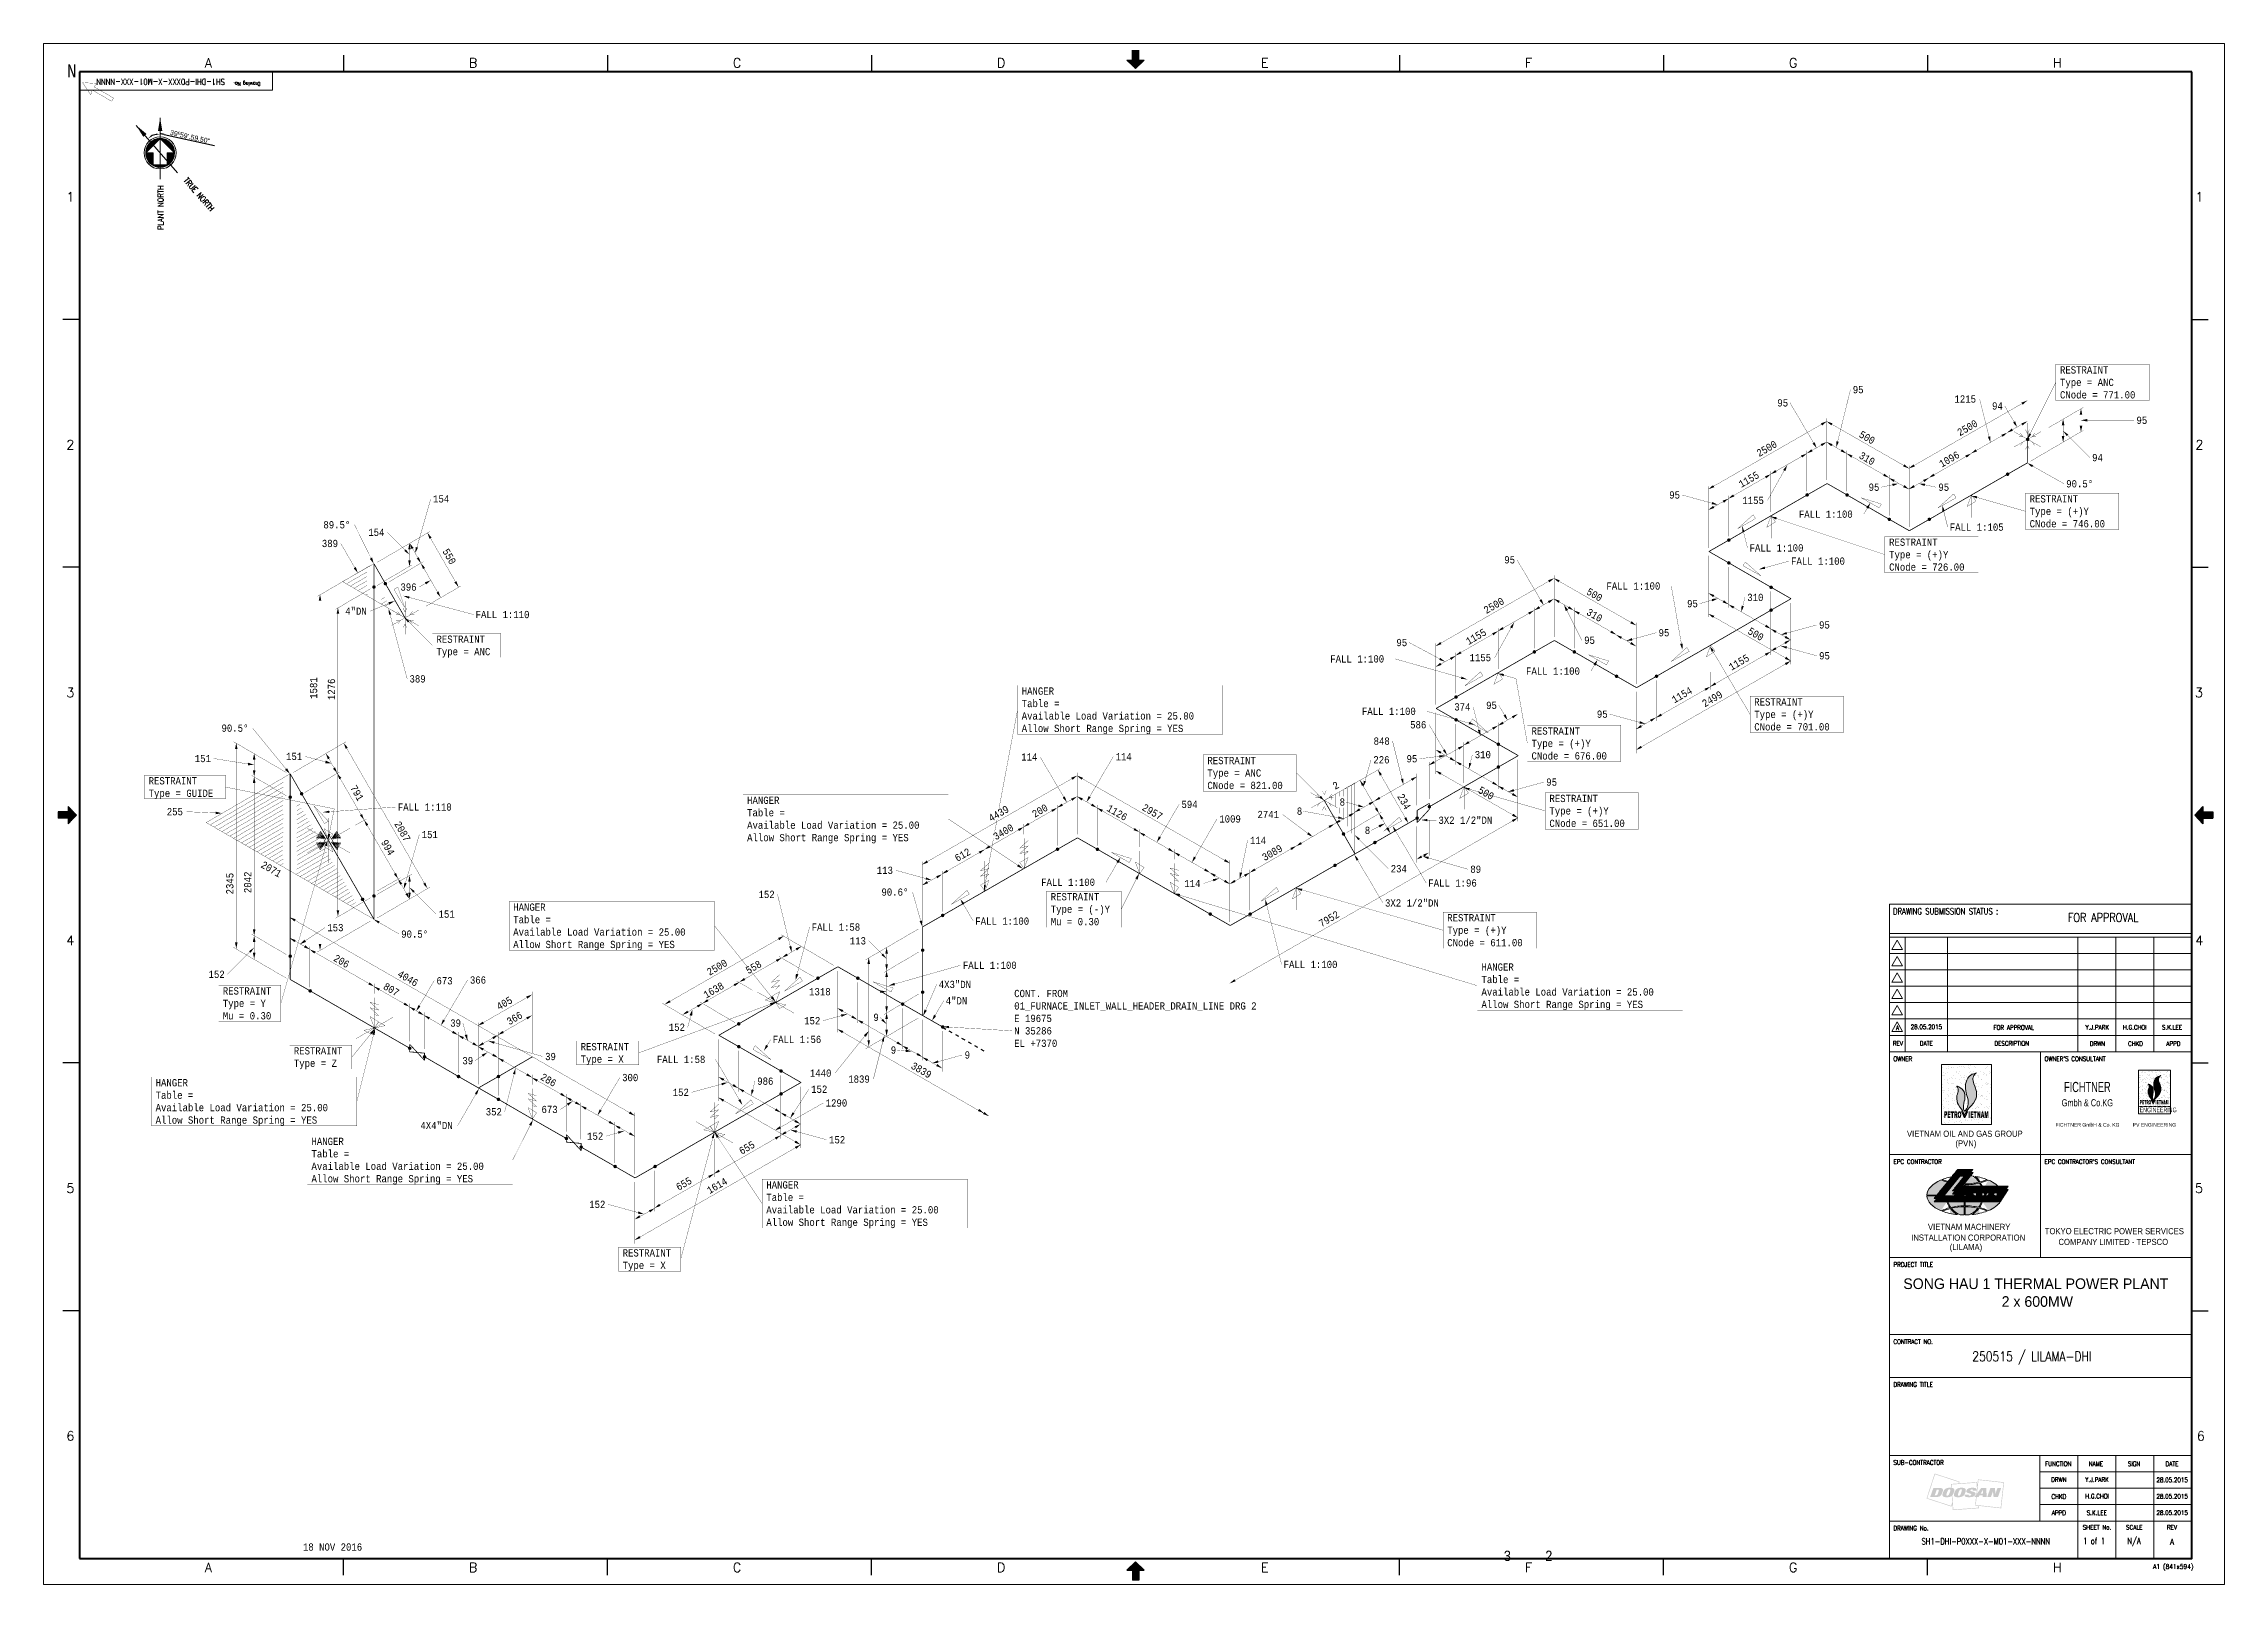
# Model space of a CAD drawing. Header units: millimetres. Extents: x 0 to 841, y 0 to 594.
import ezdxf
from ezdxf.enums import TextEntityAlignment as Align

# ---------------------------------------------------------------- set-up
doc = ezdxf.new("R2010")
doc.units = ezdxf.units.MM
doc.linetypes.add('ACANSTGL', pattern=[0.11811, 0.07874, -0.03937])
doc.layers.get('DefPoints').update_dxf_attribs({"lineweight": 0})
for name, color, linetype in [('_DIM', 7, 'Continuous'), ('_EQUIP', 3, 'Continuous'), ('_KEYPLAN', 7, 'Continuous'), ('_TITLE BLOCK', 7, 'Continuous'), ('BACKING', 7, 'Continuous'), ('BORDER', 7, 'Continuous'), ('DIM-LINES', 7, 'Continuous'), ('DIM-TEXT', 7, 'Continuous'), ('EVN-BLUE', 160, 'Continuous'), ('FITTINGS', 7, 'Continuous'), ('FRAME2', 8, 'Continuous'), ('ISO-TEXT', 7, 'Continuous'), ('Level 62', 7, 'Continuous'), ('PIPE', 7, 'Continuous'), ('WELDS', 7, 'Continuous'), ('타이틀', 7, 'Continuous')]:
    doc.layers.add(name, color=color, linetype=linetype)
for name, color, linetype, lineweight in [('LOGO-LLM2', 2, 'Continuous', 5), ('LOGO-LMM1', 240, 'Continuous', 5), ('LOGO-LMM5', 170, 'Continuous', 5), ('poyry-logo', 7, 'Continuous', 5), ('PROJECT-TEXT', 7, 'Continuous', 50), ('TITLE-TEXT', 7, 'Continuous', 35)]:
    doc.layers.add(name, color=color, linetype=linetype, lineweight=lineweight)
doc.styles.add('arial', font='arial.ttf')
doc.styles.add('CG', font='romans.shx')
doc.styles.add('MONOTXT', font='monotxt.shx', dxfattribs={"height": 2.4})
doc.styles.add('ROMANC', font='romanc', dxfattribs={"bigfont": 'whgdtxt'})
doc.styles.add('ROMANS', font='ROMANS.shx', dxfattribs={"width": 0.8})
doc.dimstyles.new('VT4_GA(350)', dxfattribs={"dimscale": 300, "dimtxt": 3, "dimasz": 2.5, "dimexe": 1.5, "dimexo": 0.5, "dimgap": 0.5, "dimtad": 1, "dimdec": 0, "dimdsep": 46, "dimlunit": 6, "dimtxsty": 'Standard', "dimcen": 0, "dimclrd": 4, "dimclre": 4, "dimclrt": 7, "dimadec": 0, "dimazin": 0, "dimtfac": 1, "dimtdec": 0, "dimtmove": 0, "dimatfit": 3, "dimfxl": 0.18, "dimtolj": 1, "dimtzin": 0, "dimarcsym": 1})

msp = doc.modelspace()

# ---------------------------------------------------------------- texts
at = {"style": 'MONOTXT'}
for s, height, width, p in [('N', 5, 0.857, (9, 581)), ('18 NOV 2016', 2.8, 0.8571, (100, 13)), ('3', 4, 0.85, (563, 9)), ('2', 4, 0.85, (579, 9))]:
    msp.add_text(s, height=height, dxfattribs=dict(at, width=width)).set_placement(p)
at = {"layer": '_TITLE BLOCK', "lineweight": 0, "style": 'ROMANS', "width": 0.8}
msp.add_text('SH1-DHI-P0XXX-X-M01-XXX-NNNN', height=2.403, rotation=180, dxfattribs=at).set_placement((45.14, 580.47), align=Align.CENTER)
for height, p in [(3.4043, (794.25, 257.09)), (1.7659, (759.76, 214.69))]:
    msp.add_text('FOR APPROVAL', height=height, dxfattribs=at).set_placement(p, align=Align.MIDDLE_CENTER)
for s, height, p in [('A', 1.77, (714.31, 213.71)), ('28.05.2015', 1.766, (720.03, 214.04)), ('Y.J.PARK', 1.766, (787.43, 213.88)), ('H.G.CHOI', 1.766, (801.88, 213.88)), ('S.K.LEE', 1.766, (816.93, 213.88)), ('Y.J.PARK', 1.766, (787.35, 39.5)), ('H.G.CHOI', 1.766, (787.35, 33.09)), ('28.05.2015', 1.766, (814.81, 39.38)), ('28.05.2015', 1.766, (814.81, 33.06)), ('S.K.LEE', 1.766, (787.92, 26.73)), ('28.05.2015', 1.766, (814.81, 26.75)), ('1 of 1', 2.4, (786.51, 15.56)), ('N/A', 2.4, (803.61, 15.56)), ('A', 2.4, (820.06, 15.19))]:
    msp.add_text(s, height=height, dxfattribs=at).set_placement(p)
msp.add_text('SH1-DHI-P0XXX-X-M01-XXX-NNNN', height=2.4, dxfattribs=at).set_placement((748.98, 15.43), align=Align.CENTER)
at = {"layer": 'DIM-TEXT', "style": 'MONOTXT', "width": 0.8571}
for s, p in [('95', (668.6, 454.1)), ('95', (697.7, 459.2)), ('1215', (736.9, 455.6)), ('94', (751.4, 452.9)), ('95', (807.1, 447.4)), ('94', (790, 433)), ('95', (626.9, 418.6)), ('95', (703.8, 421.6)), ('95', (730.7, 421.6)), ('154', (150.2, 417.1)), ('1155', (655.1, 416.5)), ('154', (125.2, 404.2)), ('389', (107.3, 399.9)), ('95', (563.3, 393.6)), ('396', (137.6, 383.1)), ('95', (633.8, 376.7)), ('310', (657, 379.1)), ('95', (684.7, 368.5)), ('95', (521.7, 361.7)), ('95', (594.1, 362.6)), ('95', (622.8, 365.5)), ('1155', (549.9, 355.9)), ('95', (684.7, 356.6)), ('389', (141.1, 347.7)), ('374', (544, 336.9)), ('95', (556.3, 337.5)), ('95', (599, 334.1)), ('586', (527, 330)), ('151', (58.3, 317)), ('151', (93.5, 317.8)), ('114', (377, 317.6)), ('114', (413.4, 317.7)), ('848', (512.9, 323.7)), ('95', (525.6, 316.9)), ('310', (551.9, 318.5)), ('226', (512.8, 316.5)), ('8', (499.8, 300.2)), ('95', (579.5, 307.9)), ('255', (47.5, 296.5)), ('594', (438.8, 299.3)), ('1009', (453.4, 293.7)), ('2741', (468.1, 295.4)), ('8', (483.3, 296.7)), ('151', (145.8, 287.7)), ('114', (465.2, 285.4)), ('8', (509.5, 289.3)), ('113', (321.3, 273.9)), ('114', (439.9, 268.8)), ('234', (519.5, 274.5)), ('89', (550.2, 274.3)), ('152', (275.7, 264.6)), ('153', (109.4, 251.8)), ('151', (152.3, 257)), ('113', (310.9, 246.7)), ('152', (63.6, 233.8)), ('673', (151.5, 231.3)), ('366', (164.4, 231.6)), ('1318', (295.2, 227.1)), ('152', (293.3, 215.9)), ('9', (320, 217.2)), ('39', (156.8, 215)), ('152', (241.1, 213.4)), ('39', (161.5, 200.5)), ('39', (193.4, 202.1)), ('9', (326.7, 204.6)), ('9', (355.2, 202.7)), ('300', (223.1, 194)), ('986', (275.2, 192.6)), ('1440', (295.5, 195.7)), ('1839', (310.3, 193.4)), ('152', (242.6, 188.3)), ('152', (296, 189.5)), ('1290', (301.6, 184.2)), ('352', (170.5, 180.8)), ('673', (192, 181.7)), ('152', (209.6, 171.4)), ('152', (302.9, 170)), ('152', (210.4, 145.1))]:
    msp.add_text(s, height=2.8, dxfattribs=at).set_placement(p)
for s, rotation, p in [('2500', 30, (739, 442.6)), ('2500', 30, (661.6, 434.6)), ('500', -30, (699.8, 442.5)), ('1155', 30, (654.7, 422.7)), ('310', -30, (699.8, 434.4)), ('1096', 30, (732, 430.5)), ('550', -60, (153.7, 398.3)), ('2500', 30, (556.4, 374.1)), ('500', -30, (594.7, 381.9)), ('310', -30, (594.7, 374)), ('1155', 30, (549.5, 362.1)), ('500', -30, (656.9, 366.7)), ('1155', 30, (650.9, 352.2)), ('1581', 90, (105.5, 341.4)), ('1276', 90, (112.4, 340.9)), ('1154', 30, (628.9, 339.6)), ('2499', 30, (640.6, 338.1)), ('791', -60, (118.1, 307.1)), ('2', 30, (498.1, 306.3)), ('234', -60, (521.9, 303.8)), ('500', -30, (552.9, 305.4)), ('4439', 30, (365.4, 293.9)), ('200', 30, (382.2, 295.5)), ('1126', -30, (409.7, 298.4)), ('2957', -30, (423.3, 298.7)), ('994', -60, (130, 286.1)), ('2087', -60, (135.1, 293.2)), ('3400', 30, (367.2, 286.8)), ('2071', -30, (83.5, 276.6)), ('612', 30, (352.4, 278.5)), ('3089', 30, (470.9, 278.8)), ('2345', 90, (73.2, 266)), ('2042', 90, (80.1, 266.5)), ('7952', 30, (492.8, 253.3)), ('206', -30, (111.5, 240.6)), ('4046', -30, (136.2, 234.5)), ('2500', 30, (256.8, 234.6)), ('558', 30, (271.8, 235.2)), ('807', -30, (130.7, 229.7)), ('1638', 30, (255.5, 225.8)), ('405', 30, (175.7, 221.3)), ('366', 30, (179.6, 215.5)), ('286', -30, (191.3, 194.8)), ('3839', -30, (334.2, 199.1)), ('655', 30, (269.2, 165.6)), ('655', 30, (244.9, 151.7)), ('1614', 30, (256.8, 150.4))]:
    msp.add_text(s, height=2.8, rotation=rotation, dxfattribs=at).set_placement(p)
at = {"layer": 'ISO-TEXT', "style": 'MONOTXT', "width": 0.8571}
for s, p in [('90.5°', (780, 422.9)), ('FALL 1:100', (676.9, 411.2)), ('89.5°', (107.9, 407.1)), ('FALL 1:105', (735.1, 406.2)), ('FALL 1:100', (657.9, 398.2)), ('FALL 1:100', (673.9, 393.1)), ('FALL 1:100', (602.7, 383.5)), ('4"DN', (116.3, 373.8)), ('FALL 1:110', (166.6, 372.5)), ('FALL 1:100', (496.2, 355.4)), ('FALL 1:100', (571.7, 350.7)), ('FALL 1:100', (508.4, 335.2)), ('90.5°', (68.6, 328.7)), ('FALL 1:110', (136.6, 298.3)), ('3X2 1/2"DN', (537.9, 293.2)), ('FALL 1:100', (384.7, 269.3)), ('FALL 1:96', (534, 269)), ('90.6°', (323.1, 265.5)), ('3X2 1/2"DN', (517.3, 261.3)), ('FALL 1:58', (296.2, 252)), ('FALL 1:100', (359.3, 254.3)), ('90.5°', (137.9, 249.3)), ('FALL 1:100', (354.5, 237.3)), ('FALL 1:100', (478.2, 237.6)), ('4X3"DN', (345.2, 229.9)), ('CONT. FROM', (374.3, 226.4)), ('4"DN', (347.9, 223.6)), ('01_FURNACE_INLET_WALL_HEADER_DRAIN_LINE DRG 2', (374.3, 221.6)), ('FALL 1:56', (281.2, 208.7)), ('FALL 1:58', (236.5, 201)), ('4X4"DN', (145.3, 175.5))]:
    msp.add_text(s, height=2.8, dxfattribs=at).set_placement(p)

# ---------------------------------------------------------------- blocks, each defined once
blk = doc.blocks.new('[SH1] A1 FORMAT')
at = {"layer": 'BORDER'}
for points in [[(1724.77, 31.6), (1724.34, 30.27), (1715.15, 33.25), (1718.14, 42.44), (1727.32, 39.45), (1727.15, 38.91), (1727.39, 38.93), (1727.61, 39.6), (1717.99, 42.73), (1714.86, 33.1), (1724.49, 29.98), (1724.82, 30.99)], [(1734.3, 36.91), (1734.44, 38.17), (1734.35, 39.43), (1724.26, 38.7), (1724.99, 28.61), (1735.08, 29.34), (1735.02, 30.27), (1734.78, 30.29), (1734.84, 29.56), (1725.2, 28.86), (1724.5, 38.49), (1734.14, 39.19)]]:
    blk.add_hatch(color=256, dxfattribs=at).paths.add_polyline_path(points)
h = blk.add_hatch(color=256, dxfattribs=at)
h.paths.add_polyline_path([(1717.5, 37.18), (1719.72, 37.18), (1720.3, 37.15), (1720.52, 37.1), (1720.71, 37.04), (1720.86, 36.96), (1720.92, 36.92), (1720.98, 36.87), (1721.03, 36.82), (1721.07, 36.76), (1721.1, 36.71), (1721.13, 36.65), (1721.15, 36.59), (1721.16, 36.52), (1721.18, 36.38), (1721.17, 36.24), (1721.15, 36.08), (1720.96, 35.42), (1720.68, 34.75), (1720.5, 34.45), (1720.38, 34.32), (1720.26, 34.19), (1720.11, 34.07), (1719.95, 33.97), (1719.77, 33.88), (1719.56, 33.8), (1719.08, 33.69), (1718.47, 33.65), (1716.25, 33.65)])
h.paths.add_polyline_path([(1718.02, 34.32), (1718.32, 34.32), (1718.52, 34.33), (1718.61, 34.34), (1718.69, 34.35), (1718.76, 34.38), (1718.83, 34.41), (1718.89, 34.46), (1718.95, 34.51), (1719, 34.57), (1719.05, 34.65), (1719.16, 34.84), (1719.38, 35.42), (1719.56, 35.99), (1719.6, 36.19), (1719.6, 36.26), (1719.6, 36.3), (1719.59, 36.33), (1719.58, 36.36), (1719.57, 36.38), (1719.56, 36.4), (1719.54, 36.42), (1719.52, 36.44), (1719.5, 36.46), (1719.47, 36.47), (1719.44, 36.48), (1719.38, 36.5), (1719.3, 36.51), (1719.1, 36.52), (1718.8, 36.52)], flags=16)
h.paths.add_polyline_path([(1723.93, 37.25), (1724.46, 37.23), (1724.89, 37.15), (1725.06, 37.09), (1725.2, 37.02), (1725.27, 36.98), (1725.32, 36.93), (1725.38, 36.88), (1725.42, 36.83), (1725.46, 36.77), (1725.49, 36.71), (1725.52, 36.65), (1725.54, 36.58), (1725.57, 36.43), (1725.57, 36.26), (1725.56, 36.08), (1725.52, 35.88), (1725.38, 35.42), (1725.19, 34.96), (1724.98, 34.57), (1724.85, 34.41), (1724.72, 34.26), (1724.58, 34.12), (1724.42, 34.01), (1724.25, 33.9), (1724.07, 33.82), (1723.66, 33.69), (1723.18, 33.61), (1722.63, 33.58), (1722.1, 33.61), (1721.68, 33.69), (1721.51, 33.74), (1721.36, 33.82), (1721.3, 33.86), (1721.24, 33.9), (1721.19, 33.95), (1721.14, 34.01), (1721.1, 34.06), (1721.07, 34.12), (1721.04, 34.19), (1721.02, 34.26), (1721, 34.41), (1720.99, 34.57), (1721.01, 34.76), (1721.05, 34.96), (1721.18, 35.42), (1721.37, 35.88), (1721.59, 36.26), (1721.71, 36.43), (1721.84, 36.58), (1721.99, 36.71), (1722.15, 36.83), (1722.31, 36.93), (1722.5, 37.02), (1722.91, 37.15), (1723.38, 37.23)])
h.paths.add_polyline_path([(1722.85, 34.21), (1722.94, 34.21), (1723.02, 34.22), (1723.09, 34.24), (1723.15, 34.26), (1723.21, 34.3), (1723.27, 34.34), (1723.32, 34.39), (1723.38, 34.45), (1723.48, 34.62), (1723.58, 34.83), (1723.8, 35.42), (1724, 36.01), (1724.05, 36.22), (1724.06, 36.31), (1724.06, 36.38), (1724.05, 36.45), (1724.05, 36.47), (1724.04, 36.5), (1724.02, 36.52), (1724.01, 36.54), (1723.99, 36.56), (1723.97, 36.57), (1723.95, 36.59), (1723.92, 36.6), (1723.86, 36.62), (1723.79, 36.63), (1723.71, 36.63), (1723.63, 36.63), (1723.55, 36.62), (1723.48, 36.6), (1723.41, 36.57), (1723.35, 36.54), (1723.29, 36.5), (1723.24, 36.44), (1723.19, 36.38), (1723.09, 36.22), (1722.99, 36.01), (1722.76, 35.42), (1722.57, 34.83), (1722.52, 34.62), (1722.51, 34.53), (1722.5, 34.45), (1722.51, 34.39), (1722.52, 34.36), (1722.53, 34.34), (1722.54, 34.32), (1722.56, 34.3), (1722.57, 34.28), (1722.59, 34.26), (1722.62, 34.25), (1722.64, 34.24), (1722.7, 34.22), (1722.77, 34.21)], flags=16)
h.paths.add_polyline_path([(1728.36, 37.25), (1728.89, 37.23), (1729.31, 37.15), (1729.49, 37.09), (1729.63, 37.02), (1729.7, 36.98), (1729.75, 36.93), (1729.8, 36.88), (1729.85, 36.83), (1729.89, 36.77), (1729.92, 36.71), (1729.95, 36.65), (1729.97, 36.58), (1730, 36.43), (1730, 36.26), (1729.99, 36.08), (1729.95, 35.88), (1729.81, 35.42), (1729.62, 34.96), (1729.41, 34.57), (1729.28, 34.41), (1729.15, 34.26), (1729.01, 34.12), (1728.85, 34.01), (1728.68, 33.9), (1728.5, 33.82), (1728.09, 33.69), (1727.61, 33.61), (1727.06, 33.58), (1726.53, 33.61), (1726.11, 33.69), (1725.94, 33.74), (1725.79, 33.82), (1725.73, 33.86), (1725.67, 33.9), (1725.62, 33.95), (1725.57, 34.01), (1725.54, 34.06), (1725.5, 34.12), (1725.47, 34.19), (1725.45, 34.26), (1725.43, 34.41), (1725.42, 34.57), (1725.44, 34.76), (1725.48, 34.96), (1725.61, 35.42), (1725.8, 35.88), (1726.02, 36.26), (1726.14, 36.43), (1726.27, 36.58), (1726.42, 36.71), (1726.57, 36.83), (1726.74, 36.93), (1726.93, 37.02), (1727.34, 37.15), (1727.81, 37.23)])
h.paths.add_polyline_path([(1727.28, 34.21), (1727.37, 34.21), (1727.45, 34.22), (1727.52, 34.24), (1727.58, 34.26), (1727.64, 34.29), (1727.7, 34.34), (1727.76, 34.39), (1727.81, 34.45), (1727.91, 34.61), (1728.01, 34.83), (1728.23, 35.42), (1728.43, 36.01), (1728.47, 36.22), (1728.49, 36.31), (1728.49, 36.38), (1728.48, 36.45), (1728.47, 36.47), (1728.46, 36.5), (1728.45, 36.52), (1728.44, 36.54), (1728.42, 36.56), (1728.4, 36.57), (1728.38, 36.59), (1728.35, 36.6), (1728.29, 36.62), (1728.22, 36.63), (1728.14, 36.63), (1728.06, 36.63), (1727.98, 36.62), (1727.91, 36.6), (1727.84, 36.57), (1727.78, 36.54), (1727.72, 36.5), (1727.67, 36.45), (1727.62, 36.38), (1727.52, 36.22), (1727.42, 36.01), (1727.19, 35.42), (1727, 34.83), (1726.95, 34.62), (1726.94, 34.53), (1726.94, 34.45), (1726.94, 34.39), (1726.95, 34.36), (1726.96, 34.34), (1726.97, 34.32), (1726.99, 34.3), (1727, 34.28), (1727.02, 34.26), (1727.05, 34.25), (1727.07, 34.24), (1727.13, 34.22), (1727.2, 34.21)], flags=16)
h.paths.add_polyline_path([(1735.95, 37.18), (1737.88, 37.18), (1738.06, 33.65), (1736.43, 33.65), (1736.49, 34.27), (1735.27, 34.27), (1734.9, 33.65), (1733.27, 33.65)])
h.paths.add_polyline_path([(1736.67, 36.46), (1736.65, 36.46), (1735.7, 34.96), (1736.56, 34.96)], flags=16)
h = blk.add_hatch(color=256, dxfattribs=at)
edge = h.paths.add_edge_path()
edge.add_line((1732.66, 36.16), (1732.69, 36.25))
edge.add_arc((1732.46, 36.37), 0.267, 332.74178, 464.21354)
edge.add_arc((1732.32, 36.05), 0.588, 83.2715, 152.4647)
edge.add_line((1731.8, 36.32), (1731.79, 36.29))
edge.add_line((1731.79, 36.29), (1731.79, 36.26))
edge.add_line((1731.79, 36.26), (1731.78, 36.23))
edge.add_line((1731.78, 36.23), (1731.79, 36.2))
edge.add_line((1731.79, 36.2), (1731.79, 36.17))
edge.add_line((1731.79, 36.17), (1731.8, 36.15))
edge.add_line((1731.8, 36.15), (1731.82, 36.12))
edge.add_line((1731.82, 36.12), (1731.83, 36.1))
edge.add_line((1731.83, 36.1), (1731.85, 36.08))
edge.add_line((1731.85, 36.08), (1731.87, 36.06))
edge.add_line((1731.87, 36.06), (1731.93, 36.02))
edge.add_line((1731.93, 36.02), (1732.06, 35.95))
edge.add_line((1732.06, 35.95), (1732.84, 35.72))
edge.add_line((1732.84, 35.72), (1733.25, 35.58))
edge.add_line((1733.25, 35.58), (1733.43, 35.49))
edge.add_line((1733.43, 35.49), (1733.51, 35.43))
edge.add_line((1733.51, 35.43), (1733.58, 35.38))
edge.add_line((1733.58, 35.38), (1733.64, 35.31))
edge.add_line((1733.64, 35.31), (1733.69, 35.24))
edge.add_line((1733.69, 35.24), (1733.73, 35.17))
edge.add_line((1733.73, 35.17), (1733.76, 35.08))
edge.add_line((1733.76, 35.08), (1733.77, 34.99))
edge.add_line((1733.77, 34.99), (1733.77, 34.9))
edge.add_line((1733.77, 34.9), (1733.76, 34.79))
edge.add_line((1733.76, 34.79), (1733.72, 34.67))
edge.add_line((1733.72, 34.67), (1733.67, 34.54))
edge.add_line((1733.67, 34.54), (1733.59, 34.41))
edge.add_line((1733.59, 34.41), (1733.51, 34.29))
edge.add_line((1733.51, 34.29), (1733.41, 34.19))
edge.add_line((1733.41, 34.19), (1733.3, 34.09))
edge.add_line((1733.3, 34.09), (1733.18, 34))
edge.add_line((1733.18, 34), (1732.89, 33.85))
edge.add_line((1732.89, 33.85), (1732.56, 33.73))
edge.add_line((1732.56, 33.73), (1732.17, 33.65))
edge.add_line((1732.17, 33.65), (1731.25, 33.58))
edge.add_line((1731.25, 33.58), (1730.43, 33.64))
edge.add_line((1730.43, 33.64), (1730.12, 33.7))
edge.add_line((1730.12, 33.7), (1729.99, 33.75))
edge.add_line((1729.99, 33.75), (1729.87, 33.8))
edge.add_line((1729.87, 33.8), (1729.78, 33.87))
edge.add_line((1729.78, 33.87), (1729.74, 33.9))
edge.add_line((1729.74, 33.9), (1729.7, 33.94))
edge.add_line((1729.7, 33.94), (1729.67, 33.98))
edge.add_line((1729.67, 33.98), (1729.64, 34.02))
edge.add_line((1729.64, 34.02), (1729.62, 34.07))
edge.add_line((1729.62, 34.07), (1729.6, 34.11))
edge.add_line((1729.6, 34.11), (1729.59, 34.16))
edge.add_line((1729.59, 34.16), (1729.58, 34.21))
edge.add_line((1729.58, 34.21), (1729.58, 34.27))
edge.add_line((1729.58, 34.27), (1729.58, 34.32))
edge.add_line((1729.58, 34.32), (1729.59, 34.45))
edge.add_line((1729.59, 34.45), (1729.63, 34.58))
edge.add_line((1729.63, 34.58), (1731.13, 34.62))
edge.add_arc((1731.38, 34.48), 0.29, 151.47225, 290.25649)
edge.add_arc((1731.54, 34.83), 0.627, 264.65218, 333.34498)
edge.add_line((1732.1, 34.55), (1732.11, 34.58))
edge.add_line((1732.11, 34.58), (1732.11, 34.61))
edge.add_line((1732.11, 34.61), (1732.12, 34.64))
edge.add_line((1732.12, 34.64), (1732.11, 34.67))
edge.add_line((1732.11, 34.67), (1732.11, 34.69))
edge.add_line((1732.11, 34.69), (1732.1, 34.72))
edge.add_line((1732.1, 34.72), (1732.09, 34.74))
edge.add_line((1732.09, 34.74), (1732.07, 34.77))
edge.add_line((1732.07, 34.77), (1732.05, 34.79))
edge.add_line((1732.05, 34.79), (1732.03, 34.81))
edge.add_line((1732.03, 34.81), (1731.98, 34.85))
edge.add_line((1731.98, 34.85), (1731.92, 34.88))
edge.add_line((1731.92, 34.88), (1731.85, 34.92))
edge.add_line((1731.85, 34.92), (1731.11, 35.14))
edge.add_line((1731.11, 35.14), (1730.71, 35.28))
edge.add_line((1730.71, 35.28), (1730.54, 35.36))
edge.add_line((1730.54, 35.36), (1730.46, 35.42))
edge.add_line((1730.46, 35.42), (1730.39, 35.47))
edge.add_line((1730.39, 35.47), (1730.33, 35.53))
edge.add_line((1730.33, 35.53), (1730.29, 35.6))
edge.add_line((1730.29, 35.6), (1730.25, 35.67))
edge.add_line((1730.25, 35.67), (1730.22, 35.75))
edge.add_line((1730.22, 35.75), (1730.21, 35.84))
edge.add_line((1730.21, 35.84), (1730.21, 35.93))
edge.add_line((1730.21, 35.93), (1730.23, 36.04))
edge.add_line((1730.23, 36.04), (1730.26, 36.15))
edge.add_line((1730.26, 36.15), (1730.31, 36.28))
edge.add_line((1730.31, 36.28), (1730.38, 36.4))
edge.add_line((1730.38, 36.4), (1730.46, 36.52))
edge.add_line((1730.46, 36.52), (1730.55, 36.62))
edge.add_line((1730.55, 36.62), (1730.65, 36.72))
edge.add_line((1730.65, 36.72), (1730.76, 36.81))
edge.add_line((1730.76, 36.81), (1731.03, 36.97))
edge.add_line((1731.03, 36.97), (1731.34, 37.09))
edge.add_line((1731.34, 37.09), (1731.7, 37.18))
edge.add_line((1731.7, 37.18), (1732.12, 37.23))
edge.add_line((1732.12, 37.23), (1732.58, 37.25))
edge.add_line((1732.58, 37.25), (1733.04, 37.24))
edge.add_line((1733.04, 37.24), (1733.42, 37.19))
edge.add_line((1733.42, 37.19), (1733.72, 37.11))
edge.add_line((1733.72, 37.11), (1733.84, 37.05))
edge.add_line((1733.84, 37.05), (1733.94, 36.99))
edge.add_line((1733.94, 36.99), (1734.02, 36.92))
edge.add_line((1734.02, 36.92), (1734.05, 36.88))
edge.add_line((1734.05, 36.88), (1734.08, 36.84))
edge.add_line((1734.08, 36.84), (1734.11, 36.8))
edge.add_line((1734.11, 36.8), (1734.13, 36.75))
edge.add_line((1734.13, 36.75), (1734.15, 36.7))
edge.add_line((1734.15, 36.7), (1734.16, 36.65))
edge.add_line((1734.16, 36.65), (1734.17, 36.55))
edge.add_line((1734.17, 36.55), (1734.16, 36.43))
edge.add_line((1734.16, 36.43), (1734.14, 36.3))
edge.add_line((1734.14, 36.3), (1734.1, 36.16))
edge.add_line((1734.1, 36.16), (1732.66, 36.16))
h.paths.add_polyline_path([(1739.5, 37.18), (1741.22, 37.18), (1741.43, 35.01), (1741.45, 35.01), (1742.22, 37.18), (1743.65, 37.18), (1742.4, 33.65), (1740.72, 33.65), (1740.47, 35.83), (1740.46, 35.83), (1739.69, 33.65), (1738.25, 33.65)])
h = blk.add_hatch(color=256, dxfattribs=at)
h.paths.add_polyline_path([(1733.59, 30.43), (1743.64, 29.31), (1744.75, 39.37), (1734.7, 40.48)])
h.paths.add_polyline_path([(1734.9, 40.23), (1744.5, 39.17), (1743.44, 29.57), (1733.84, 30.63)], flags=16)
at = {"layer": 'Level 62', "linetype": 'Continuous', "lineweight": 0, "extrusion": (0, 0, -1)}
for points in [[(-1729.52, 180.94), (-1729.7, 181.42), (-1730.22, 182.28), (-1730.8, 183.07), (-1731.42, 183.79), (-1732.12, 184.52), (-1732.92, 185.53), (-1733.58, 186.64), (-1733.99, 187.51), (-1734.1, 188), (-1734.11, 188.97), (-1734.07, 190.06), (-1733.91, 190.73), (-1733.71, 191.34), (-1733.48, 192.09), (-1733.15, 192.97), (-1732.98, 193.5), (-1732.82, 194.13), (-1732.75, 194.59), (-1732.77, 195.12), (-1732.91, 195.64), (-1733.13, 196.24), (-1733.43, 196.7), (-1733.86, 197.02), (-1734.11, 197.2), (-1733.12, 196.88), (-1732.51, 196.64), (-1731.91, 196.26), (-1731.47, 195.96), (-1731.09, 195.58), (-1730.78, 195.14), (-1730.41, 194.43), (-1730.1, 193.58), (-1729.94, 192.89), (-1729.88, 191.92), (-1729.88, 191.12), (-1729.95, 190.31), (-1730.09, 189.54), (-1730.29, 188.85), (-1730.54, 188.14), (-1730.77, 187.35), (-1730.87, 186.71), (-1730.87, 185.17), (-1730.78, 184.65), (-1730.65, 184.02), (-1730.34, 183.41), (-1729.86, 182.72), (-1729.57, 182.43), (-1729.38, 182.65), (-1729.17, 183.26), (-1729.11, 183.83), (-1729.15, 184.64), (-1729.3, 185.38), (-1729.43, 186.26), (-1729.6, 186.97), (-1729.63, 187.92), (-1729.62, 188.8), (-1729.53, 189.26), (-1729.36, 189.87), (-1729.06, 190.33), (-1728.6, 190.87), (-1728.04, 191.32), (-1727.31, 191.76), (-1726.85, 192.03), (-1726.55, 192.09), (-1726.52, 192.09), (-1726.6, 191.97), (-1726.79, 191.74), (-1726.97, 191.4), (-1727.04, 190.93), (-1727.04, 189.93), (-1726.96, 189.65), (-1726.75, 189.01), (-1726.6, 188.42), (-1726.56, 187.82), (-1726.59, 187.08), (-1726.62, 186.38), (-1726.85, 185.56), (-1727.2, 184.88), (-1727.75, 184.01), (-1728.3, 183.21), (-1728.71, 182.53), (-1729.11, 181.77)], [(-1802.24, 185.76), (-1802.35, 186.07), (-1802.68, 186.62), (-1803.06, 187.13), (-1803.45, 187.59), (-1803.9, 188.06), (-1804.41, 188.7), (-1804.84, 189.41), (-1805.1, 189.97), (-1805.17, 190.28), (-1805.17, 190.9), (-1805.15, 191.6), (-1805.05, 192.03), (-1804.92, 192.42), (-1804.77, 192.9), (-1804.56, 193.46), (-1804.45, 193.8), (-1804.35, 194.21), (-1804.3, 194.5), (-1804.32, 194.84), (-1804.41, 195.17), (-1804.55, 195.56), (-1804.74, 195.85), (-1805.02, 196.05), (-1805.17, 196.17), (-1804.54, 195.96), (-1804.15, 195.81), (-1803.76, 195.57), (-1803.49, 195.38), (-1803.24, 195.13), (-1803.05, 194.85), (-1802.81, 194.4), (-1802.61, 193.85), (-1802.51, 193.41), (-1802.47, 192.79), (-1802.47, 192.28), (-1802.51, 191.76), (-1802.6, 191.27), (-1802.73, 190.82), (-1802.89, 190.37), (-1803.03, 189.86), (-1803.1, 189.46), (-1803.1, 188.47), (-1803.05, 188.13), (-1802.96, 187.73), (-1802.76, 187.34), (-1802.46, 186.9), (-1802.27, 186.72), (-1802.15, 186.86), (-1802.01, 187.25), (-1801.98, 187.61), (-1802, 188.13), (-1802.1, 188.6), (-1802.18, 189.17), (-1802.29, 189.62), (-1802.31, 190.23), (-1802.3, 190.79), (-1802.24, 191.09), (-1802.13, 191.48), (-1801.94, 191.77), (-1801.65, 192.12), (-1801.29, 192.4), (-1800.82, 192.69), (-1800.53, 192.86), (-1800.33, 192.9), (-1800.32, 192.9), (-1800.37, 192.82), (-1800.49, 192.67), (-1800.61, 192.46), (-1800.65, 192.16), (-1800.65, 191.52), (-1800.6, 191.34), (-1800.46, 190.93), (-1800.37, 190.55), (-1800.34, 190.16), (-1800.36, 189.69), (-1800.38, 189.25), (-1800.53, 188.72), (-1800.75, 188.28), (-1801.1, 187.73), (-1801.45, 187.21), (-1801.72, 186.78), (-1801.97, 186.29)]]:
    blk.add_hatch(color=1, dxfattribs=at).paths.add_polyline_path(points)
at = {"layer": 'Level 62', "linetype": 'Continuous', "lineweight": 0, "ltscale": 10, "extrusion": (0, 0, -1)}
h = blk.add_hatch(color=7, dxfattribs=at)
edge = h.paths.add_edge_path()
edge.add_line((-1797.24, 186.68), (-1797.66, 186.68))
edge.add_spline(control_points=[(-1797.66, 186.68), (-1797.8, 186.68), (-1797.86, 186.55)], knot_values=[0, 0, 0, 1, 1, 1], degree=2, periodic=0)
edge.add_spline(control_points=[(-1797.86, 186.55), (-1797.93, 186.42), (-1797.93, 186.18)], knot_values=[0, 0, 0, 1, 1, 1], degree=2, periodic=0)
edge.add_spline(control_points=[(-1797.93, 186.18), (-1797.93, 185.93), (-1797.86, 185.79)], knot_values=[0, 0, 0, 1, 1, 1], degree=2, periodic=0)
edge.add_spline(control_points=[(-1797.86, 185.79), (-1797.78, 185.65), (-1797.63, 185.65)], knot_values=[0, 0, 0, 1, 1, 1], degree=2, periodic=0)
edge.add_line((-1797.63, 185.65), (-1797.49, 185.65))
edge.add_line((-1797.49, 185.65), (-1797.49, 185.04))
edge.add_line((-1797.49, 185.04), (-1797.24, 185.04))
edge.add_line((-1797.24, 185.04), (-1797.24, 186.68))
edge = h.paths.add_edge_path(flags=16)
edge.add_line((-1797.49, 185.98), (-1797.55, 185.98))
edge.add_spline(control_points=[(-1797.55, 185.98), (-1797.63, 185.98), (-1797.66, 186.03)], knot_values=[0, 0, 0, 1, 1, 1], degree=2, periodic=0)
edge.add_spline(control_points=[(-1797.66, 186.03), (-1797.69, 186.08), (-1797.69, 186.16)], knot_values=[0, 0, 0, 1, 1, 1], degree=2, periodic=0)
edge.add_spline(control_points=[(-1797.69, 186.16), (-1797.69, 186.24), (-1797.66, 186.29)], knot_values=[0, 0, 0, 1, 1, 1], degree=2, periodic=0)
edge.add_spline(control_points=[(-1797.66, 186.29), (-1797.64, 186.35), (-1797.56, 186.35)], knot_values=[0, 0, 0, 1, 1, 1], degree=2, periodic=0)
edge.add_line((-1797.56, 186.35), (-1797.49, 186.35))
edge.add_line((-1797.49, 186.35), (-1797.49, 185.98))
for points in [[(-1798.76, 185.04), (-1798.76, 185.41), (-1798.32, 185.41), (-1798.32, 185.74), (-1798.71, 185.74), (-1798.71, 186.07), (-1798.32, 186.07), (-1798.32, 186.33), (-1798.74, 186.33), (-1798.74, 186.68), (-1798.07, 186.68), (-1798.07, 185.04)], [(-1799.35, 185.04), (-1799.35, 186.27), (-1799.61, 186.27), (-1799.61, 186.68), (-1798.84, 186.68), (-1798.84, 186.27), (-1799.09, 186.27), (-1799.09, 185.04)], [(-1804.41, 185.07), (-1804.41, 185.44), (-1803.97, 185.44), (-1803.97, 185.76), (-1804.36, 185.76), (-1804.36, 186.1), (-1803.97, 186.1), (-1803.97, 186.36), (-1804.39, 186.36), (-1804.39, 186.71), (-1803.72, 186.71), (-1803.72, 185.07)], [(-1805, 185.07), (-1805, 186.3), (-1805.26, 186.3), (-1805.26, 186.71), (-1804.49, 186.71), (-1804.49, 186.3), (-1804.74, 186.3), (-1804.74, 185.07)], [(-1806.16, 185.07), (-1806.16, 186.71), (-1805.92, 186.71), (-1805.92, 185.8), (-1805.61, 186.71), (-1805.37, 186.71), (-1805.37, 185.07), (-1805.61, 185.07), (-1805.61, 185.97), (-1805.92, 185.07)], [(-1808.12, 185.07), (-1808.12, 186.71), (-1807.79, 186.71), (-1807.66, 185.71), (-1807.54, 186.71), (-1807.2, 186.71), (-1807.2, 185.07), (-1807.41, 185.07), (-1807.41, 186.32), (-1807.57, 185.07), (-1807.76, 185.07), (-1807.92, 186.32), (-1807.92, 185.07)], [(-1724.08, 179.81), (-1724.08, 180.39), (-1723.4, 180.39), (-1723.4, 180.9), (-1724.01, 180.9), (-1724.01, 181.42), (-1723.4, 181.42), (-1723.4, 181.83), (-1724.06, 181.83), (-1724.06, 182.37), (-1723, 182.37), (-1723, 179.81)], [(-1725.01, 179.81), (-1725.01, 181.74), (-1725.41, 181.74), (-1725.41, 182.37), (-1724.21, 182.37), (-1724.21, 181.74), (-1724.61, 181.74), (-1724.61, 179.81)], [(-1732.91, 179.86), (-1732.91, 180.44), (-1732.23, 180.44), (-1732.23, 180.94), (-1732.84, 180.94), (-1732.84, 181.46), (-1732.23, 181.46), (-1732.23, 181.87), (-1732.89, 181.87), (-1732.89, 182.42), (-1731.83, 182.42), (-1731.83, 179.86)], [(-1733.83, 179.86), (-1733.83, 181.78), (-1734.24, 181.78), (-1734.24, 182.42), (-1733.03, 182.42), (-1733.03, 181.78), (-1733.44, 181.78), (-1733.44, 179.86)], [(-1735.64, 179.86), (-1735.64, 182.42), (-1735.27, 182.42), (-1735.27, 181), (-1734.79, 182.42), (-1734.42, 182.42), (-1734.42, 179.86), (-1734.79, 179.86), (-1734.79, 181.27), (-1735.27, 179.86)], [(-1738.72, 179.86), (-1738.72, 182.42), (-1738.2, 182.42), (-1738, 180.86), (-1737.8, 182.42), (-1737.28, 182.42), (-1737.28, 179.86), (-1737.6, 179.86), (-1737.6, 181.81), (-1737.85, 179.86), (-1738.14, 179.86), (-1738.39, 181.81), (-1738.39, 179.86)]]:
    blk.add_hatch(color=7, dxfattribs=at).paths.add_polyline_path(points)
h = blk.add_hatch(color=7, dxfattribs=at)
edge = h.paths.add_edge_path()
edge.add_line((-1799.72, 185.04), (-1799.72, 186.68))
edge.add_line((-1799.72, 186.68), (-1800.15, 186.68))
edge.add_spline(control_points=[(-1800.15, 186.68), (-1800.26, 186.68), (-1800.32, 186.64)], knot_values=[0, 0, 0, 1, 1, 1], degree=2, periodic=0)
edge.add_spline(control_points=[(-1800.32, 186.64), (-1800.39, 186.6), (-1800.42, 186.49)], knot_values=[0, 0, 0, 1, 1, 1], degree=2, periodic=0)
edge.add_spline(control_points=[(-1800.42, 186.49), (-1800.46, 186.38), (-1800.46, 186.23)], knot_values=[0, 0, 0, 1, 1, 1], degree=2, periodic=0)
edge.add_spline(control_points=[(-1800.46, 186.23), (-1800.46, 186.09), (-1800.43, 185.99)], knot_values=[0, 0, 0, 1, 1, 1], degree=2, periodic=0)
edge.add_spline(control_points=[(-1800.43, 185.99), (-1800.4, 185.89), (-1800.35, 185.83)], knot_values=[0, 0, 0, 1, 1, 1], degree=2, periodic=0)
edge.add_spline(control_points=[(-1800.35, 185.83), (-1800.32, 185.79), (-1800.27, 185.76)], knot_values=[0, 0, 0, 1, 1, 1], degree=2, periodic=0)
edge.add_spline(control_points=[(-1800.27, 185.76), (-1800.31, 185.73), (-1800.33, 185.7)], knot_values=[0, 0, 0, 1, 1, 1], degree=2, periodic=0)
edge.add_spline(control_points=[(-1800.33, 185.7), (-1800.34, 185.68), (-1800.37, 185.62)], knot_values=[0, 0, 0, 1, 1, 1], degree=2, periodic=0)
edge.add_spline(control_points=[(-1800.37, 185.62), (-1800.4, 185.55), (-1800.41, 185.52)], knot_values=[0, 0, 0, 1, 1, 1], degree=2, periodic=0)
edge.add_line((-1800.41, 185.52), (-1800.53, 185.04))
edge.add_line((-1800.53, 185.04), (-1800.24, 185.04))
edge.add_line((-1800.24, 185.04), (-1800.11, 185.54))
edge.add_spline(control_points=[(-1800.11, 185.54), (-1800.08, 185.64), (-1800.06, 185.67)], knot_values=[0, 0, 0, 1, 1, 1], degree=2, periodic=0)
edge.add_spline(control_points=[(-1800.06, 185.67), (-1800.04, 185.71), (-1800, 185.71)], knot_values=[0, 0, 0, 1, 1, 1], degree=2, periodic=0)
edge.add_line((-1800, 185.71), (-1799.98, 185.71))
edge.add_line((-1799.98, 185.71), (-1799.98, 185.04))
edge.add_line((-1799.98, 185.04), (-1799.72, 185.04))
edge = h.paths.add_edge_path(flags=16)
edge.add_line((-1799.98, 186.02), (-1800.08, 186.02))
edge.add_spline(control_points=[(-1800.08, 186.02), (-1800.1, 186.02), (-1800.15, 186.04)], knot_values=[0, 0, 0, 1, 1, 1], degree=2, periodic=0)
edge.add_spline(control_points=[(-1800.15, 186.04), (-1800.18, 186.05), (-1800.19, 186.09)], knot_values=[0, 0, 0, 1, 1, 1], degree=2, periodic=0)
edge.add_spline(control_points=[(-1800.19, 186.09), (-1800.21, 186.13), (-1800.21, 186.18)], knot_values=[0, 0, 0, 1, 1, 1], degree=2, periodic=0)
edge.add_spline(control_points=[(-1800.21, 186.18), (-1800.21, 186.26), (-1800.18, 186.31)], knot_values=[0, 0, 0, 1, 1, 1], degree=2, periodic=0)
edge.add_spline(control_points=[(-1800.18, 186.31), (-1800.16, 186.35), (-1800.09, 186.35)], knot_values=[0, 0, 0, 1, 1, 1], degree=2, periodic=0)
edge.add_line((-1800.09, 186.35), (-1799.98, 186.35))
edge.add_line((-1799.98, 186.35), (-1799.98, 186.02))
h = blk.add_hatch(color=7, dxfattribs=at)
edge = h.paths.add_edge_path()
edge.add_spline(control_points=[(-1800.56, 185.86), (-1800.56, 186.26), (-1800.67, 186.48)], knot_values=[0, 0, 0, 1, 1, 1], degree=2, periodic=0)
edge.add_spline(control_points=[(-1800.67, 186.48), (-1800.78, 186.71), (-1800.98, 186.71)], knot_values=[0, 0, 0, 1, 1, 1], degree=2, periodic=0)
edge.add_spline(control_points=[(-1800.98, 186.71), (-1801.19, 186.71), (-1801.3, 186.49)], knot_values=[0, 0, 0, 1, 1, 1], degree=2, periodic=0)
edge.add_spline(control_points=[(-1801.3, 186.49), (-1801.41, 186.27), (-1801.41, 185.87)], knot_values=[0, 0, 0, 1, 1, 1], degree=2, periodic=0)
edge.add_spline(control_points=[(-1801.41, 185.87), (-1801.41, 185.59), (-1801.36, 185.4)], knot_values=[0, 0, 0, 1, 1, 1], degree=2, periodic=0)
edge.add_spline(control_points=[(-1801.36, 185.4), (-1801.31, 185.22), (-1801.22, 185.12)], knot_values=[0, 0, 0, 1, 1, 1], degree=2, periodic=0)
edge.add_spline(control_points=[(-1801.22, 185.12), (-1801.13, 185.01), (-1800.99, 185.01)], knot_values=[0, 0, 0, 1, 1, 1], degree=2, periodic=0)
edge.add_spline(control_points=[(-1800.99, 185.01), (-1800.85, 185.01), (-1800.76, 185.1)], knot_values=[0, 0, 0, 1, 1, 1], degree=2, periodic=0)
edge.add_spline(control_points=[(-1800.76, 185.1), (-1800.67, 185.19), (-1800.62, 185.38)], knot_values=[0, 0, 0, 1, 1, 1], degree=2, periodic=0)
edge.add_spline(control_points=[(-1800.62, 185.38), (-1800.56, 185.57), (-1800.56, 185.86)], knot_values=[0, 0, 0, 1, 1, 1], degree=2, periodic=0)
edge = h.paths.add_edge_path(flags=16)
edge.add_spline(control_points=[(-1800.81, 185.86), (-1800.81, 185.61), (-1800.86, 185.5)], knot_values=[0, 0, 0, 1, 1, 1], degree=2, periodic=0)
edge.add_spline(control_points=[(-1800.86, 185.5), (-1800.91, 185.39), (-1800.98, 185.39)], knot_values=[0, 0, 0, 1, 1, 1], degree=2, periodic=0)
edge.add_spline(control_points=[(-1800.98, 185.39), (-1801.07, 185.39), (-1801.11, 185.5)], knot_values=[0, 0, 0, 1, 1, 1], degree=2, periodic=0)
edge.add_spline(control_points=[(-1801.11, 185.5), (-1801.16, 185.6), (-1801.16, 185.88)], knot_values=[0, 0, 0, 1, 1, 1], degree=2, periodic=0)
edge.add_spline(control_points=[(-1801.16, 185.88), (-1801.16, 186.11), (-1801.11, 186.22)], knot_values=[0, 0, 0, 1, 1, 1], degree=2, periodic=0)
edge.add_spline(control_points=[(-1801.11, 186.22), (-1801.06, 186.32), (-1800.98, 186.32)], knot_values=[0, 0, 0, 1, 1, 1], degree=2, periodic=0)
edge.add_spline(control_points=[(-1800.98, 186.32), (-1800.91, 186.32), (-1800.86, 186.22)], knot_values=[0, 0, 0, 1, 1, 1], degree=2, periodic=0)
edge.add_spline(control_points=[(-1800.86, 186.22), (-1800.81, 186.11), (-1800.81, 185.86)], knot_values=[0, 0, 0, 1, 1, 1], degree=2, periodic=0)
at = {"layer": 'Level 62', "linetype": 'Continuous', "lineweight": 0, "ltscale": 10}
for points in [[(1802.11, 185.03), (1801.32, 186.71), (1801.62, 186.72), (1802.25, 185.55), (1802.86, 186.7), (1803.12, 186.7), (1803.12, 186.55), (1802.38, 185.03)], [(1729.31, 179.79), (1728.08, 182.42), (1728.55, 182.43), (1729.54, 180.61), (1730.5, 182.41), (1730.9, 182.41), (1730.9, 182.18), (1729.74, 179.79)]]:
    blk.add_hatch(color=7, dxfattribs=at).paths.add_polyline_path(points)
at = {"layer": 'Level 62', "linetype": 'Continuous', "lineweight": 0, "ltscale": 10, "extrusion": (0, 0, -1)}
h = blk.add_hatch(color=7, dxfattribs=at)
h.paths.add_polyline_path([(-1807.12, 185.07), (-1806.82, 186.71), (-1806.54, 186.71), (-1806.23, 185.07), (-1806.49, 185.07), (-1806.53, 185.34), (-1806.82, 185.34), (-1806.86, 185.07)])
h.paths.add_polyline_path([(-1806.76, 185.7), (-1806.67, 186.28), (-1806.58, 185.7)], flags=16)
h = blk.add_hatch(color=7, dxfattribs=at)
edge = h.paths.add_edge_path()
edge.add_line((-1721.71, 182.37), (-1722.37, 182.37))
edge.add_spline(control_points=[(-1722.37, 182.37), (-1722.58, 182.37), (-1722.69, 182.17)], knot_values=[0, 0, 0, 1, 1, 1], degree=2, periodic=0)
edge.add_spline(control_points=[(-1722.69, 182.17), (-1722.8, 181.96), (-1722.8, 181.59)], knot_values=[0, 0, 0, 1, 1, 1], degree=2, periodic=0)
edge.add_spline(control_points=[(-1722.8, 181.59), (-1722.8, 181.2), (-1722.68, 180.98)], knot_values=[0, 0, 0, 1, 1, 1], degree=2, periodic=0)
edge.add_spline(control_points=[(-1722.68, 180.98), (-1722.56, 180.76), (-1722.32, 180.76)], knot_values=[0, 0, 0, 1, 1, 1], degree=2, periodic=0)
edge.add_line((-1722.32, 180.76), (-1722.11, 180.76))
edge.add_line((-1722.11, 180.76), (-1722.11, 179.81))
edge.add_line((-1722.11, 179.81), (-1721.71, 179.81))
edge.add_line((-1721.71, 179.81), (-1721.71, 182.37))
edge = h.paths.add_edge_path(flags=16)
edge.add_line((-1722.11, 181.28), (-1722.2, 181.28))
edge.add_spline(control_points=[(-1722.2, 181.28), (-1722.32, 181.28), (-1722.36, 181.36)], knot_values=[0, 0, 0, 1, 1, 1], degree=2, periodic=0)
edge.add_spline(control_points=[(-1722.36, 181.36), (-1722.41, 181.44), (-1722.41, 181.56)], knot_values=[0, 0, 0, 1, 1, 1], degree=2, periodic=0)
edge.add_spline(control_points=[(-1722.41, 181.56), (-1722.41, 181.69), (-1722.37, 181.77)], knot_values=[0, 0, 0, 1, 1, 1], degree=2, periodic=0)
edge.add_spline(control_points=[(-1722.37, 181.77), (-1722.33, 181.85), (-1722.22, 181.85)], knot_values=[0, 0, 0, 1, 1, 1], degree=2, periodic=0)
edge.add_line((-1722.22, 181.85), (-1722.11, 181.85))
edge.add_line((-1722.11, 181.85), (-1722.11, 181.28))
h = blk.add_hatch(color=7, dxfattribs=at)
edge = h.paths.add_edge_path()
edge.add_line((-1725.59, 179.81), (-1725.59, 182.37))
edge.add_line((-1725.59, 182.37), (-1726.25, 182.37))
edge.add_spline(control_points=[(-1726.25, 182.37), (-1726.44, 182.37), (-1726.53, 182.31)], knot_values=[0, 0, 0, 1, 1, 1], degree=2, periodic=0)
edge.add_spline(control_points=[(-1726.53, 182.31), (-1726.63, 182.25), (-1726.69, 182.08)], knot_values=[0, 0, 0, 1, 1, 1], degree=2, periodic=0)
edge.add_spline(control_points=[(-1726.69, 182.08), (-1726.75, 181.91), (-1726.75, 181.66)], knot_values=[0, 0, 0, 1, 1, 1], degree=2, periodic=0)
edge.add_spline(control_points=[(-1726.75, 181.66), (-1726.75, 181.45), (-1726.7, 181.29)], knot_values=[0, 0, 0, 1, 1, 1], degree=2, periodic=0)
edge.add_spline(control_points=[(-1726.7, 181.29), (-1726.66, 181.14), (-1726.58, 181.04)], knot_values=[0, 0, 0, 1, 1, 1], degree=2, periodic=0)
edge.add_spline(control_points=[(-1726.58, 181.04), (-1726.53, 180.98), (-1726.44, 180.94)], knot_values=[0, 0, 0, 1, 1, 1], degree=2, periodic=0)
edge.add_spline(control_points=[(-1726.44, 180.94), (-1726.51, 180.9), (-1726.54, 180.85)], knot_values=[0, 0, 0, 1, 1, 1], degree=2, periodic=0)
edge.add_spline(control_points=[(-1726.54, 180.85), (-1726.56, 180.82), (-1726.61, 180.71)], knot_values=[0, 0, 0, 1, 1, 1], degree=2, periodic=0)
edge.add_spline(control_points=[(-1726.61, 180.71), (-1726.65, 180.61), (-1726.66, 180.56)], knot_values=[0, 0, 0, 1, 1, 1], degree=2, periodic=0)
edge.add_line((-1726.66, 180.56), (-1726.85, 179.81))
edge.add_line((-1726.85, 179.81), (-1726.4, 179.81))
edge.add_line((-1726.4, 179.81), (-1726.19, 180.6))
edge.add_spline(control_points=[(-1726.19, 180.6), (-1726.15, 180.75), (-1726.12, 180.79)], knot_values=[0, 0, 0, 1, 1, 1], degree=2, periodic=0)
edge.add_spline(control_points=[(-1726.12, 180.79), (-1726.08, 180.85), (-1726.03, 180.85)], knot_values=[0, 0, 0, 1, 1, 1], degree=2, periodic=0)
edge.add_line((-1726.03, 180.85), (-1725.99, 180.85))
edge.add_line((-1725.99, 180.85), (-1725.99, 179.81))
edge.add_line((-1725.99, 179.81), (-1725.59, 179.81))
edge = h.paths.add_edge_path(flags=16)
edge.add_line((-1725.99, 181.34), (-1726.16, 181.34))
edge.add_spline(control_points=[(-1726.16, 181.34), (-1726.18, 181.34), (-1726.26, 181.37)], knot_values=[0, 0, 0, 1, 1, 1], degree=2, periodic=0)
edge.add_spline(control_points=[(-1726.26, 181.37), (-1726.3, 181.39), (-1726.33, 181.45)], knot_values=[0, 0, 0, 1, 1, 1], degree=2, periodic=0)
edge.add_spline(control_points=[(-1726.33, 181.45), (-1726.35, 181.52), (-1726.35, 181.6)], knot_values=[0, 0, 0, 1, 1, 1], degree=2, periodic=0)
edge.add_spline(control_points=[(-1726.35, 181.6), (-1726.35, 181.72), (-1726.31, 181.79)], knot_values=[0, 0, 0, 1, 1, 1], degree=2, periodic=0)
edge.add_spline(control_points=[(-1726.31, 181.79), (-1726.27, 181.86), (-1726.16, 181.86)], knot_values=[0, 0, 0, 1, 1, 1], degree=2, periodic=0)
edge.add_line((-1726.16, 181.86), (-1725.99, 181.86))
edge.add_line((-1725.99, 181.86), (-1725.99, 181.34))
h = blk.add_hatch(color=7, dxfattribs=at)
edge = h.paths.add_edge_path()
edge.add_spline(control_points=[(-1726.9, 181.09), (-1726.9, 181.72), (-1727.07, 182.07)], knot_values=[0, 0, 0, 1, 1, 1], degree=2, periodic=0)
edge.add_spline(control_points=[(-1727.07, 182.07), (-1727.25, 182.42), (-1727.56, 182.42)], knot_values=[0, 0, 0, 1, 1, 1], degree=2, periodic=0)
edge.add_spline(control_points=[(-1727.56, 182.42), (-1727.88, 182.42), (-1728.05, 182.07)], knot_values=[0, 0, 0, 1, 1, 1], degree=2, periodic=0)
edge.add_spline(control_points=[(-1728.05, 182.07), (-1728.23, 181.73), (-1728.23, 181.11)], knot_values=[0, 0, 0, 1, 1, 1], degree=2, periodic=0)
edge.add_spline(control_points=[(-1728.23, 181.11), (-1728.23, 180.66), (-1728.15, 180.38)], knot_values=[0, 0, 0, 1, 1, 1], degree=2, periodic=0)
edge.add_spline(control_points=[(-1728.15, 180.38), (-1728.08, 180.09), (-1727.93, 179.93)], knot_values=[0, 0, 0, 1, 1, 1], degree=2, periodic=0)
edge.add_spline(control_points=[(-1727.93, 179.93), (-1727.79, 179.77), (-1727.58, 179.77)], knot_values=[0, 0, 0, 1, 1, 1], degree=2, periodic=0)
edge.add_spline(control_points=[(-1727.58, 179.77), (-1727.36, 179.77), (-1727.22, 179.91)], knot_values=[0, 0, 0, 1, 1, 1], degree=2, periodic=0)
edge.add_spline(control_points=[(-1727.22, 179.91), (-1727.08, 180.04), (-1726.99, 180.34)], knot_values=[0, 0, 0, 1, 1, 1], degree=2, periodic=0)
edge.add_spline(control_points=[(-1726.99, 180.34), (-1726.9, 180.64), (-1726.9, 181.09)], knot_values=[0, 0, 0, 1, 1, 1], degree=2, periodic=0)
edge = h.paths.add_edge_path(flags=16)
edge.add_spline(control_points=[(-1727.3, 181.09), (-1727.3, 180.7), (-1727.37, 180.53)], knot_values=[0, 0, 0, 1, 1, 1], degree=2, periodic=0)
edge.add_spline(control_points=[(-1727.37, 180.53), (-1727.44, 180.36), (-1727.56, 180.36)], knot_values=[0, 0, 0, 1, 1, 1], degree=2, periodic=0)
edge.add_spline(control_points=[(-1727.56, 180.36), (-1727.69, 180.36), (-1727.76, 180.53)], knot_values=[0, 0, 0, 1, 1, 1], degree=2, periodic=0)
edge.add_spline(control_points=[(-1727.76, 180.53), (-1727.83, 180.69), (-1727.83, 181.12)], knot_values=[0, 0, 0, 1, 1, 1], degree=2, periodic=0)
edge.add_spline(control_points=[(-1727.83, 181.12), (-1727.83, 181.48), (-1727.76, 181.65)], knot_values=[0, 0, 0, 1, 1, 1], degree=2, periodic=0)
edge.add_spline(control_points=[(-1727.76, 181.65), (-1727.69, 181.82), (-1727.56, 181.82)], knot_values=[0, 0, 0, 1, 1, 1], degree=2, periodic=0)
edge.add_spline(control_points=[(-1727.56, 181.82), (-1727.44, 181.82), (-1727.37, 181.65)], knot_values=[0, 0, 0, 1, 1, 1], degree=2, periodic=0)
edge.add_spline(control_points=[(-1727.37, 181.65), (-1727.3, 181.48), (-1727.3, 181.09)], knot_values=[0, 0, 0, 1, 1, 1], degree=2, periodic=0)
h = blk.add_hatch(color=7, dxfattribs=at)
h.paths.add_polyline_path([(-1737.15, 179.86), (-1736.67, 182.42), (-1736.24, 182.42), (-1735.76, 179.86), (-1736.16, 179.86), (-1736.23, 180.28), (-1736.68, 180.28), (-1736.74, 179.86)])
h.paths.add_polyline_path([(-1736.59, 180.84), (-1736.45, 181.75), (-1736.31, 180.84)], flags=16)
at = {"layer": 'LOGO-LMM1'}
h = blk.add_hatch(color=256, dxfattribs=at)
h.paths.add_polyline_path([(1730.48, 157.38), (1727.67, 157.38), (1720.51, 148.53), (1725.52, 148.53), (1727.02, 150.39), (1724.82, 150.39)])
h.paths.add_polyline_path([(1729.27, 150.99), (1728.23, 150.99), (1726.24, 148.53), (1727.28, 148.53)], flags=17)
h.paths.add_polyline_path([(1730.95, 150.99), (1729.91, 150.99), (1727.91, 148.53), (1730.44, 148.53), (1730.85, 149.04), (1729.37, 149.04)])
h.paths.add_polyline_path([(1730.98, 148.53), (1731.94, 148.53), (1732.21, 148.89), (1733.16, 148.89), (1733.32, 148.53), (1734.18, 148.53), (1734.13, 150.99), (1732.98, 150.99)])
edge = h.paths.add_edge_path(flags=16)
edge.add_ellipse((1733.07, 149.55), major_axis=(0.137, 0.137), ratio=1, start_angle=135, end_angle=315, ccw=False)
edge.add_ellipse((1733.07, 149.55), major_axis=(-0.137, 0.137), ratio=1, start_angle=-135, end_angle=45, ccw=False)
h.paths.add_polyline_path([(1736.18, 149.54), (1736.27, 148.53), (1736.9, 148.53), (1737.74, 149.39), (1737.76, 148.53), (1738.53, 148.53), (1739.87, 150.99), (1738.3, 150.99), (1737.46, 149.96), (1737.1, 150.99), (1735.98, 150.99), (1734.5, 148.53), (1735.55, 148.53)])
h.paths.add_polyline_path([(1739.05, 148.53), (1739.96, 148.53), (1740.18, 148.83), (1741.14, 148.83), (1741.27, 148.53), (1742.15, 148.53), (1742.15, 150.99), (1741.04, 150.99)])
edge = h.paths.add_edge_path(flags=16)
edge.add_ellipse((1741.05, 149.53), major_axis=(-0.137, 0.137), ratio=1, start_angle=45, end_angle=225, ccw=False)
edge.add_ellipse((1741.05, 149.53), major_axis=(0.137, 0.137), ratio=1, start_angle=-45, end_angle=135, ccw=False)
at = {"layer": 'LOGO-LMM5'}
h = blk.add_hatch(color=256, dxfattribs=at)
edge = h.paths.add_edge_path()
edge.add_ellipse((1729.54, 149.99), major_axis=(-14.57, 0), ratio=0.52075, start_angle=-75.0143, end_angle=-53.7599)
edge.add_ellipse((1729.64, 177.02), major_axis=(-16.01, 16.01), ratio=1, start_angle=112.37181, end_angle=120.49648)
edge.add_line((1723.97, 155.09), (1725.78, 157.33))
edge = h.paths.add_edge_path()
edge.add_ellipse((1729.64, 177.02), major_axis=(-16.27, 16.27), ratio=1, start_angle=111.44897, end_angle=120.08322, ccw=False)
edge.add_ellipse((1729.54, 149.99), major_axis=(-14.57, 0), ratio=0.52075, start_angle=-51.37527, end_angle=-0.79086)
edge.add_line((1714.97, 150.1), (1719.93, 150.1))
edge.add_line((1719.93, 150.1), (1723.72, 154.78))
edge = h.paths.add_edge_path()
edge.add_line((1719.64, 149.73), (1714.98, 149.73))
edge.add_ellipse((1729.54, 149.99), major_axis=(14.57, 0), ratio=0.52075, start_angle=181.9688, end_angle=231.37527)
edge.add_ellipse((1729.64, 122.97), major_axis=(-16.27, 16.27), ratio=1, start_angle=329.59733, end_angle=338.55103, ccw=False)
edge.add_ellipse((1731.2, 150.35), major_axis=(-6.34, 6.34), ratio=1, start_angle=63.57194, end_angle=79.79279, ccw=False)
edge.add_line((1722.71, 147.5), (1717.83, 147.5))
edge.add_line((1717.83, 147.5), (1719.64, 149.73))
edge = h.paths.add_edge_path()
edge.add_ellipse((1729.64, 122.97), major_axis=(-16.01, 16.01), ratio=1, start_angle=-30.76643, end_angle=-22.37181)
edge.add_ellipse((1729.54, 149.99), major_axis=(14.57, 0), ratio=0.52075, start_angle=233.7599, end_angle=259.19952)
edge.add_ellipse((1731.2, 150.35), major_axis=(-6.34, 6.34), ratio=1, start_angle=82.30654, end_angle=105.67433, ccw=False)
edge = h.paths.add_edge_path()
edge.add_line((1729.36, 147.5), (1723.09, 147.5))
edge.add_ellipse((1731.2, 150.35), major_axis=(6.08, 6.08), ratio=1, start_angle=154.39236, end_angle=170.71524)
edge.add_ellipse((1729.64, 122.97), major_axis=(-16.27, 16.27), ratio=1, start_angle=315.70078, end_angle=328.6218, ccw=False)
edge.add_line((1729.36, 145.98), (1729.36, 147.5))
edge = h.paths.add_edge_path()
edge.add_ellipse((1729.64, 122.97), major_axis=(-16.01, 16.01), ratio=1, start_angle=-44.28791, end_angle=-31.77934)
edge.add_ellipse((1731.2, 150.35), major_axis=(6.08, 6.08), ratio=1, start_angle=173.37408, end_angle=201.66244)
edge.add_ellipse((1729.54, 149.99), major_axis=(-14.57, 0), ratio=0.52075, start_angle=83.11494, end_angle=89.28154)
edge.add_line((1729.36, 142.41), (1729.36, 145.62))
edge = h.paths.add_edge_path()
edge.add_ellipse((1729.64, 122.97), major_axis=(-16.01, 16.01), ratio=1, start_angle=-57.78679, end_angle=-45.21248)
edge.add_line((1729.73, 145.62), (1729.73, 142.41))
edge.add_ellipse((1729.54, 149.99), major_axis=(14.57, 0), ratio=0.52075, start_angle=-89.28154, end_angle=-83.11494)
edge.add_ellipse((1727.89, 150.35), major_axis=(6.08, 6.08), ratio=1, start_angle=248.33756, end_angle=276.95325)
edge = h.paths.add_edge_path()
edge.add_line((1735.99, 147.5), (1729.73, 147.5))
edge.add_line((1729.73, 147.5), (1729.73, 145.98))
edge.add_ellipse((1729.64, 122.97), major_axis=(16.27, 16.27), ratio=1, start_angle=391.81007, end_angle=404.79089, ccw=False)
edge.add_ellipse((1727.89, 150.35), major_axis=(6.08, 6.08), ratio=1, start_angle=279.61422, end_angle=295.60764)
edge = h.paths.add_edge_path()
edge.add_ellipse((1727.89, 150.35), major_axis=(6.34, 6.34), ratio=1, start_angle=254.32567, end_angle=278.02598, ccw=False)
edge.add_ellipse((1729.54, 149.99), major_axis=(14.57, 0), ratio=0.52075, start_angle=-79.19952, end_angle=-53.25952)
edge.add_ellipse((1729.64, 122.97), major_axis=(-16.01, 16.01), ratio=1, start_angle=-67.36761, end_angle=-58.80053)
edge = h.paths.add_edge_path()
edge.add_ellipse((1729.54, 149.99), major_axis=(-14.57, 0), ratio=0.52075, start_angle=129.13117, end_angle=160.80338)
edge.add_line((1743.31, 147.5), (1736.38, 147.5))
edge.add_ellipse((1727.89, 150.35), major_axis=(6.34, 6.34), ratio=1, start_angle=280.54144, end_angle=296.42806, ccw=False)
edge.add_ellipse((1729.64, 122.97), major_axis=(-16.27, 16.27), ratio=1, start_angle=291.7127, end_angle=300.83388, ccw=False)
edge = h.paths.add_edge_path()
edge.add_ellipse((1729.54, 149.99), major_axis=(14.57, 0), ratio=0.52075, start_angle=17.64525, end_angle=50.86883)
edge.add_ellipse((1729.64, 177.02), major_axis=(-16.27, 16.27), ratio=1, start_angle=150.16288, end_angle=158.2873, ccw=False)
edge.add_ellipse((1727.89, 150.35), major_axis=(-6.34, 6.34), ratio=1, start_angle=237.51051, end_angle=254.80142, ccw=False)
edge.add_line((1736.63, 152.29), (1743.43, 152.29))
edge = h.paths.add_edge_path()
edge.add_ellipse((1729.64, 177.02), major_axis=(16.27, 16.27), ratio=1, start_angle=225.20911, end_angle=239.21894, ccw=False)
edge.add_line((1729.73, 154.01), (1729.73, 152.29))
edge.add_line((1729.73, 152.29), (1736.26, 152.29))
edge.add_ellipse((1727.89, 150.35), major_axis=(6.08, 6.08), ratio=1, start_angle=328.05157, end_angle=345.46017)
edge = h.paths.add_edge_path()
edge.add_ellipse((1729.54, 149.99), major_axis=(-14.57, 0), ratio=0.52075, start_angle=256.98397, end_angle=261.08647)
edge.add_line((1731.8, 157.49), (1729.28, 154.37))
edge.add_ellipse((1729.64, 177.02), major_axis=(16.01, 16.01), ratio=1, start_angle=224.08473, end_angle=238.92684)
edge.add_ellipse((1727.89, 150.35), major_axis=(-6.08, 6.08), ratio=1, start_angle=258.01675, end_angle=279.91912)
edge = h.paths.add_edge_path()
edge.add_ellipse((1729.54, 149.99), major_axis=(-14.57, 0), ratio=0.52075, start_angle=233.25952, end_angle=253.99969)
edge.add_ellipse((1727.89, 150.35), major_axis=(-6.34, 6.34), ratio=1, start_angle=257.23207, end_angle=275.7074, ccw=False)
edge.add_ellipse((1729.64, 177.02), major_axis=(16.01, 16.01), ratio=1, start_angle=239.90014, end_angle=247.36761)
edge = h.paths.add_edge_path()
edge.add_ellipse((1729.64, 177.02), major_axis=(16.27, 16.27), ratio=1, start_angle=223.37597, end_angle=224.29922, ccw=False)
edge.add_line((1728.99, 154.02), (1727.6, 152.29))
edge.add_line((1727.6, 152.29), (1729.36, 152.29))
edge.add_line((1729.36, 152.29), (1729.36, 154.01))
at = {"color": 0}
for p, q in [((1408.6, 591.41), (1411.05, 591.41)), ((1408.6, 591.34), (1411.05, 591.34)), ((1408.6, 591.27), (1411.05, 591.27)), ((1408.6, 591.2), (1411.05, 591.2)), ((1408.6, 591.13), (1411.05, 591.13)), ((1408.6, 591.06), (1411.05, 591.06)), ((1408.6, 590.99), (1411.05, 590.99)), ((1408.6, 590.92), (1411.05, 590.92)), ((1408.6, 590.85), (1411.05, 590.85)), ((1408.6, 590.78), (1411.05, 590.78)), ((1408.6, 590.71), (1411.05, 590.71)), ((1408.6, 590.64), (1411.05, 590.64)), ((1408.6, 590.57), (1411.05, 590.57)), ((1408.6, 590.5), (1411.05, 590.5)), ((1408.6, 590.43), (1411.05, 590.43)), ((1408.6, 590.36), (1411.05, 590.36)), ((1408.6, 590.29), (1411.05, 590.29)), ((1408.6, 590.22), (1411.05, 590.22)), ((1408.6, 590.15), (1411.05, 590.15)), ((1408.6, 590.08), (1411.05, 590.08)), ((1408.6, 590.01), (1411.05, 590.01)), ((1408.6, 589.94), (1411.05, 589.94)), ((1408.6, 589.87), (1411.05, 589.87)), ((1408.6, 589.8), (1411.05, 589.8)), ((1408.6, 589.73), (1411.05, 589.73)), ((1408.6, 589.66), (1411.05, 589.66)), ((1408.6, 589.59), (1411.05, 589.59)), ((1408.6, 589.52), (1411.05, 589.52)), ((1408.6, 589.45), (1411.05, 589.45)), ((1408.6, 589.38), (1411.05, 589.38)), ((1408.6, 589.31), (1411.05, 589.31)), ((1408.6, 589.24), (1411.05, 589.24)), ((1408.6, 589.17), (1411.05, 589.17)), ((1408.6, 589.1), (1411.05, 589.1)), ((1408.6, 589.03), (1411.05, 589.03)), ((1408.6, 588.96), (1411.05, 588.96)), ((1408.6, 588.89), (1411.05, 588.89)), ((1408.6, 588.82), (1411.05, 588.82)), ((1408.6, 588.75), (1411.05, 588.75)), ((1406.57, 587.57), (1413.08, 587.57)), ((1406.64, 587.5), (1413, 587.5)), ((1406.72, 587.43), (1412.93, 587.43)), ((1406.79, 587.36), (1412.85, 587.36)), ((1406.87, 587.29), (1412.78, 587.29)), ((1406.94, 587.22), (1412.71, 587.22)), ((1407.01, 587.15), (1412.63, 587.15)), ((1407.09, 587.08), (1412.56, 587.08)), ((1407.16, 587.01), (1412.48, 587.01)), ((1407.24, 586.94), (1412.41, 586.94)), ((1407.31, 586.87), (1412.34, 586.87)), ((1407.38, 586.8), (1412.26, 586.8)), ((1407.46, 586.73), (1412.19, 586.73)), ((1407.53, 586.66), (1412.12, 586.66)), ((1407.6, 586.59), (1412.04, 586.59)), ((1407.68, 586.52), (1411.97, 586.52)), ((1407.75, 586.45), (1411.89, 586.45)), ((1407.83, 586.38), (1411.82, 586.38)), ((1407.9, 586.31), (1411.75, 586.31)), ((1407.97, 586.24), (1411.67, 586.24)), ((1408.05, 586.17), (1411.6, 586.17)), ((1408.12, 586.1), (1411.53, 586.1)), ((1408.19, 586.03), (1411.45, 586.03)), ((1408.27, 585.96), (1411.38, 585.96)), ((1408.34, 585.89), (1411.3, 585.89)), ((1408.42, 585.82), (1411.23, 585.82)), ((1408.49, 585.75), (1411.16, 585.75)), ((1408.56, 585.68), (1411.08, 585.68)), ((1408.6, 588.68), (1411.05, 588.68)), ((1408.6, 588.61), (1411.05, 588.61)), ((1408.6, 588.54), (1411.05, 588.54)), ((1408.6, 588.47), (1411.05, 588.47)), ((1408.6, 588.4), (1411.05, 588.4)), ((1408.6, 588.33), (1411.05, 588.33)), ((1408.6, 588.26), (1411.05, 588.26)), ((1408.6, 588.19), (1411.05, 588.19)), ((1408.6, 588.12), (1411.05, 588.12)), ((1408.6, 588.05), (1411.05, 588.05)), ((1408.6, 587.98), (1411.05, 587.98)), ((1408.6, 587.91), (1411.05, 587.91)), ((1408.6, 587.85), (1411.05, 587.85)), ((1408.6, 587.78), (1411.05, 587.78)), ((1408.6, 587.71), (1411.05, 587.71)), ((1408.6, 587.64), (1411.05, 587.64)), ((1408.64, 585.61), (1411.01, 585.61)), ((1408.71, 585.54), (1410.93, 585.54)), ((1408.79, 585.47), (1410.86, 585.47)), ((1408.86, 585.4), (1410.79, 585.4)), ((1408.93, 585.33), (1410.71, 585.33)), ((1409.01, 585.26), (1410.64, 585.26)), ((1409.08, 585.19), (1410.57, 585.19)), ((1409.15, 585.12), (1410.49, 585.12)), ((1409.23, 585.05), (1410.42, 585.05)), ((1409.3, 584.98), (1410.34, 584.98)), ((1409.38, 584.91), (1410.27, 584.91)), ((1409.45, 584.84), (1410.2, 584.84)), ((1409.52, 584.77), (1410.12, 584.77)), ((1409.6, 584.7), (1410.05, 584.7)), ((1409.67, 584.63), (1409.98, 584.63)), ((1409.74, 584.56), (1409.9, 584.56)), ((1409.82, 584.49), (1409.83, 584.49)), ((994.39, 297.79), (994.39, 295.34)), ((994.46, 297.79), (994.46, 295.34)), ((994.53, 297.79), (994.53, 295.34)), ((994.6, 297.79), (994.6, 295.34)), ((994.67, 297.79), (994.67, 295.34)), ((994.74, 297.79), (994.74, 295.34)), ((994.81, 297.79), (994.81, 295.34)), ((994.88, 297.79), (994.88, 295.34)), ((994.95, 297.79), (994.95, 295.34)), ((995.02, 297.79), (995.02, 295.34)), ((995.09, 297.79), (995.09, 295.34)), ((995.16, 297.79), (995.16, 295.34)), ((995.23, 297.79), (995.23, 295.34)), ((995.3, 297.79), (995.3, 295.34)), ((995.37, 297.79), (995.37, 295.34)), ((995.44, 297.79), (995.44, 295.34)), ((995.51, 297.79), (995.51, 295.34)), ((995.58, 297.79), (995.58, 295.34)), ((995.65, 297.79), (995.65, 295.34)), ((995.72, 297.79), (995.72, 295.34)), ((995.79, 297.79), (995.79, 295.34)), ((995.86, 297.79), (995.86, 295.34)), ((995.93, 297.79), (995.93, 295.34)), ((996, 297.79), (996, 295.34)), ((996.07, 297.79), (996.07, 295.34)), ((996.14, 297.79), (996.14, 295.34)), ((996.21, 297.79), (996.21, 295.34)), ((996.28, 297.79), (996.28, 295.34)), ((996.35, 297.79), (996.35, 295.34)), ((996.42, 297.79), (996.42, 295.34)), ((996.49, 297.79), (996.49, 295.34)), ((996.56, 297.79), (996.56, 295.34)), ((996.63, 297.79), (996.63, 295.34)), ((996.7, 297.79), (996.7, 295.34)), ((996.77, 297.79), (996.77, 295.34)), ((996.84, 297.79), (996.84, 295.34)), ((996.91, 297.79), (996.91, 295.34)), ((996.98, 297.79), (996.98, 295.34)), ((997.05, 297.79), (997.05, 295.34)), ((997.12, 297.79), (997.12, 295.34)), ((997.19, 297.79), (997.19, 295.34)), ((997.26, 297.79), (997.26, 295.34)), ((997.33, 297.79), (997.33, 295.34)), ((997.4, 297.79), (997.4, 295.34)), ((997.47, 297.79), (997.47, 295.34)), ((997.54, 297.79), (997.54, 295.34)), ((997.61, 297.79), (997.61, 295.34)), ((997.68, 297.79), (997.68, 295.34)), ((997.75, 297.79), (997.75, 295.34)), ((997.82, 297.79), (997.82, 295.34)), ((997.89, 297.79), (997.89, 295.34)), ((997.96, 297.79), (997.96, 295.34)), ((998.03, 297.79), (998.03, 295.34)), ((998.1, 297.79), (998.1, 295.34)), ((998.17, 297.79), (998.17, 295.34)), ((998.24, 299.82), (998.24, 293.31)), ((998.31, 299.75), (998.31, 293.39)), ((998.38, 299.67), (998.38, 293.46)), ((998.45, 299.6), (998.45, 293.54)), ((998.52, 299.52), (998.52, 293.61)), ((998.59, 299.45), (998.59, 293.68)), ((998.66, 299.38), (998.66, 293.76)), ((998.73, 299.3), (998.73, 293.83)), ((998.8, 299.23), (998.8, 293.91)), ((998.87, 299.16), (998.87, 293.98)), ((998.94, 299.08), (998.94, 294.05)), ((999.01, 299.01), (999.01, 294.13)), ((999.08, 298.93), (999.08, 294.2)), ((999.15, 298.86), (999.15, 294.27)), ((999.22, 298.79), (999.22, 294.35)), ((999.29, 298.71), (999.29, 294.42)), ((999.36, 298.64), (999.36, 294.5)), ((999.43, 298.56), (999.43, 294.57)), ((999.5, 298.49), (999.5, 294.64)), ((999.57, 298.42), (999.57, 294.72)), ((999.64, 298.34), (999.64, 294.79)), ((999.71, 298.27), (999.71, 294.87)), ((999.78, 298.2), (999.78, 294.94)), ((999.85, 298.12), (999.85, 295.01)), ((999.92, 298.05), (999.92, 295.09)), ((999.99, 297.97), (999.99, 295.16)), ((1000.06, 297.9), (1000.06, 295.23)), ((1000.13, 297.83), (1000.13, 295.31)), ((1000.2, 297.75), (1000.2, 295.38)), ((1000.27, 297.68), (1000.27, 295.46)), ((1000.34, 297.61), (1000.34, 295.53)), ((1000.41, 297.53), (1000.41, 295.6)), ((1000.48, 297.46), (1000.48, 295.68)), ((1000.55, 297.38), (1000.55, 295.75)), ((1000.62, 297.31), (1000.62, 295.82)), ((1000.69, 297.24), (1000.69, 295.9)), ((1000.76, 297.16), (1000.76, 295.97)), ((1000.83, 297.09), (1000.83, 296.05)), ((1000.9, 297.01), (1000.9, 296.12)), ((1000.97, 296.94), (1000.97, 296.19)), ((1001.04, 296.87), (1001.04, 296.27)), ((1001.11, 296.79), (1001.11, 296.34)), ((1001.18, 296.72), (1001.18, 296.42)), ((1001.25, 296.65), (1001.25, 296.49)), ((1001.32, 296.57), (1001.32, 296.56)), ((1818.33, 296.57), (1818.33, 296.56)), ((1818.4, 296.65), (1818.4, 296.49)), ((1818.47, 296.72), (1818.47, 296.42)), ((1818.54, 296.79), (1818.54, 296.34)), ((1818.61, 296.87), (1818.61, 296.27)), ((1818.68, 296.94), (1818.68, 296.19)), ((1818.75, 297.01), (1818.75, 296.12)), ((1818.82, 297.09), (1818.82, 296.05)), ((1818.89, 297.16), (1818.89, 295.97)), ((1818.96, 297.24), (1818.96, 295.9)), ((1819.03, 297.31), (1819.03, 295.82)), ((1819.1, 297.38), (1819.1, 295.75)), ((1819.17, 297.46), (1819.17, 295.68)), ((1819.24, 297.53), (1819.24, 295.6)), ((1819.31, 297.61), (1819.31, 295.53)), ((1819.38, 297.68), (1819.38, 295.46)), ((1819.45, 297.75), (1819.45, 295.38)), ((1819.52, 297.83), (1819.52, 295.31)), ((1819.59, 297.9), (1819.59, 295.23)), ((1819.66, 297.97), (1819.66, 295.16)), ((1819.73, 298.05), (1819.73, 295.09)), ((1819.8, 298.12), (1819.8, 295.01)), ((1819.87, 298.2), (1819.87, 294.94)), ((1819.94, 298.27), (1819.94, 294.87)), ((1820.01, 298.34), (1820.01, 294.79)), ((1820.08, 298.42), (1820.08, 294.72)), ((1820.15, 298.49), (1820.15, 294.64)), ((1820.22, 298.56), (1820.22, 294.57)), ((1820.29, 298.64), (1820.29, 294.5)), ((1820.36, 298.71), (1820.36, 294.42)), ((1820.43, 298.79), (1820.43, 294.35)), ((1820.5, 298.86), (1820.5, 294.27)), ((1820.57, 298.93), (1820.57, 294.2)), ((1820.64, 299.01), (1820.64, 294.13)), ((1820.71, 299.08), (1820.71, 294.05)), ((1820.78, 299.16), (1820.78, 293.98)), ((1820.85, 299.23), (1820.85, 293.91)), ((1820.92, 299.3), (1820.92, 293.83)), ((1820.99, 299.38), (1820.99, 293.76)), ((1821.06, 299.45), (1821.06, 293.68)), ((1821.13, 299.52), (1821.13, 293.61)), ((1821.2, 299.6), (1821.2, 293.54)), ((1821.27, 299.67), (1821.27, 293.46)), ((1821.34, 299.75), (1821.34, 293.39)), ((1821.41, 299.82), (1821.41, 293.31)), ((1821.48, 297.79), (1821.48, 295.34)), ((1821.55, 297.79), (1821.55, 295.34)), ((1821.62, 297.79), (1821.62, 295.34)), ((1821.69, 297.79), (1821.69, 295.34)), ((1821.76, 297.79), (1821.76, 295.34)), ((1821.83, 297.79), (1821.83, 295.34)), ((1821.9, 297.79), (1821.9, 295.34)), ((1821.97, 297.79), (1821.97, 295.34)), ((1822.04, 297.79), (1822.04, 295.34)), ((1822.11, 297.79), (1822.11, 295.34)), ((1822.18, 297.79), (1822.18, 295.34)), ((1822.25, 297.79), (1822.25, 295.34)), ((1822.32, 297.79), (1822.32, 295.34)), ((1822.39, 297.79), (1822.39, 295.34)), ((1822.46, 297.79), (1822.46, 295.34)), ((1822.53, 297.79), (1822.53, 295.34)), ((1822.6, 297.79), (1822.6, 295.34)), ((1822.67, 297.79), (1822.67, 295.34)), ((1822.74, 297.79), (1822.74, 295.34)), ((1822.81, 297.79), (1822.81, 295.34)), ((1822.88, 297.79), (1822.88, 295.34)), ((1822.94, 297.79), (1822.94, 295.34)), ((1823.01, 297.79), (1823.01, 295.34)), ((1823.08, 297.79), (1823.08, 295.34)), ((1823.15, 297.79), (1823.15, 295.34)), ((1823.22, 297.79), (1823.22, 295.34)), ((1823.29, 297.79), (1823.29, 295.34)), ((1823.36, 297.79), (1823.36, 295.34)), ((1823.43, 297.79), (1823.43, 295.34)), ((1823.5, 297.79), (1823.5, 295.34)), ((1823.57, 297.79), (1823.57, 295.34)), ((1823.64, 297.79), (1823.64, 295.34)), ((1823.71, 297.79), (1823.71, 295.34)), ((1823.78, 297.79), (1823.78, 295.34)), ((1823.85, 297.79), (1823.85, 295.34)), ((1823.92, 297.79), (1823.92, 295.34)), ((1823.99, 297.79), (1823.99, 295.34)), ((1824.06, 297.79), (1824.06, 295.34)), ((1824.13, 297.79), (1824.13, 295.34)), ((1824.2, 297.79), (1824.2, 295.34)), ((1824.27, 297.79), (1824.27, 295.34)), ((1824.34, 297.79), (1824.34, 295.34)), ((1824.41, 297.79), (1824.41, 295.34)), ((1824.48, 297.79), (1824.48, 295.34)), ((1824.55, 297.79), (1824.55, 295.34)), ((1824.62, 297.79), (1824.62, 295.34)), ((1824.69, 297.79), (1824.69, 295.34)), ((1824.76, 297.79), (1824.76, 295.34)), ((1824.83, 297.79), (1824.83, 295.34)), ((1824.9, 297.79), (1824.9, 295.34)), ((1824.97, 297.79), (1824.97, 295.34)), ((1825.04, 297.79), (1825.04, 295.34)), ((1825.11, 297.79), (1825.11, 295.34)), ((1825.18, 297.79), (1825.18, 295.34)), ((1825.25, 297.79), (1825.25, 295.34)), ((1409.6, 8.45), (1410.05, 8.45)), ((1409.67, 8.52), (1409.98, 8.52)), ((1409.74, 8.59), (1409.9, 8.59)), ((1409.82, 8.65), (1409.83, 8.65)), ((1406.57, 5.58), (1413.08, 5.58)), ((1406.64, 5.65), (1413, 5.65)), ((1406.72, 5.72), (1412.93, 5.72)), ((1406.79, 5.79), (1412.85, 5.79)), ((1406.87, 5.86), (1412.78, 5.86)), ((1406.94, 5.93), (1412.71, 5.93)), ((1407.01, 6), (1412.63, 6)), ((1407.09, 6.07), (1412.56, 6.07)), ((1407.16, 6.14), (1412.48, 6.14)), ((1407.24, 6.21), (1412.41, 6.21)), ((1407.31, 6.28), (1412.34, 6.28)), ((1407.38, 6.35), (1412.26, 6.35)), ((1407.46, 6.42), (1412.19, 6.42)), ((1407.53, 6.49), (1412.12, 6.49)), ((1407.6, 6.56), (1412.04, 6.56)), ((1407.68, 6.63), (1411.97, 6.63)), ((1407.75, 6.7), (1411.89, 6.7)), ((1407.83, 6.77), (1411.82, 6.77)), ((1407.9, 6.84), (1411.75, 6.84)), ((1407.97, 6.91), (1411.67, 6.91)), ((1408.05, 6.98), (1411.6, 6.98)), ((1408.12, 7.05), (1411.53, 7.05)), ((1408.19, 7.12), (1411.45, 7.12)), ((1408.27, 7.19), (1411.38, 7.19)), ((1408.34, 7.26), (1411.3, 7.26)), ((1408.42, 7.33), (1411.23, 7.33)), ((1408.49, 7.4), (1411.16, 7.4)), ((1408.56, 7.47), (1411.08, 7.47)), ((1408.6, 5.51), (1411.05, 5.51)), ((1408.6, 5.44), (1411.05, 5.44)), ((1408.6, 5.37), (1411.05, 5.37)), ((1408.6, 5.3), (1411.05, 5.3)), ((1408.6, 5.23), (1411.05, 5.23)), ((1408.6, 5.16), (1411.05, 5.16)), ((1408.6, 5.09), (1411.05, 5.09)), ((1408.6, 5.02), (1411.05, 5.02)), ((1408.6, 4.95), (1411.05, 4.95)), ((1408.6, 4.88), (1411.05, 4.88)), ((1408.6, 4.81), (1411.05, 4.81)), ((1408.6, 4.74), (1411.05, 4.74)), ((1408.6, 4.67), (1411.05, 4.67)), ((1408.6, 4.6), (1411.05, 4.6)), ((1408.6, 4.53), (1411.05, 4.53)), ((1408.6, 4.46), (1411.05, 4.46)), ((1408.6, 4.39), (1411.05, 4.39)), ((1408.6, 4.32), (1411.05, 4.32)), ((1408.6, 4.25), (1411.05, 4.25)), ((1408.6, 4.18), (1411.05, 4.18)), ((1408.6, 4.11), (1411.05, 4.11)), ((1408.6, 4.04), (1411.05, 4.04)), ((1408.6, 3.97), (1411.05, 3.97)), ((1408.6, 3.9), (1411.05, 3.9)), ((1408.6, 3.83), (1411.05, 3.83)), ((1408.6, 3.76), (1411.05, 3.76)), ((1408.6, 3.69), (1411.05, 3.69)), ((1408.6, 3.62), (1411.05, 3.62)), ((1408.6, 3.55), (1411.05, 3.55)), ((1408.6, 3.48), (1411.05, 3.48)), ((1408.6, 3.41), (1411.05, 3.41)), ((1408.6, 3.34), (1411.05, 3.34)), ((1408.6, 3.27), (1411.05, 3.27)), ((1408.6, 3.2), (1411.05, 3.2)), ((1408.6, 3.13), (1411.05, 3.13)), ((1408.6, 3.06), (1411.05, 3.06)), ((1408.6, 2.99), (1411.05, 2.99)), ((1408.6, 2.92), (1411.05, 2.92)), ((1408.6, 2.85), (1411.05, 2.85)), ((1408.6, 2.78), (1411.05, 2.78)), ((1408.6, 2.71), (1411.05, 2.71)), ((1408.6, 2.64), (1411.05, 2.64)), ((1408.6, 2.57), (1411.05, 2.57)), ((1408.6, 2.5), (1411.05, 2.5)), ((1408.6, 2.43), (1411.05, 2.43)), ((1408.6, 2.36), (1411.05, 2.36)), ((1408.6, 2.29), (1411.05, 2.29)), ((1408.6, 2.22), (1411.05, 2.22)), ((1408.6, 2.15), (1411.05, 2.15)), ((1408.6, 2.08), (1411.05, 2.08)), ((1408.6, 2.01), (1411.05, 2.01)), ((1408.6, 1.94), (1411.05, 1.94)), ((1408.6, 1.87), (1411.05, 1.87)), ((1408.6, 1.8), (1411.05, 1.8)), ((1408.6, 1.73), (1411.05, 1.73)), ((1408.64, 7.54), (1411.01, 7.54)), ((1408.71, 7.61), (1410.93, 7.61)), ((1408.79, 7.68), (1410.86, 7.68)), ((1408.86, 7.75), (1410.79, 7.75)), ((1408.93, 7.82), (1410.71, 7.82)), ((1409.01, 7.89), (1410.64, 7.89)), ((1409.08, 7.96), (1410.57, 7.96)), ((1409.15, 8.03), (1410.49, 8.03)), ((1409.23, 8.1), (1410.42, 8.1)), ((1409.3, 8.17), (1410.34, 8.17)), ((1409.38, 8.24), (1410.27, 8.24)), ((1409.45, 8.31), (1410.2, 8.31)), ((1409.52, 8.38), (1410.12, 8.38))]:
    blk.add_line(p, q, dxfattribs=at)
at = {"lineweight": 0}
blk.add_line((1700.56, 262.3), (1817.11, 262.3), dxfattribs=at)
at = {"color": 2, "linetype": 'ACANSTGL', "lineweight": 0}
blk.add_line((1808.91, 184.29), (1796.55, 184.29), dxfattribs=at)
blk.add_line((1700.56, 9.99), (1817.11, 9.99))
at = {"layer": '_TITLE BLOCK', "linetype": 'Continuous', "lineweight": 0}
for p, q in [((1829.72, 594), (988.72, 594)), ((988.72, 594), (988.72, 0)), ((1829.72, 0), (1829.72, 594)), ((1817.11, 583.16), (1700.57, 583.16)), ((1817.11, 500.85), (1817.11, 583.16)), ((988.72, 0), (1829.72, 0)), ((1829.72, 0), (989.93, 0))]:
    blk.add_line(p, q, dxfattribs=at)
at = {"layer": '_TITLE BLOCK', "lineweight": 40}
for p, q in [((1002.54, 583.16), (1002.54, 9.99)), ((1817.11, 583.16), (1002.54, 583.16)), ((1817.11, 9.99), (1817.11, 583.16)), ((1002.54, 9.99), (1817.11, 9.99))]:
    blk.add_line(p, q, dxfattribs=at)
at = {"layer": '_TITLE BLOCK', "lineweight": 0}
for p, q in [((1076.97, 576.08), (1076.97, 583.16)), ((1002.54, 576.08), (1076.97, 576.08)), ((1700.56, 262.3), (1700.56, 9.99)), ((1700.56, 250.87), (1817.11, 250.87)), ((1700.56, 249.55), (1817.11, 249.55)), ((1703.55, 248.42), (1701.46, 244.79)), ((1701.46, 244.79), (1705.65, 244.79)), ((1705.65, 244.79), (1703.55, 248.42)), ((1706.61, 249.55), (1706.61, 205.33)), ((1722.98, 249.55), (1722.98, 205.33)), ((1773.19, 249.55), (1773.19, 205.33)), ((1787.83, 249.55), (1787.83, 205.33)), ((1802.47, 249.55), (1802.47, 205.33)), ((1700.56, 243.24), (1817.11, 243.24)), ((1700.56, 236.92), (1817.11, 236.92)), ((1703.55, 242.11), (1701.46, 238.47)), ((1701.46, 238.47), (1705.65, 238.47)), ((1703.55, 235.79), (1701.46, 232.16)), ((1705.65, 238.47), (1703.55, 242.11)), ((1705.65, 232.16), (1703.55, 235.79)), ((1700.56, 230.6), (1817.11, 230.6)), ((1701.46, 232.16), (1705.65, 232.16)), ((1703.55, 229.47), (1701.46, 225.84)), ((1705.65, 225.84), (1703.55, 229.47)), ((1700.56, 224.28), (1817.11, 224.28)), ((1701.46, 225.84), (1705.65, 225.84)), ((1703.55, 223.16), (1701.46, 219.52)), ((1701.46, 219.52), (1705.65, 219.52)), ((1705.65, 219.52), (1703.55, 223.16)), ((1700.56, 217.97), (1817.11, 217.97)), ((1700.56, 211.65), (1817.11, 211.65)), ((1703.55, 216.84), (1701.46, 213.21)), ((1701.46, 213.21), (1705.65, 213.21)), ((1705.65, 213.21), (1703.55, 216.84)), ((1700.56, 205.33), (1817.11, 205.33)), ((1758.84, 205.33), (1758.84, 126.02)), ((1700.56, 165.68), (1817.11, 165.68)), ((1700.56, 126.02), (1817.11, 126.02)), ((1700.56, 96.28), (1817.11, 96.28)), ((1700.56, 79.77), (1817.11, 79.77)), ((1700.56, 49.68), (1817.11, 49.68)), ((1758.54, 49.68), (1758.54, 24.41)), ((1758.54, 43.36), (1817.11, 43.36)), ((1773.19, 49.68), (1773.19, 9.99)), ((1787.83, 49.68), (1787.83, 9.99)), ((1802.47, 49.68), (1802.47, 9.99)), ((1758.54, 37.04), (1817.11, 37.04)), ((1758.54, 30.73), (1817.11, 30.73)), ((1700.56, 24.41), (1817.11, 24.41))]:
    blk.add_line(p, q, dxfattribs=at)
at = {"layer": 'FRAME2'}
blk.add_point((1817.11, 9.99), dxfattribs=at)
at = {"layer": 'Level 62', "color": 7, "linetype": 'Continuous', "lineweight": 0, "ltscale": 10}
for p, q in [((1729.94, 192.89), (1730.1, 193.58)), ((1730.1, 193.58), (1730.41, 194.43)), ((1730.41, 194.43), (1730.78, 195.14)), ((1730.78, 195.14), (1731.09, 195.58)), ((1731.09, 195.58), (1731.47, 195.96)), ((1731.47, 195.96), (1731.91, 196.26)), ((1731.91, 196.26), (1732.51, 196.64)), ((1732.51, 196.64), (1733.12, 196.88)), ((1732.77, 195.12), (1732.75, 194.59)), ((1732.75, 194.59), (1732.82, 194.13)), ((1732.91, 195.64), (1732.77, 195.12)), ((1732.82, 194.13), (1732.98, 193.5)), ((1733.13, 196.24), (1732.91, 195.64)), ((1732.98, 193.5), (1733.15, 192.97)), ((1733.12, 196.88), (1734.11, 197.2)), ((1733.43, 196.7), (1733.13, 196.24)), ((1733.86, 197.02), (1733.43, 196.7)), ((1734.11, 197.2), (1733.86, 197.02)), ((1802.51, 193.41), (1802.61, 193.85)), ((1802.61, 193.85), (1802.81, 194.4)), ((1802.81, 194.4), (1803.05, 194.85)), ((1803.05, 194.85), (1803.24, 195.13)), ((1803.24, 195.13), (1803.49, 195.38)), ((1803.49, 195.38), (1803.76, 195.57)), ((1803.76, 195.57), (1804.15, 195.81)), ((1804.15, 195.81), (1804.54, 195.96)), ((1804.32, 194.84), (1804.3, 194.5)), ((1804.3, 194.5), (1804.35, 194.21)), ((1804.41, 195.17), (1804.32, 194.84)), ((1804.35, 194.21), (1804.45, 193.8)), ((1804.55, 195.56), (1804.41, 195.17)), ((1804.45, 193.8), (1804.56, 193.46)), ((1804.54, 195.96), (1805.17, 196.17)), ((1804.74, 195.85), (1804.55, 195.56)), ((1804.56, 193.46), (1804.77, 192.9)), ((1805.02, 196.05), (1804.74, 195.85)), ((1805.17, 196.17), (1805.02, 196.05)), ((1726.6, 191.97), (1726.52, 192.09)), ((1726.55, 192.09), (1726.85, 192.03)), ((1726.56, 187.82), (1726.6, 188.42)), ((1726.59, 187.08), (1726.56, 187.82)), ((1726.62, 186.38), (1726.59, 187.08)), ((1726.79, 191.74), (1726.6, 191.97)), ((1726.6, 188.42), (1726.75, 189.01)), ((1726.85, 185.56), (1726.62, 186.38)), ((1726.75, 189.01), (1726.96, 189.65)), ((1726.97, 191.4), (1726.79, 191.74)), ((1726.85, 192.03), (1727.31, 191.76)), ((1727.2, 184.88), (1726.85, 185.56)), ((1726.96, 189.65), (1727.04, 189.93)), ((1727.04, 190.93), (1726.97, 191.4)), ((1727.04, 189.93), (1727.04, 190.93)), ((1727.31, 191.76), (1728.04, 191.32)), ((1728.04, 191.32), (1728.6, 190.87)), ((1728.6, 190.87), (1729.06, 190.33)), ((1729.06, 190.33), (1729.36, 189.87)), ((1729.3, 185.38), (1729.15, 184.64)), ((1729.43, 186.26), (1729.3, 185.38)), ((1729.36, 189.87), (1729.53, 189.26)), ((1729.6, 186.97), (1729.43, 186.26)), ((1729.53, 189.26), (1729.62, 188.8)), ((1729.63, 187.92), (1729.6, 186.97)), ((1729.62, 188.8), (1729.63, 187.92)), ((1729.88, 191.92), (1729.94, 192.89)), ((1729.88, 191.12), (1729.88, 191.92)), ((1729.95, 190.31), (1729.88, 191.12)), ((1730.09, 189.54), (1729.95, 190.31)), ((1730.29, 188.85), (1730.09, 189.54)), ((1730.54, 188.14), (1730.29, 188.85)), ((1730.77, 187.35), (1730.54, 188.14)), ((1730.87, 186.71), (1730.77, 187.35)), ((1730.78, 184.65), (1730.87, 185.17)), ((1730.87, 185.17), (1730.87, 186.71)), ((1732.92, 185.53), (1732.12, 184.52)), ((1733.58, 186.64), (1732.92, 185.53)), ((1733.15, 192.97), (1733.48, 192.09)), ((1733.48, 192.09), (1733.71, 191.34)), ((1733.99, 187.51), (1733.58, 186.64)), ((1733.71, 191.34), (1733.91, 190.73)), ((1733.91, 190.73), (1734.07, 190.06)), ((1734.1, 188), (1733.99, 187.51)), ((1734.07, 190.06), (1734.11, 188.97)), ((1734.11, 188.97), (1734.1, 188)), ((1800.37, 192.82), (1800.32, 192.9)), ((1800.33, 192.9), (1800.53, 192.86)), ((1800.34, 190.16), (1800.37, 190.55)), ((1800.36, 189.69), (1800.34, 190.16)), ((1800.38, 189.25), (1800.36, 189.69)), ((1800.49, 192.67), (1800.37, 192.82)), ((1800.37, 190.55), (1800.46, 190.93)), ((1800.53, 188.72), (1800.38, 189.25)), ((1800.46, 190.93), (1800.6, 191.34)), ((1800.61, 192.46), (1800.49, 192.67)), ((1800.53, 192.86), (1800.82, 192.69)), ((1800.75, 188.28), (1800.53, 188.72)), ((1800.6, 191.34), (1800.65, 191.52)), ((1800.65, 192.16), (1800.61, 192.46)), ((1800.65, 191.52), (1800.65, 192.16)), ((1801.1, 187.73), (1800.75, 188.28)), ((1800.82, 192.69), (1801.29, 192.4)), ((1801.45, 187.21), (1801.1, 187.73)), ((1801.29, 192.4), (1801.65, 192.12)), ((1801.72, 186.78), (1801.45, 187.21)), ((1801.65, 192.12), (1801.94, 191.77)), ((1801.97, 186.29), (1801.72, 186.78)), ((1801.94, 191.77), (1802.13, 191.48)), ((1802.24, 185.76), (1801.97, 186.29)), ((1802, 188.13), (1801.98, 187.61)), ((1801.98, 187.61), (1802.01, 187.25)), ((1802.1, 188.6), (1802, 188.13)), ((1802.01, 187.25), (1802.15, 186.86)), ((1802.18, 189.17), (1802.1, 188.6)), ((1802.13, 191.48), (1802.24, 191.09)), ((1802.15, 186.86), (1802.27, 186.72)), ((1802.29, 189.62), (1802.18, 189.17)), ((1802.24, 191.09), (1802.3, 190.79)), ((1802.35, 186.07), (1802.24, 185.76)), ((1802.27, 186.72), (1802.46, 186.9)), ((1802.31, 190.23), (1802.29, 189.62)), ((1802.3, 190.79), (1802.31, 190.23)), ((1802.68, 186.62), (1802.35, 186.07)), ((1802.46, 186.9), (1802.76, 187.34)), ((1802.47, 192.79), (1802.51, 193.41)), ((1802.47, 192.28), (1802.47, 192.79)), ((1802.51, 191.76), (1802.47, 192.28)), ((1802.6, 191.27), (1802.51, 191.76)), ((1802.73, 190.82), (1802.6, 191.27)), ((1803.06, 187.13), (1802.68, 186.62)), ((1802.89, 190.37), (1802.73, 190.82)), ((1802.76, 187.34), (1802.96, 187.73)), ((1803.03, 189.86), (1802.89, 190.37)), ((1802.96, 187.73), (1803.05, 188.13)), ((1803.1, 189.46), (1803.03, 189.86)), ((1803.05, 188.13), (1803.1, 188.47)), ((1803.45, 187.59), (1803.06, 187.13)), ((1803.1, 188.47), (1803.1, 189.46)), ((1803.9, 188.06), (1803.45, 187.59)), ((1804.41, 188.7), (1803.9, 188.06)), ((1804.84, 189.41), (1804.41, 188.7)), ((1804.77, 192.9), (1804.92, 192.42)), ((1805.1, 189.97), (1804.84, 189.41)), ((1804.92, 192.42), (1805.05, 192.03)), ((1805.05, 192.03), (1805.15, 191.6)), ((1805.17, 190.28), (1805.1, 189.97)), ((1805.15, 191.6), (1805.17, 190.9)), ((1805.17, 190.9), (1805.17, 190.28)), ((1727.75, 184.01), (1727.2, 184.88)), ((1728.3, 183.21), (1727.75, 184.01)), ((1728.71, 182.53), (1728.3, 183.21)), ((1729.11, 181.77), (1728.71, 182.53)), ((1729.15, 184.64), (1729.11, 183.83)), ((1729.11, 183.83), (1729.17, 183.26)), ((1729.52, 180.94), (1729.11, 181.77)), ((1729.17, 183.26), (1729.38, 182.65)), ((1729.38, 182.65), (1729.57, 182.43)), ((1729.7, 181.42), (1729.52, 180.94)), ((1729.57, 182.43), (1729.86, 182.72)), ((1730.22, 182.28), (1729.7, 181.42)), ((1729.86, 182.72), (1730.34, 183.41)), ((1730.8, 183.07), (1730.22, 182.28)), ((1730.34, 183.41), (1730.65, 184.02)), ((1730.65, 184.02), (1730.78, 184.65)), ((1731.42, 183.79), (1730.8, 183.07)), ((1732.12, 184.52), (1731.42, 183.79))]:
    blk.add_line(p, q, dxfattribs=at)
at = {"layer": 'Level 62', "color": 7, "linetype": 'Continuous', "lineweight": 0, "ltscale": 10, "extrusion": (0, 0, -1)}
for points in [[(-1803.28, 186.71), (-1803.53, 186.71), (-1803.28, 185.07), (-1803.53, 185.07)], [(-1731.15, 182.42), (-1731.55, 182.42), (-1731.15, 179.86), (-1731.55, 179.86)]]:
    blk.add_solid(points, dxfattribs=at)
at = {"layer": 'Level 62', "color": 40, "linetype": 'Continuous', "lineweight": 0, "ltscale": 10}
for points in [[(1720.63, 177.31), (1739.95, 177.31), (1739.95, 200.39), (1720.63, 200.39)], [(1796.55, 181.46), (1808.91, 181.46), (1808.91, 198.21), (1796.55, 198.21)]]:
    blk.add_3dface(points, dxfattribs=at)
at = {"layer": 'LOGO-LMM1'}
for p, q in [((1720.51, 148.53), (1727.67, 157.38)), ((1724.82, 150.39), (1730.48, 157.38)), ((1727.67, 157.38), (1730.48, 157.38)), ((1720.51, 148.53), (1725.52, 148.53)), ((1724.82, 150.39), (1727.02, 150.39)), ((1725.52, 148.53), (1727.02, 150.39)), ((1726.24, 148.53), (1728.23, 150.99)), ((1726.24, 148.53), (1727.28, 148.53)), ((1727.28, 148.53), (1729.27, 150.99)), ((1727.91, 148.53), (1729.91, 150.99)), ((1727.91, 148.53), (1730.44, 148.53)), ((1728.23, 150.99), (1729.27, 150.99)), ((1729.37, 149.04), (1730.95, 150.99)), ((1729.37, 149.04), (1730.85, 149.04)), ((1729.91, 150.99), (1730.95, 150.99)), ((1730.44, 148.53), (1730.85, 149.04)), ((1730.98, 148.53), (1732.98, 150.99)), ((1730.98, 148.53), (1731.94, 148.53)), ((1731.94, 148.53), (1732.21, 148.89)), ((1732.21, 148.89), (1733.16, 148.89)), ((1732.98, 150.99), (1734.13, 150.99)), ((1733.16, 148.89), (1733.32, 148.53)), ((1733.32, 148.53), (1734.18, 148.53)), ((1734.13, 150.99), (1734.18, 148.53)), ((1735.98, 150.99), (1734.5, 148.53)), ((1734.5, 148.53), (1735.55, 148.53)), ((1735.55, 148.53), (1736.18, 149.54)), ((1735.98, 150.99), (1737.1, 150.99)), ((1736.18, 149.54), (1736.27, 148.53)), ((1736.27, 148.53), (1736.9, 148.53)), ((1736.9, 148.53), (1737.74, 149.39)), ((1737.1, 150.99), (1737.46, 149.96)), ((1737.46, 149.96), (1738.3, 150.99)), ((1737.74, 149.39), (1737.76, 148.53)), ((1737.76, 148.53), (1738.53, 148.53)), ((1738.3, 150.99), (1739.87, 150.99)), ((1738.53, 148.53), (1739.87, 150.99)), ((1739.05, 148.53), (1741.04, 150.99)), ((1739.05, 148.53), (1739.96, 148.53)), ((1739.96, 148.53), (1740.18, 148.83)), ((1740.18, 148.83), (1741.14, 148.83)), ((1741.04, 150.99), (1742.15, 150.99)), ((1741.14, 148.83), (1741.27, 148.53)), ((1741.27, 148.53), (1742.15, 148.53)), ((1742.15, 150.99), (1742.15, 148.53))]:
    blk.add_line(p, q, dxfattribs=at)
for centre, major_axis, start_param, end_param in [((1733.07, 149.55), (-0.137, 0.137), 3.926991, 10.210176), ((1741.05, 149.53), (0.137, 0.137), 5.497787, 11.780972)]:
    blk.add_ellipse(centre, major_axis=major_axis, ratio=1, start_param=start_param, end_param=end_param, dxfattribs=at)
at = {"layer": 'LOGO-LMM5'}
for p, q in [((1726.91, 158.73), (1717.83, 147.5)), ((1732.8, 158.73), (1726.91, 158.73)), ((1727.6, 152.29), (1732.8, 158.73)), ((1746.4, 152.29), (1727.6, 152.29)), ((1729.36, 152.29), (1729.36, 154.01)), ((1729.73, 152.29), (1729.73, 154.01)), ((1743.31, 147.5), (1746.4, 152.29)), ((1714.97, 150.1), (1719.93, 150.1)), ((1714.98, 149.73), (1719.64, 149.73)), ((1717.83, 147.5), (1743.31, 147.5)), ((1729.36, 145.98), (1729.36, 147.5)), ((1729.36, 142.41), (1729.36, 145.62)), ((1729.73, 145.98), (1729.73, 147.5)), ((1729.73, 142.41), (1729.73, 145.62))]:
    blk.add_line(p, q, dxfattribs=at)
for centre, major_axis, ratio, start_param, end_param in [((1729.54, 149.99), (-14.57, 0), 0.52075, -0.896668, -0.013803), ((1729.64, 177.02), (-16.27, 16.27), 1, 1.945151, 2.095848), ((1729.54, 149.99), (-14.57, 0), 0.52075, -1.309247, -0.938287), ((1729.64, 177.02), (16.01, 16.01), 1, 3.532054, 3.673857), ((1729.64, 177.02), (16.27, 16.27), 1, 3.898646, 3.91476), ((1729.64, 177.02), (-16.01, 16.01), 1, 2.34022, 2.599264), ((1729.64, 177.02), (16.27, 16.27), 1, 3.93064, 4.175158), ((1729.54, 149.99), (-14.57, 0), 0.52075, 4.485216, 4.556819), ((1727.89, 150.35), (-6.08, 6.08), 1, 4.503242, 4.88551), ((1729.54, 149.99), (-14.57, 0), 0.52075, 4.071147, 4.433131), ((1727.89, 150.35), (-6.34, 6.34), 1, 4.489547, 4.812002), ((1727.89, 150.35), (6.08, 6.08), 1, 5.72558, 6.029417), ((1729.64, 177.02), (16.01, 16.01), 1, 4.187047, 4.317379), ((1729.64, 177.02), (16.27, 16.27), 1, 4.191633, 4.333431), ((1727.89, 150.35), (-6.34, 6.34), 1, 4.14534, 4.447124), ((1729.54, 149.99), (14.57, 0), 0.52075, 0.307968, 0.887829), ((1729.54, 149.99), (14.57, 0), 0.52075, 3.175955, 4.03826), ((1729.64, 122.97), (-16.27, 16.27), 1, -0.530627, -0.374355), ((1729.64, 122.97), (-16.01, 16.01), 1, -0.536975, -0.390462), ((1729.54, 149.99), (14.57, 0), 0.52075, 4.07988, 4.523885), ((1731.2, 150.35), (-6.34, 6.34), 1, 1.10954, 1.392647), ((1731.2, 150.35), (6.08, 6.08), 1, 2.694655, 2.979543), ((1731.2, 150.35), (-6.34, 6.34), 1, 1.43652, 1.844365), ((1729.64, 122.97), (-16.27, 16.27), 1, -0.773167, -0.547653), ((1729.64, 122.97), (-16.01, 16.01), 1, -0.77297, -0.554654), ((1731.2, 150.35), (6.08, 6.08), 1, 3.025949, 3.519674), ((1729.64, 122.97), (-16.27, 16.27), 1, -1.015606, -0.789048), ((1729.64, 122.97), (-16.01, 16.01), 1, -1.00857, -0.789107), ((1727.89, 150.35), (6.08, 6.08), 1, 4.334308, 4.833746), ((1727.89, 150.35), (6.34, 6.34), 1, 4.43882, 4.852469), ((1729.54, 149.99), (14.57, 0), 0.52075, -1.382292, -0.929554), ((1727.89, 150.35), (6.08, 6.08), 1, 4.880189, 5.159327), ((1729.64, 122.97), (-16.01, 16.01), 1, -1.175787, -1.026263), ((1727.89, 150.35), (6.34, 6.34), 1, 4.896372, 5.173646), ((1729.64, 122.97), (-16.27, 16.27), 1, -1.191838, -1.032644), ((1729.54, 149.99), (-14.57, 0), 0.52075, 2.253764, 2.806548), ((1729.54, 149.99), (-14.57, 0), 0.52075, 1.450629, 1.558257), ((1729.54, 149.99), (14.57, 0), 0.52075, -1.558257, -1.450629)]:
    blk.add_ellipse(centre, major_axis=major_axis, ratio=ratio, start_param=start_param, end_param=end_param, dxfattribs=at)
at = {"layer": 'poyry-logo', "color": 4}
for p, q in [((1720.96, 199.13), (1720.96, 199.13)), ((1721.07, 196), (1721.07, 196)), ((1721.33, 196.31), (1721.33, 196.31)), ((1721.45, 197.5), (1721.45, 197.5)), ((1721.63, 196.04), (1721.63, 196.04)), ((1721.68, 194.55), (1721.68, 194.55)), ((1722.14, 197.06), (1722.14, 197.06)), ((1722.39, 198.85), (1722.39, 198.85)), ((1723.03, 197.51), (1723.03, 197.51)), ((1723.04, 194.74), (1723.04, 194.74)), ((1723.13, 194.37), (1723.13, 194.37)), ((1723.23, 198.96), (1723.23, 198.96)), ((1723.29, 199.56), (1723.29, 199.56)), ((1723.89, 194.84), (1723.89, 194.84)), ((1724.56, 199.14), (1724.56, 199.14)), ((1724.6, 199.22), (1724.6, 199.22)), ((1724.61, 195.49), (1724.61, 195.49)), ((1724.73, 194.95), (1724.73, 194.95)), ((1725.22, 199.19), (1725.22, 199.19)), ((1725.32, 196.06), (1725.32, 196.06)), ((1726.05, 195.13), (1726.05, 195.13)), ((1726.22, 197.74), (1726.22, 197.74)), ((1726.52, 197.51), (1726.52, 197.51)), ((1726.52, 197.47), (1726.52, 197.47)), ((1726.76, 199.43), (1726.76, 199.43)), ((1727.2, 197.07), (1727.2, 197.07)), ((1727.42, 197.66), (1727.42, 197.66)), ((1727.52, 194.53), (1727.52, 194.53)), ((1727.61, 199.54), (1727.61, 199.54)), ((1727.83, 193.43), (1727.83, 193.43)), ((1727.93, 196.17), (1727.93, 196.17)), ((1728.26, 195.42), (1728.26, 195.42)), ((1728.36, 199.57), (1728.36, 199.57)), ((1728.93, 199.71), (1728.93, 199.71)), ((1729.11, 195.53), (1729.11, 195.53)), ((1729.38, 199.17), (1729.38, 199.17)), ((1729.48, 196.04), (1729.48, 196.04)), ((1729.55, 194.69), (1729.55, 194.69)), ((1729.67, 195.5), (1729.67, 195.5)), ((1729.85, 194.41), (1729.85, 194.41)), ((1730.43, 195.7), (1730.43, 195.7)), ((1731.1, 199.17), (1731.1, 199.17)), ((1731.14, 200.01), (1731.14, 200.01)), ((1731.4, 198.89), (1731.4, 198.89)), ((1731.58, 197.51), (1731.58, 197.51)), ((1731.67, 197.72), (1731.67, 197.72)), ((1731.99, 200.12), (1731.99, 200.12)), ((1732.26, 197.08), (1732.26, 197.08)), ((1732.82, 197.6), (1732.82, 197.6)), ((1733.31, 200.29), (1733.31, 200.29)), ((1733.42, 199.58), (1733.42, 199.58)), ((1733.48, 196.1), (1733.48, 196.1)), ((1733.77, 199.33), (1733.77, 199.33)), ((1733.87, 196.19), (1733.87, 196.19)), ((1734.44, 196.12), (1734.44, 196.12)), ((1734.73, 195.51), (1734.73, 195.51)), ((1734.74, 195.84), (1734.74, 195.84)), ((1734.81, 196.28), (1734.81, 196.28)), ((1735.83, 197.7), (1735.83, 197.7)), ((1735.93, 194.57), (1735.93, 194.57)), ((1736.15, 194.54), (1736.15, 194.54)), ((1736.29, 200.32), (1736.29, 200.32)), ((1736.64, 197.52), (1736.64, 197.52)), ((1737.01, 196.57), (1737.01, 196.57)), ((1737.33, 197.09), (1737.33, 197.09)), ((1737.7, 199.02), (1737.7, 199.02)), ((1737.86, 196.68), (1737.86, 196.68)), ((1737.95, 193.45), (1737.95, 193.45)), ((1738.02, 199.38), (1738.02, 199.38)), ((1738.13, 196.25), (1738.13, 196.25)), ((1738.48, 199.59), (1738.48, 199.59)), ((1739.18, 196.85), (1739.18, 196.85)), ((1739.32, 197.54), (1739.32, 197.54)), ((1739.62, 197.27), (1739.62, 197.27)), ((1739.79, 195.51), (1739.79, 195.51)), ((1796.76, 197.41), (1796.76, 197.41)), ((1796.83, 195.4), (1796.83, 195.4)), ((1797, 195.6), (1797, 195.6)), ((1797.07, 196.36), (1797.07, 196.36)), ((1797.19, 195.43), (1797.19, 195.43)), ((1797.22, 194.47), (1797.22, 194.47)), ((1797.51, 196.08), (1797.51, 196.08)), ((1797.67, 197.23), (1797.67, 197.23)), ((1797.91, 193.75), (1797.91, 193.75)), ((1798.08, 196.37), (1798.08, 196.37)), ((1798.09, 194.6), (1798.09, 194.6)), ((1798.15, 194.36), (1798.15, 194.36)), ((1798.21, 197.3), (1798.21, 197.3)), ((1798.25, 197.68), (1798.25, 197.68)), ((1798.35, 193.47), (1798.35, 193.47)), ((1798.63, 194.66), (1798.63, 194.66)), ((1799.06, 197.41), (1799.06, 197.41)), ((1799.09, 197.46), (1799.09, 197.46)), ((1799.09, 195.07), (1799.09, 195.07)), ((1799.13, 193.65), (1799.13, 193.65)), ((1799.17, 194.73), (1799.17, 194.73)), ((1799.32, 193.47), (1799.32, 193.47)), ((1799.48, 197.44), (1799.48, 197.44)), ((1799.55, 195.44), (1799.55, 195.44)), ((1799.61, 193.43), (1799.61, 193.43)), ((1800.02, 194.84), (1800.02, 194.84)), ((1800.12, 196.52), (1800.12, 196.52)), ((1800.31, 196.36), (1800.31, 196.36)), ((1800.31, 196.34), (1800.31, 196.34)), ((1800.47, 197.6), (1800.47, 197.6)), ((1800.75, 196.09), (1800.75, 196.09)), ((1800.89, 196.47), (1800.89, 196.47)), ((1800.96, 194.46), (1800.96, 194.46)), ((1801.01, 197.67), (1801.01, 197.67)), ((1801.15, 193.76), (1801.15, 193.76)), ((1801.22, 195.51), (1801.22, 195.51)), ((1801.43, 195.03), (1801.43, 195.03)), ((1801.49, 197.68), (1801.49, 197.68)), ((1801.59, 193.48), (1801.59, 193.48)), ((1801.86, 197.78), (1801.86, 197.78)), ((1801.97, 195.1), (1801.97, 195.1)), ((1802.15, 197.43), (1802.15, 197.43)), ((1802.21, 195.42), (1802.21, 195.42)), ((1802.26, 194.56), (1802.26, 194.56)), ((1802.33, 195.08), (1802.33, 195.08)), ((1802.45, 194.39), (1802.45, 194.39)), ((1802.82, 195.21), (1802.82, 195.21)), ((1803.25, 197.43), (1803.25, 197.43)), ((1803.27, 197.96), (1803.27, 197.96)), ((1803.44, 197.25), (1803.44, 197.25)), ((1803.55, 196.37), (1803.55, 196.37)), ((1803.61, 196.5), (1803.61, 196.5)), ((1803.81, 198.04), (1803.81, 198.04)), ((1803.99, 196.09), (1803.99, 196.09)), ((1804.35, 196.42), (1804.35, 196.42)), ((1804.66, 198.15), (1804.66, 198.15)), ((1804.73, 197.69), (1804.73, 197.69)), ((1804.77, 195.47), (1804.77, 195.47)), ((1804.83, 193.49), (1804.83, 193.49)), ((1804.96, 197.53), (1804.96, 197.53)), ((1805.02, 195.53), (1805.02, 195.53)), ((1805.09, 193.52), (1805.09, 193.52)), ((1805.38, 195.47), (1805.38, 195.47)), ((1805.57, 195.3), (1805.57, 195.3)), ((1805.57, 195.08), (1805.57, 195.08)), ((1805.62, 195.58), (1805.62, 195.58)), ((1806.28, 196.49), (1806.28, 196.49)), ((1806.34, 194.48), (1806.34, 194.48)), ((1806.48, 194.47), (1806.48, 194.47)), ((1806.57, 198.17), (1806.57, 198.17)), ((1806.79, 196.38), (1806.79, 196.38)), ((1807.03, 195.77), (1807.03, 195.77)), ((1807.23, 196.1), (1807.23, 196.1)), ((1807.47, 197.34), (1807.47, 197.34)), ((1807.51, 193.52), (1807.51, 193.52)), ((1807.57, 195.84), (1807.57, 195.84)), ((1807.63, 193.77), (1807.63, 193.77)), ((1807.68, 197.57), (1807.68, 197.57)), ((1807.74, 195.56), (1807.74, 195.56)), ((1807.81, 193.56), (1807.81, 193.56)), ((1807.97, 197.7), (1807.97, 197.7)), ((1808.07, 193.49), (1808.07, 193.49)), ((1808.42, 195.95), (1808.42, 195.95)), ((1808.51, 196.39), (1808.51, 196.39)), ((1808.7, 196.21), (1808.7, 196.21)), ((1808.81, 195.09), (1808.81, 195.09)), ((1720.86, 191.41), (1720.86, 191.41)), ((1721.01, 190.25), (1721.01, 190.25)), ((1721.17, 192.87), (1721.17, 192.87)), ((1721.27, 189.74), (1721.27, 189.74)), ((1721.37, 186.61), (1721.37, 186.61)), ((1721.49, 190.26), (1721.49, 190.26)), ((1721.86, 190.36), (1721.86, 190.36)), ((1722.17, 187.34), (1722.17, 187.34)), ((1722.51, 186.24), (1722.51, 186.24)), ((1722.77, 193.43), (1722.77, 193.43)), ((1723.11, 188.78), (1723.11, 188.78)), ((1723.18, 190.54), (1723.18, 190.54)), ((1723.23, 191.24), (1723.23, 191.24)), ((1723.33, 188.11), (1723.33, 188.11)), ((1723.36, 186.35), (1723.36, 186.35)), ((1723.41, 188.51), (1723.41, 188.51)), ((1723.45, 192.99), (1723.45, 192.99)), ((1724.08, 189.35), (1724.08, 189.35)), ((1724.66, 193.26), (1724.66, 193.26)), ((1724.68, 186.53), (1724.68, 186.53)), ((1724.77, 188.92), (1724.77, 188.92)), ((1724.82, 187.21), (1724.82, 187.21)), ((1724.96, 192.99), (1724.96, 192.99)), ((1725.39, 190.83), (1725.39, 190.83)), ((1725.39, 185.28), (1725.39, 185.28)), ((1725.42, 192.92), (1725.42, 192.92)), ((1725.53, 189.79), (1725.53, 189.79)), ((1725.63, 186.66), (1725.63, 186.66)), ((1725.92, 191.42), (1725.92, 191.42)), ((1726.23, 190.94), (1726.23, 190.94)), ((1726.38, 191.69), (1726.38, 191.69)), ((1726.44, 185.73), (1726.44, 185.73)), ((1726.74, 185.45), (1726.74, 185.45)), ((1728.51, 193), (1728.51, 193)), ((1729.58, 192.9), (1729.58, 192.9)), ((1729.68, 189.77), (1729.68, 189.77)), ((1729.71, 188.64), (1729.71, 188.64)), ((1729.76, 191.41), (1729.76, 191.41)), ((1729.79, 186.64), (1729.79, 186.64)), ((1729.83, 188.93), (1729.83, 188.93)), ((1730.46, 185.29), (1730.46, 185.29)), ((1733.04, 185.58), (1733.04, 185.58)), ((1733.58, 193.01), (1733.58, 193.01)), ((1733.97, 193.06), (1733.97, 193.06)), ((1734.14, 191.98), (1734.14, 191.98)), ((1734.18, 186.8), (1734.18, 186.8)), ((1734.2, 189.37), (1734.2, 189.37)), ((1734.59, 190.06), (1734.59, 190.06)), ((1734.89, 188.94), (1734.89, 188.94)), ((1734.98, 192.09), (1734.98, 192.09)), ((1735.52, 185.3), (1735.52, 185.3)), ((1735.64, 187.97), (1735.64, 187.97)), ((1736.04, 191.43), (1736.04, 191.43)), ((1736.05, 191.44), (1736.05, 191.44)), ((1736.14, 188.3), (1736.14, 188.3)), ((1736.21, 188.58), (1736.21, 188.58)), ((1736.24, 185.17), (1736.24, 185.17)), ((1736.31, 192.27), (1736.31, 192.27)), ((1736.48, 188.08), (1736.48, 188.08)), ((1736.51, 188.31), (1736.51, 188.31)), ((1737.36, 187.36), (1737.36, 187.36)), ((1737.77, 193.06), (1737.77, 193.06)), ((1737.8, 188.26), (1737.8, 188.26)), ((1737.93, 187.01), (1737.93, 187.01)), ((1738.07, 192.79), (1738.07, 192.79)), ((1738.23, 193.12), (1738.23, 193.12)), ((1738.33, 189.98), (1738.33, 189.98)), ((1738.43, 186.85), (1738.43, 186.85)), ((1738.51, 192.56), (1738.51, 192.56)), ((1738.64, 193.02), (1738.64, 193.02)), ((1739.27, 189.38), (1739.27, 189.38)), ((1739.36, 192.67), (1739.36, 192.67)), ((1739.48, 191.49), (1739.48, 191.49)), ((1739.54, 185.53), (1739.54, 185.53)), ((1739.84, 185.25), (1739.84, 185.25)), ((1796.69, 192.46), (1796.69, 192.46)), ((1796.79, 191.72), (1796.79, 191.72)), ((1796.79, 188.26), (1796.79, 188.26)), ((1796.89, 193.4), (1796.89, 193.4)), ((1796.96, 191.39), (1796.96, 191.39)), ((1797.02, 189.39), (1797.02, 189.39)), ((1797.09, 187.38), (1797.09, 187.38)), ((1797.1, 191.73), (1797.1, 191.73)), ((1797.14, 187.91), (1797.14, 187.91)), ((1797.15, 185.38), (1797.15, 185.38)), ((1797.2, 185.93), (1797.2, 185.93)), ((1797.33, 191.79), (1797.33, 191.79)), ((1797.33, 187.74), (1797.33, 187.74)), ((1797.53, 189.86), (1797.53, 189.86)), ((1797.75, 189.16), (1797.75, 189.16)), ((1798.13, 190.78), (1798.13, 190.78)), ((1798.18, 191.91), (1798.18, 191.91)), ((1798.21, 192.36), (1798.21, 192.36)), ((1798.23, 186.91), (1798.23, 186.91)), ((1798.28, 190.35), (1798.28, 190.35)), ((1798.29, 189.23), (1798.29, 189.23)), ((1798.32, 190.61), (1798.32, 190.61)), ((1798.34, 188.35), (1798.34, 188.35)), ((1798.37, 187.25), (1798.37, 187.25)), ((1798.76, 191.15), (1798.76, 191.15)), ((1799.14, 189.34), (1799.14, 189.34)), ((1799.19, 190.87), (1799.19, 190.87)), ((1799.23, 189.78), (1799.23, 189.78)), ((1799.59, 192.09), (1799.59, 192.09)), ((1799.6, 188.54), (1799.6, 188.54)), ((1799.68, 191.43), (1799.68, 191.43)), ((1799.75, 189.42), (1799.75, 189.42)), ((1799.81, 187.42), (1799.81, 187.42)), ((1799.93, 192.47), (1799.93, 192.47)), ((1800.03, 188.26), (1800.03, 188.26)), ((1800.1, 186.77), (1800.1, 186.77)), ((1800.13, 192.16), (1800.13, 192.16)), ((1800.22, 192.64), (1800.22, 192.64)), ((1800.26, 188.83), (1800.26, 188.83)), ((1800.46, 188.65), (1800.46, 188.65)), ((1801.51, 186.96), (1801.51, 186.96)), ((1802.28, 193.42), (1802.28, 193.42)), ((1802.34, 191.42), (1802.34, 191.42)), ((1802.36, 190.69), (1802.36, 190.69)), ((1802.39, 192.46), (1802.39, 192.46)), ((1802.4, 186.87), (1802.4, 186.87)), ((1802.41, 189.41), (1802.41, 189.41)), ((1802.43, 190.87), (1802.43, 190.87)), ((1802.47, 187.41), (1802.47, 187.41)), ((1802.84, 188.55), (1802.84, 188.55)), ((1804.31, 187.33), (1804.31, 187.33)), ((1804.49, 188.74), (1804.49, 188.74)), ((1804.85, 187.4), (1804.85, 187.4)), ((1804.85, 187.26), (1804.85, 187.26)), ((1805.19, 192.83), (1805.19, 192.83)), ((1805.22, 189.51), (1805.22, 189.51)), ((1805.23, 191.16), (1805.23, 191.16)), ((1805.28, 187.51), (1805.28, 187.51)), ((1805.48, 191.6), (1805.48, 191.6)), ((1805.52, 187.79), (1805.52, 187.79)), ((1805.67, 190.88), (1805.67, 190.88)), ((1805.7, 187.51), (1805.7, 187.51)), ((1805.72, 187.61), (1805.72, 187.61)), ((1805.73, 192.9), (1805.73, 192.9)), ((1806.08, 188.55), (1806.08, 188.55)), ((1806.15, 190.26), (1806.15, 190.26)), ((1806.41, 192.48), (1806.41, 192.48)), ((1806.41, 192.48), (1806.41, 192.48)), ((1806.47, 190.47), (1806.47, 190.47)), ((1806.51, 188.28), (1806.51, 188.28)), ((1806.52, 190.65), (1806.52, 190.65)), ((1806.54, 188.47), (1806.54, 188.47)), ((1806.58, 193.01), (1806.58, 193.01)), ((1806.62, 186.78), (1806.62, 186.78)), ((1806.69, 190.33), (1806.69, 190.33)), ((1806.71, 190.48), (1806.71, 190.48)), ((1807.11, 187.69), (1807.11, 187.69)), ((1807.25, 189.87), (1807.25, 189.87)), ((1807.54, 190.44), (1807.54, 190.44)), ((1807.62, 189.65), (1807.62, 189.65)), ((1807.65, 187.77), (1807.65, 187.77)), ((1807.71, 193.35), (1807.71, 193.35)), ((1807.88, 191.55), (1807.88, 191.55)), ((1807.94, 189.55), (1807.94, 189.55)), ((1807.99, 193.2), (1807.99, 193.2)), ((1808.01, 187.54), (1808.01, 187.54)), ((1808.09, 187.27), (1808.09, 187.27)), ((1808.47, 191.17), (1808.47, 191.17)), ((1808.5, 187.88), (1808.5, 187.88)), ((1808.53, 193.27), (1808.53, 193.27)), ((1808.61, 192.52), (1808.61, 192.52)), ((1808.61, 185.2), (1808.61, 185.2)), ((1808.65, 188.7), (1808.65, 188.7)), ((1808.84, 188.52), (1808.84, 188.52)), ((1721.02, 184.84), (1721.02, 184.84)), ((1721.13, 177.64), (1721.13, 177.64)), ((1721.48, 183.47), (1721.48, 183.47)), ((1721.55, 184.3), (1721.55, 184.3)), ((1721.58, 180.34), (1721.58, 180.34)), ((1721.64, 181.2), (1721.64, 181.2)), ((1721.71, 178.25), (1721.71, 178.25)), ((1721.85, 184.03), (1721.85, 184.03)), ((1721.98, 177.75), (1721.98, 177.75)), ((1723.27, 182.73), (1723.27, 182.73)), ((1723.3, 177.93), (1723.3, 177.93)), ((1723.44, 184.98), (1723.44, 184.98)), ((1723.48, 183.27), (1723.48, 183.27)), ((1723.64, 178.71), (1723.64, 178.71)), ((1724.8, 179.2), (1724.8, 179.2)), ((1725.51, 178.22), (1725.51, 178.22)), ((1725.73, 183.53), (1725.73, 183.53)), ((1726.08, 184.85), (1726.08, 184.85)), ((1726.18, 182.52), (1726.18, 182.52)), ((1726.35, 178.33), (1726.35, 178.33)), ((1726.6, 179.68), (1726.6, 179.68)), ((1727.67, 178.5), (1727.67, 178.5)), ((1728.03, 178.87), (1728.03, 178.87)), ((1728.22, 178.2), (1728.22, 178.2)), ((1728.38, 182.81), (1728.38, 182.81)), ((1728.52, 177.92), (1728.52, 177.92)), ((1729.77, 182.68), (1729.77, 182.68)), ((1729.86, 179.2), (1729.86, 179.2)), ((1729.88, 178.79), (1729.88, 178.79)), ((1729.89, 183.51), (1729.89, 183.51)), ((1730.73, 178.91), (1730.73, 178.91)), ((1732.05, 179.08), (1732.05, 179.08)), ((1732.29, 178.93), (1732.29, 178.93)), ((1732.76, 183.38), (1732.76, 183.38)), ((1733.1, 179.62), (1733.1, 179.62)), ((1733.4, 179.35), (1733.4, 179.35)), ((1733.61, 183.49), (1733.61, 183.49)), ((1733.61, 183.28), (1733.61, 183.28)), ((1734.26, 179.37), (1734.26, 179.37)), ((1734.28, 183.67), (1734.28, 183.67)), ((1734.48, 177.4), (1734.48, 177.4)), ((1734.66, 184.1), (1734.66, 184.1)), ((1734.82, 178.05), (1734.82, 178.05)), ((1734.92, 179.21), (1734.92, 179.21)), ((1734.93, 183.67), (1734.93, 183.67)), ((1734.96, 183.83), (1734.96, 183.83)), ((1735.1, 179.48), (1735.1, 179.48)), ((1736.2, 184.87), (1736.2, 184.87)), ((1736.37, 182.53), (1736.37, 182.53)), ((1736.43, 179.66), (1736.43, 179.66)), ((1736.44, 178.91), (1736.44, 178.91)), ((1737.13, 183.96), (1737.13, 183.96)), ((1737.98, 184.07), (1737.98, 184.07)), ((1738.53, 183.72), (1738.53, 183.72)), ((1738.67, 183.29), (1738.67, 183.29)), ((1738.74, 177.46), (1738.74, 177.46)), ((1739.3, 184.24), (1739.3, 184.24)), ((1739.48, 180.06), (1739.48, 180.06)), ((1739.7, 179.48), (1739.7, 179.48)), ((1796.87, 183.65), (1796.87, 183.65)), ((1797.24, 184.04), (1797.24, 184.04)), ((1797.41, 183.72), (1797.41, 183.72)), ((1798.25, 183.84), (1798.25, 183.84)), ((1798.47, 184.34), (1798.47, 184.34)), ((1799.21, 184.65), (1799.21, 184.65)), ((1799.67, 184.02), (1799.67, 184.02)), ((1800.21, 184.09), (1800.21, 184.09)), ((1800.37, 184.96), (1800.37, 184.96)), ((1801.06, 184.2), (1801.06, 184.2)), ((1801.28, 184.44), (1801.28, 184.44)), ((1801.4, 184.01), (1801.4, 184.01)), ((1801.59, 183.83), (1801.59, 183.83)), ((1802.45, 184.65), (1802.45, 184.65)), ((1802.47, 184.39), (1802.47, 184.39)), ((1803.01, 184.46), (1803.01, 184.46)), ((1803.86, 184.57), (1803.86, 184.57)), ((1804.01, 184.47), (1804.01, 184.47)), ((1804.53, 184.92), (1804.53, 184.92)), ((1804.72, 184.74), (1804.72, 184.74)), ((1805.27, 184.76), (1805.27, 184.76)), ((1805.41, 183.5), (1805.41, 183.5)), ((1805.63, 183.91), (1805.63, 183.91)), ((1805.69, 184.66), (1805.69, 184.66)), ((1805.81, 184.83), (1805.81, 184.83)), ((1806.66, 184.94), (1806.66, 184.94)), ((1806.67, 184.46), (1806.67, 184.46)), ((1808.14, 183.53), (1808.14, 183.53)), ((1808.75, 184.83), (1808.75, 184.83))]:
    blk.add_line(p, q, dxfattribs=at)
at = {"layer": '타이틀', "color": 7}
for p, q in [((1104.36, 589.58), (1104.36, 583.16)), ((1206.18, 589.58), (1206.18, 583.16)), ((1308, 589.58), (1308, 583.16)), ((1408.6, 587.63), (1408.6, 591.48)), ((1411.05, 587.63), (1411.05, 591.48)), ((1511.64, 589.58), (1511.64, 583.16)), ((1613.46, 589.58), (1613.46, 583.16)), ((1715.28, 589.58), (1715.28, 583.16)), ((1406.5, 587.63), (1408.6, 587.63)), ((1409.82, 584.48), (1406.5, 587.63)), ((1409.82, 584.48), (1413.14, 587.63)), ((1411.05, 587.63), (1413.14, 587.63)), ((1002.54, 487.63), (996.12, 487.63)), ((1817.11, 487.63), (1823.52, 487.63)), ((1002.54, 392.1), (996.12, 392.1)), ((1817.11, 392.1), (1823.52, 392.1)), ((998.17, 297.79), (994.33, 297.79)), ((998.17, 295.34), (994.33, 295.34)), ((998.17, 299.89), (998.17, 297.79)), ((1001.32, 296.57), (998.17, 299.89)), ((1001.32, 296.57), (998.17, 293.25)), ((998.17, 295.34), (998.17, 293.25)), ((1818.33, 296.57), (1821.47, 299.89)), ((1818.33, 296.57), (1821.47, 293.25)), ((1821.47, 299.89), (1821.47, 297.79)), ((1821.47, 297.79), (1825.32, 297.79)), ((1821.47, 295.34), (1821.47, 293.25)), ((1821.47, 295.34), (1825.32, 295.34)), ((1002.54, 201.04), (996.12, 201.04)), ((1817.11, 201.04), (1823.52, 201.04)), ((1002.54, 105.51), (996.12, 105.51)), ((1817.11, 105.51), (1823.52, 105.51)), ((1104.36, 3.57), (1104.36, 9.99)), ((1206.18, 3.57), (1206.18, 9.99)), ((1308, 3.57), (1308, 9.99)), ((1409.82, 8.66), (1406.5, 5.51)), ((1409.82, 8.66), (1413.14, 5.51)), ((1511.64, 3.57), (1511.64, 9.99)), ((1613.46, 3.57), (1613.46, 9.99)), ((1715.28, 3.57), (1715.28, 9.99)), ((1406.5, 5.51), (1408.6, 5.51)), ((1408.6, 5.51), (1408.6, 1.67)), ((1411.05, 5.51), (1411.05, 1.67)), ((1411.05, 5.51), (1413.14, 5.51))]:
    blk.add_line(p, q, dxfattribs=at)
at = {"layer": '_TITLE BLOCK', "lineweight": 0, "style": 'ROMANS', "width": 0.8}
blk.add_text('Drawing No.', height=1.4567, rotation=180, dxfattribs=at).set_placement((1072.36, 579.2))
for s, height, p in [('DRAWING SUBMISSION STATUS :', 2.403, (1701.96, 259.49)), ('250515 / LILAMA-DHI', 3.8048, (1732.49, 87.89)), ('SHEET No.', 1.766, (1775.11, 22)), ('SCALE', 1.766, (1791.79, 22)), ('REV', 1.766, (1807.55, 22))]:
    blk.add_text(s, height=height, dxfattribs=at).set_placement(p, align=Align.MIDDLE_LEFT)
for s, height, p in [('OWNER', 1.766, (1702.08, 201.73)), ("OWNER'S CONSULTANT", 1.7659, (1760.35, 201.73)), ('EPC CONTRACTOR', 1.7659, (1702.08, 162.07)), ("EPC CONTRACTOR'S CONSULTANT", 1.7659, (1760.35, 162.07)), ('PROJECT TITLE', 1.7659, (1702.08, 122.42)), ('CONTRACT NO.', 1.7659, (1702.08, 92.68)), ('DRAWING TITLE', 1.7659, (1702.08, 76.17)), ('SUB-CONTRACTOR', 1.7659, (1702.08, 46.07)), ('DRAWING No.', 1.7659, (1702.08, 20.8))]:
    blk.add_text(s, height=height, dxfattribs=at).set_placement(p)
for s, height, p in [('REV', 1.766, (1703.81, 208.57)), ('DATE', 1.766, (1714.77, 208.57)), ('DESCRIPTION', 1.7659, (1747.71, 208.57)), ('DRWN', 1.766, (1780.77, 208.45)), ('CHKD', 1.766, (1795.45, 208.45)), ('APPD', 1.766, (1810.02, 208.45)), ('FUNCTION', 1.766, (1765.63, 46.49)), ('NAME', 1.766, (1780.18, 46.49)), ('SIGN', 1.766, (1794.88, 46.49)), ('DATE', 1.766, (1809.52, 46.49)), ('DRWN', 1.766, (1765.89, 40.38)), ('CHKD', 1.766, (1765.89, 33.83)), ('APPD', 1.766, (1765.89, 27.58))]:
    blk.add_text(s, height=height, dxfattribs=at).set_placement(p, align=Align.MIDDLE_CENTER)
at = {"layer": '_TITLE BLOCK', "lineweight": 0, "style": 'ROMANC', "width": 0.8}
blk.add_text('A1 (841x594)', height=1.8646, dxfattribs=at).set_placement((1810, 5.94), align=Align.CENTER)
at = {"layer": 'EVN-BLUE', "color": 1, "style": 'arial', "width": 0.65}
blk.add_text('ENGINEERING', height=1.798, dxfattribs=at).set_placement((1797.06, 182.01))
at = {"layer": 'PROJECT-TEXT', "color": 7, "style": 'arial', "width": 0.95}
for s, p in [('SONG HAU 1 THERMAL POWER PLANT', (1705.91, 113.86)), ('2 x 600MW', (1743.83, 107))]:
    blk.add_text(s, height=4.101, dxfattribs=at).set_placement(p)
at = {"layer": 'TITLE-TEXT', "style": 'arial', "width": 0.65}
for s, height, p in [('FICHTNER', 3.92, (1776.87, 191.77)), ('Gmbh & Co.KG', 2.744, (1776.87, 185.67))]:
    blk.add_text(s, height=height, dxfattribs=at).set_placement(p, align=Align.MIDDLE_CENTER)
at = {"layer": 'TITLE-TEXT', "color": 7, "style": 'arial', "width": 0.9}
for s, height, p in [('FICHTNER GmbH & Co. KG ', 1.4141, (1777.2, 177.17)), ('PV ENGINEERING ', 1.4141, (1803.01, 177.17)), ('VIETNAM OIL AND GAS GROUP', 2.3569, (1729.62, 173.73)), (' (PVN)', 2.357, (1729.62, 170.03))]:
    blk.add_text(s, height=height, dxfattribs=at).set_placement(p, align=Align.MIDDLE_CENTER)
for s, height, p in [('INSTALLATION CORPORATION', 2.3569, (1730.9, 133.69)), ('VIETNAM MACHINERY', 2.3569, (1731.3, 137.83)), ('TOKYO ELECTRIC POWER SERVICES', 2.3569, (1787.28, 136.18)), ('(LILAMA)', 2.357, (1730.06, 129.75)), ('COMPANY LIMITED - TEPSCO', 2.3569, (1786.88, 132.03))]:
    blk.add_text(s, height=height, dxfattribs=at).set_placement(p, align=Align.MIDDLE)
at = {"layer": '타이틀', "color": 7, "style": 'CG'}
for s, p in [('A', (1050.87, 584.81, 0)), ('B', (1152.69, 584.81, 0)), ('C', (1254.51, 584.81, 0)), ('D', (1356.34, 584.81, 0)), ('E', (1458.16, 584.81, 0)), ('F', (1559.98, 584.81, 0)), ('G', (1661.8, 584.81, 0)), ('H', (1763.62, 584.81, 0)), ('1', (997.5, 533.08, -0.01)), ('1', (1818.55, 533.08, -0.01)), ('2', (997.5, 437.55, -0.01)), ('2', (1818.55, 437.55, -0.01)), ('3', (997.5, 342.02, -0.01)), ('3', (1818.37, 342.02, -0.01)), ('4', (997.5, 246.49, -0.01)), ('4', (1818.55, 246.49, -0.01)), ('5', (997.5, 150.96, -0.01)), ('5', (1818.37, 150.96, -0.01)), ('6', (997.5, 55.43, -0.01)), ('6', (1819.06, 55.43, -0.01)), ('A', (1050.87, 4.73, 0)), ('B', (1152.69, 4.73, 0)), ('C', (1254.51, 4.73, 0)), ('D', (1356.34, 4.73, 0)), ('E', (1458.16, 4.73, 0)), ('F', (1559.98, 4.73, 0)), ('G', (1661.8, 4.73, 0)), ('H', (1763.62, 4.73, 0))]:
    blk.add_text(s, height=3.6, dxfattribs=at).set_placement(p)
blk = doc.blocks.new('*D4')
at = {"layer": '_DIM', "color": 4, "lineweight": -2, "transparency": 16777216}
blk.add_line((-19288, -7739), (-10211, -9764), dxfattribs=at)
for start, end in [(102.57687, 118.42313), (77.42313, 90)]:
    blk.add_arc((-20033, -11080), 3424, start, end, dxfattribs=at)
at = {"layer": '_DIM', "color": 4, "linetype": 'Continuous', "lineweight": 0, "transparency": 16777216}
for points in [[(-20792, -7615), (-20765, -7863), (-20033, -7657)], [(-21592, -8172), (-21734, -7967), (-22279, -8496)]]:
    blk.add_solid(points, dxfattribs=at)
at = {"layer": 'DefPoints', "color": 0, "linetype": 'Continuous', "lineweight": 0, "transparency": 16777216}
for p in [(-24348, -6117), (-20033, -4760), (-21605, -8039), (-16895, -14691), (-20033, -15864)]:
    blk.add_point(p, dxfattribs=at)
at = {"layer": '_DIM', "color": 7, "linetype": 'Continuous', "transparency": 16777216, "insert": (-14619, -8166), "char_height": 900, "attachment_point": 5, "rotation": 347.42313}
blk.add_mtext('\\A1;39º59\'.59.50"', dxfattribs=at)
blk = doc.blocks.new('block1')
at = {"layer": 'ISO-TEXT'}
blk.add_hatch(color=256, dxfattribs=at).paths.add_polyline_path([(0, -0.001), (2.4, 0.299), (2.4, -0.601)])
at = {"layer": 'ISO-TEXT', "linetype": 'ByBlock', "const_width": 0.1}
blk.add_lwpolyline([(26.8, -1.6), (0, 0)], dxfattribs=at)
blk = doc.blocks.new('block2')
at = {"layer": 'ISO-TEXT', "style": 'MONOTXT', "width": 0.8571}
for s, p in [('E 19675', (0, 0)), ('N 35286', (0, -4.8)), ('EL +7370', (0, -9.6))]:
    blk.add_text(s, height=2.8, dxfattribs=at).set_placement(p)
blk = doc.blocks.new('block3')
at = {"layer": 'ISO-TEXT'}
blk.add_hatch(color=256, dxfattribs=at).paths.add_polyline_path([(0, -0.001), (0.8, 2.299), (1.6, 1.799)])
at = {"layer": 'ISO-TEXT', "linetype": 'ByBlock', "const_width": 0.1}
blk.add_lwpolyline([(4.5, 7.7), (0, 0)], dxfattribs=at)
blk = doc.blocks.new('block4')
at = {"layer": 'ISO-TEXT'}
blk.add_hatch(color=256, dxfattribs=at).paths.add_polyline_path([(0, -0.001), (0.5, 2.399), (1.4, 1.999)])
at = {"layer": 'ISO-TEXT', "linetype": 'ByBlock', "const_width": 0.1}
blk.add_lwpolyline([(5.2, 12.1), (0, 0)], dxfattribs=at)
blk = doc.blocks.new('block5')
at = {"layer": 'ISO-TEXT'}
blk.add_hatch(color=256, dxfattribs=at).paths.add_polyline_path([(0, -0.001), (-1.1, 2.199), (-0.2, 2.399)])
at = {"layer": 'ISO-TEXT', "linetype": 'ByBlock', "const_width": 0.1}
blk.add_lwpolyline([(-3.8, 13.4), (0, 0)], dxfattribs=at)
blk = doc.blocks.new('block6')
at = {"layer": 'ISO-TEXT'}
blk.add_hatch(color=256, dxfattribs=at).paths.add_polyline_path([(0, -0.001), (1.6, -1.801), (0.8, -2.301)])
at = {"layer": 'ISO-TEXT', "linetype": 'ByBlock', "const_width": 0.1}
blk.add_lwpolyline([(5, -8.6), (0, 0)], dxfattribs=at)
blk = doc.blocks.new('block7')
at = {"layer": 'ISO-TEXT'}
blk.add_hatch(color=256, dxfattribs=at).paths.add_polyline_path([(0, 0), (-0.8, -2.3), (-1.6, -1.8)])
at = {"layer": 'ISO-TEXT', "linetype": 'ByBlock', "const_width": 0.1}
blk.add_lwpolyline([(-5.6, -9.599), (0, 0)], dxfattribs=at)
blk = doc.blocks.new('block8')
at = {"layer": 'ISO-TEXT'}
blk.add_hatch(color=256, dxfattribs=at).paths.add_polyline_path([(0, 0), (1.6, -1.8), (0.8, -2.3)])
at = {"layer": 'ISO-TEXT', "linetype": 'ByBlock', "const_width": 0.1}
blk.add_lwpolyline([(11, -18.599), (0, 0)], dxfattribs=at)
blk = doc.blocks.new('block9')
at = {"layer": 'ISO-TEXT'}
blk.add_hatch(color=256, dxfattribs=at).paths.add_polyline_path([(0, 0), (1.6, -1.8), (0.8, -2.3)])
at = {"layer": 'ISO-TEXT', "linetype": 'ByBlock', "const_width": 0.1}
blk.add_lwpolyline([(13, -21.999), (0, 0)], dxfattribs=at)
blk = doc.blocks.new('block10')
at = {"layer": 'ISO-TEXT'}
blk.add_hatch(color=256, dxfattribs=at).paths.add_polyline_path([(0, 0), (2.4, 0.4), (2.4, -0.5)])
at = {"layer": 'ISO-TEXT', "linetype": 'ByBlock', "const_width": 0.1}
blk.add_lwpolyline([(5.9, -0.1), (0, 0)], dxfattribs=at)
blk = doc.blocks.new('block11')
at = {"layer": 'ISO-TEXT'}
blk.add_hatch(color=256, dxfattribs=at).paths.add_polyline_path([(0, 0), (-2.4, 0.2), (-2.2, 1.1)])
at = {"layer": 'ISO-TEXT', "linetype": 'ByBlock', "const_width": 0.1}
blk.add_lwpolyline([(-18.6, 5.2), (0, 0)], dxfattribs=at)
blk = doc.blocks.new('block12')
at = {"layer": 'ISO-TEXT'}
blk.add_hatch(color=256, dxfattribs=at).paths.add_polyline_path([(0, 0), (-2.4, 0.2), (-2.201, 1.1)])
at = {"layer": 'ISO-TEXT', "linetype": 'ByBlock', "const_width": 0.1}
blk.add_lwpolyline([(-27.8, 7.9), (0, 0)], dxfattribs=at)
blk = doc.blocks.new('block13')
at = {"layer": 'ISO-TEXT'}
blk.add_hatch(color=256, dxfattribs=at).paths.add_polyline_path([(-0.001, 0), (-0.801, -2.3), (-1.601, -1.8)])
at = {"layer": 'ISO-TEXT', "linetype": 'ByBlock', "const_width": 0.1}
blk.add_lwpolyline([(-2.6, -4.4), (0, 0)], dxfattribs=at)
blk = doc.blocks.new('block14')
at = {"layer": 'ISO-TEXT'}
blk.add_hatch(color=256, dxfattribs=at).paths.add_polyline_path([(-0.001, 0), (-0.901, 2.3), (0.099, 2.4)])
at = {"layer": 'ISO-TEXT', "linetype": 'ByBlock', "const_width": 0.1}
blk.add_lwpolyline([(-4.3, 24.6), (0, 0)], dxfattribs=at)
blk = doc.blocks.new('block15')
at = {"layer": 'ISO-TEXT'}
blk.add_hatch(color=256, dxfattribs=at).paths.add_polyline_path([(-0.001, 0), (2.199, 1.1), (2.399, 0.2)])
at = {"layer": 'ISO-TEXT', "linetype": 'ByBlock', "const_width": 0.1}
blk.add_lwpolyline([(11.6, 3.2), (0, 0)], dxfattribs=at)
blk = doc.blocks.new('block16')
at = {"layer": 'ISO-TEXT'}
blk.add_hatch(color=256, dxfattribs=at).paths.add_polyline_path([(-0.001, 0), (0.999, -2.2), (0.099, -2.4)])
at = {"layer": 'ISO-TEXT', "linetype": 'ByBlock', "const_width": 0.1}
blk.add_lwpolyline([(2.1, -8.4), (0, 0)], dxfattribs=at)
blk = doc.blocks.new('block17')
at = {"layer": 'ISO-TEXT'}
blk.add_hatch(color=256, dxfattribs=at).paths.add_polyline_path([(-0.001, 0), (-0.801, -2.3), (-1.601, -1.8)])
at = {"layer": 'ISO-TEXT', "linetype": 'ByBlock', "const_width": 0.1}
blk.add_lwpolyline([(-2.6, -4.4), (0, 0)], dxfattribs=at)
blk = doc.blocks.new('block18')
at = {"layer": 'ISO-TEXT'}
blk.add_hatch(color=256, dxfattribs=at).paths.add_polyline_path([(-0.001, 0), (0.999, -2.2), (0.099, -2.4)])
at = {"layer": 'ISO-TEXT', "linetype": 'ByBlock', "const_width": 0.1}
blk.add_lwpolyline([(2.1, -8.4), (0, 0)], dxfattribs=at)
blk = doc.blocks.new('block19')
at = {"layer": 'ISO-TEXT'}
blk.add_hatch(color=256, dxfattribs=at).paths.add_polyline_path([(-0.001, 0), (2.299, -0.8), (1.799, -1.6)])
at = {"layer": 'ISO-TEXT', "linetype": 'ByBlock', "const_width": 0.1}
blk.add_lwpolyline([(14.2, -8), (0, 0)], dxfattribs=at)
blk = doc.blocks.new('block20')
at = {"layer": 'ISO-TEXT'}
blk.add_hatch(color=256, dxfattribs=at).paths.add_polyline_path([(0, -0.001), (2.2, 1.099), (2.4, 0.199)])
at = {"layer": 'ISO-TEXT', "linetype": 'ByBlock', "const_width": 0.1}
blk.add_lwpolyline([(27.8, 7.9), (0, 0)], dxfattribs=at)
blk = doc.blocks.new('block21')
at = {"layer": 'ISO-TEXT'}
blk.add_hatch(color=256, dxfattribs=at).paths.add_polyline_path([(0, -0.001), (0.1, 2.399), (1.1, 2.199)])
at = {"layer": 'ISO-TEXT', "linetype": 'ByBlock', "const_width": 0.1}
blk.add_lwpolyline([(5.4, 20.4), (0, 0)], dxfattribs=at)
blk = doc.blocks.new('block22')
at = {"layer": 'ISO-TEXT'}
blk.add_hatch(color=256, dxfattribs=at).paths.add_polyline_path([(0, -0.001), (0.8, 2.299), (1.6, 1.799)])
at = {"layer": 'ISO-TEXT', "linetype": 'ByBlock', "const_width": 0.1}
blk.add_lwpolyline([(2.6, 4.4), (0, 0)], dxfattribs=at)
blk = doc.blocks.new('block23')
at = {"layer": 'ISO-TEXT'}
blk.add_hatch(color=256, dxfattribs=at).paths.add_polyline_path([(-0.001, -0.001), (-1.601, 1.799), (-0.801, 2.299)])
at = {"layer": 'ISO-TEXT', "linetype": 'ByBlock', "const_width": 0.1}
blk.add_lwpolyline([(-10.401, 17.6), (0, 0)], dxfattribs=at)
blk = doc.blocks.new('block24')
at = {"layer": 'ISO-TEXT'}
blk.add_hatch(color=256, dxfattribs=at).paths.add_polyline_path([(-0.001, -0.001), (-0.801, -2.301), (-1.601, -1.801)])
at = {"layer": 'ISO-TEXT', "linetype": 'ByBlock', "const_width": 0.1}
blk.add_lwpolyline([(-8.2, -14.2), (0, 0)], dxfattribs=at)
blk = doc.blocks.new('block25')
at = {"layer": 'ISO-TEXT'}
blk.add_hatch(color=256, dxfattribs=at).paths.add_polyline_path([(-0.001, 0), (-1.901, 1.5), (-1.101, 2.2)])
at = {"layer": 'ISO-TEXT', "linetype": 'ByBlock', "const_width": 0.1}
blk.add_lwpolyline([(-14.4, 17.6), (0, 0)], dxfattribs=at)
blk = doc.blocks.new('block26')
at = {"layer": 'ISO-TEXT'}
blk.add_hatch(color=256, dxfattribs=at).paths.add_polyline_path([(-0.001, 0), (2.299, 0.6), (2.399, -0.3)])
at = {"layer": 'ISO-TEXT', "linetype": 'ByBlock', "const_width": 0.1}
blk.add_lwpolyline([(28, 2), (0, 0)], dxfattribs=at)
blk = doc.blocks.new('block27')
at = {"layer": 'ISO-TEXT'}
blk.add_hatch(color=256, dxfattribs=at).paths.add_polyline_path([(-0.001, -0.001), (2.299, -0.801), (1.799, -1.601)])
at = {"layer": 'ISO-TEXT', "linetype": 'ByBlock', "const_width": 0.1}
blk.add_lwpolyline([(9.8, -5.7), (0, 0)], dxfattribs=at)
blk = doc.blocks.new('block28')
at = {"layer": 'ISO-TEXT'}
blk.add_hatch(color=256, dxfattribs=at).paths.add_polyline_path([(-0.001, 0), (-1.501, 1.9), (-0.601, 2.4)])
at = {"layer": 'ISO-TEXT', "linetype": 'ByBlock', "const_width": 0.1}
blk.add_lwpolyline([(-7.4, 15), (0, 0)], dxfattribs=at)
blk = doc.blocks.new('block29')
at = {"layer": 'ISO-TEXT'}
blk.add_hatch(color=256, dxfattribs=at).paths.add_polyline_path([(-0.001, 0), (-2.001, -1.4), (-2.401, -0.5)])
at = {"layer": 'ISO-TEXT', "linetype": 'ByBlock', "const_width": 0.1}
blk.add_lwpolyline([(-9.4, -3.9), (0, 0)], dxfattribs=at)
blk = doc.blocks.new('block30')
at = {"layer": 'ISO-TEXT'}
blk.add_hatch(color=256, dxfattribs=at).paths.add_polyline_path([(-0.001, 0), (2.399, -0.2), (2.199, -1.1)])
at = {"layer": 'ISO-TEXT', "linetype": 'ByBlock', "const_width": 0.1}
blk.add_lwpolyline([(27.1, -7.2), (0, 0)], dxfattribs=at)
blk = doc.blocks.new('block31')
at = {"layer": 'ISO-TEXT', "linetype": 'ByBlock', "const_width": 0.1}
for points in [[(13, 69.999), (5.9, 32.299)], [(5.1, 27.599), (4.2, 23.099)], [(3.7, 20.299), (0, 0)]]:
    blk.add_lwpolyline(points, dxfattribs=at)
blk = doc.blocks.new('block32')
at = {"layer": 'PIPE', "linetype": 'ByBlock', "const_width": 0.3}
for points in [[(-15.4, 8.8), (-7.7, 4.4)], [(-7.7, 13.4), (-7.7, 4.4)], [(-7.7, 4.4), (0, 0)]]:
    blk.add_lwpolyline(points, dxfattribs=at)
at = {"flags": 1}
for tag in ['Tag', 'UCI', 'Pipe Ref', 'Description', 'Key']:
    blk.add_attdef(tag, (0, 0), '', height=1, dxfattribs=at)
blk = doc.blocks.new('block33')
at = {"layer": 'PIPE', "linetype": 'ByBlock', "const_width": 0.3}
blk.add_lwpolyline([(0, 1.094), (0, 0)], dxfattribs=at)
at = {"flags": 1}
for tag in ['Tag', 'UCI', 'Pipe Ref', 'Description', 'Key']:
    blk.add_attdef(tag, (0, 0), '', height=1, dxfattribs=at)
blk = doc.blocks.new('block34')
at = {"layer": 'PIPE', "linetype": 'ByBlock', "const_width": 0.3}
blk.add_lwpolyline([(0, 15.106), (0, 0)], dxfattribs=at)
at = {"flags": 1}
for tag in ['Tag', 'UCI', 'Pipe Ref', 'Description', 'Key']:
    blk.add_attdef(tag, (0, 0), '', height=1, dxfattribs=at)
blk = doc.blocks.new('block35')
at = {"layer": 'PIPE', "linetype": 'ByBlock', "const_width": 0.3}
for points in [[(7.7, 13.4), (0, 9)], [(0, 9), (0, 0)]]:
    blk.add_lwpolyline(points, dxfattribs=at)
at = {"flags": 1}
for tag in ['Tag', 'UCI', 'Pipe Ref', 'Description', 'Key']:
    blk.add_attdef(tag, (0, 0), '', height=1, dxfattribs=at)
blk = doc.blocks.new('block36')
at = {"layer": 'PIPE', "linetype": 'ByBlock', "const_width": 0.3}
blk.add_lwpolyline([(16.3, 9.4), (0, 0)], dxfattribs=at)
at = {"flags": 1}
for tag in ['Tag', 'UCI', 'Pipe Ref', 'Description', 'Key']:
    blk.add_attdef(tag, (0, 0), '', height=1, dxfattribs=at)
blk = doc.blocks.new('block37')
at = {"linetype": 'ByBlock', "const_width": 0.1}
for points in [[(1.6, 10.8), (-1.7, 7.8)], [(1.6, 8.7), (-1.7, 5.7)], [(-1.7, 7.8), (1.6, 8.7)], [(0, 11.6), (0, 0)], [(-1.7, 5.7), (1.6, 6.6)], [(1.6, 4.2), (-1.7, 2.3)], [(-1.7, 2.3), (0, 0)], [(1.6, 6.6), (0, 5.1)], [(0, 0), (1.6, 4.2)]]:
    blk.add_lwpolyline(points, dxfattribs=at)
at = {"flags": 1}
for tag in ['Tag', 'UCI', 'Pipe Ref', 'Description', 'Key']:
    blk.add_attdef(tag, (0, 0), '', height=1, dxfattribs=at)
blk = doc.blocks.new('block38')
at = {"layer": 'PIPE', "linetype": 'ByBlock', "const_width": 0.3}
blk.add_lwpolyline([(15.1, 8.7), (0, 0)], dxfattribs=at)
at = {"flags": 1}
for tag in ['Tag', 'UCI', 'Pipe Ref', 'Description', 'Key']:
    blk.add_attdef(tag, (0, 0), '', height=1, dxfattribs=at)
blk = doc.blocks.new('block39')
at = {"linetype": 'ByBlock', "const_width": 0.1}
for points in [[(1.6, 10.8), (-1.7, 7.8)], [(1.6, 8.7), (-1.7, 5.7)], [(-1.7, 7.8), (1.6, 8.7)], [(0, 11.6), (0, 0)], [(-1.7, 5.7), (1.6, 6.6)], [(1.6, 4.2), (-1.7, 2.3)], [(-1.7, 2.3), (0, 0)], [(1.6, 6.6), (0, 5.1)], [(0, 0), (1.6, 4.2)]]:
    blk.add_lwpolyline(points, dxfattribs=at)
at = {"flags": 1}
for tag in ['Tag', 'UCI', 'Pipe Ref', 'Description', 'Key']:
    blk.add_attdef(tag, (0, 0), '', height=1, dxfattribs=at)
blk = doc.blocks.new('block40')
at = {"layer": 'PIPE', "linetype": 'ByBlock', "const_width": 0.3}
blk.add_lwpolyline([(12.9, 7.4), (0, 0)], dxfattribs=at)
at = {"flags": 1}
for tag in ['Tag', 'UCI', 'Pipe Ref', 'Description', 'Key']:
    blk.add_attdef(tag, (0, 0), '', height=1, dxfattribs=at)
blk = doc.blocks.new('block41')
at = {"layer": 'PIPE', "linetype": 'ByBlock', "const_width": 0.3}
for points in [[(7.7, 4.4), (0, 0)], [(15.4, 0), (7.7, 4.4)]]:
    blk.add_lwpolyline(points, dxfattribs=at)
at = {"flags": 1}
for tag in ['Tag', 'UCI', 'Pipe Ref', 'Description', 'Key']:
    blk.add_attdef(tag, (0, 0), '', height=1, dxfattribs=at)
blk = doc.blocks.new('block42')
at = {"layer": 'PIPE', "linetype": 'ByBlock', "const_width": 0.3}
blk.add_lwpolyline([(16.3, -9.4), (0, 0)], dxfattribs=at)
at = {"flags": 1}
for tag in ['Tag', 'UCI', 'Pipe Ref', 'Description', 'Key']:
    blk.add_attdef(tag, (0, 0), '', height=1, dxfattribs=at)
blk = doc.blocks.new('block43')
at = {"linetype": 'ByBlock', "const_width": 0.1}
for points in [[(0, 8.7), (0, 0)], [(-1.7, 4.5), (0, 0)], [(1.7, 2.4), (-1.7, 4.5)], [(0, 0), (1.7, 2.4)]]:
    blk.add_lwpolyline(points, dxfattribs=at)
at = {"flags": 1}
for tag in ['Tag', 'UCI', 'Pipe Ref', 'Description', 'Key']:
    blk.add_attdef(tag, (0, 0), '', height=1, dxfattribs=at)
blk = doc.blocks.new('block44')
at = {"layer": 'PIPE', "linetype": 'ByBlock', "const_width": 0.3}
blk.add_lwpolyline([(13.4, -7.7), (0, 0)], dxfattribs=at)
at = {"flags": 1}
for tag in ['Tag', 'UCI', 'Pipe Ref', 'Description', 'Key']:
    blk.add_attdef(tag, (0, 0), '', height=1, dxfattribs=at)
blk = doc.blocks.new('block45')
at = {"linetype": 'ByBlock', "const_width": 0.1}
for points in [[(-1.7, 9.9), (1.6, 6.9)], [(1.6, 9), (-1.7, 9.9)], [(0, 11.7), (0, 0)], [(-1.7, 7.8), (1.6, 4.8)], [(1.6, 6.9), (-1.7, 7.8)], [(-1.7, 4.4), (0, 0)], [(1.6, 2.4), (-1.7, 4.4)], [(1.6, 4.8), (0, 5.1)], [(0, 0), (1.6, 2.4)]]:
    blk.add_lwpolyline(points, dxfattribs=at)
at = {"flags": 1}
for tag in ['Tag', 'UCI', 'Pipe Ref', 'Description', 'Key']:
    blk.add_attdef(tag, (0, 0), '', height=1, dxfattribs=at)
blk = doc.blocks.new('block46')
at = {"layer": 'PIPE', "linetype": 'ByBlock', "const_width": 0.3}
blk.add_lwpolyline([(13.8, -7.9), (0, 0)], dxfattribs=at)
at = {"flags": 1}
for tag in ['Tag', 'UCI', 'Pipe Ref', 'Description', 'Key']:
    blk.add_attdef(tag, (0, 0), '', height=1, dxfattribs=at)
blk = doc.blocks.new('block47')
at = {"layer": 'PIPE', "linetype": 'ByBlock', "const_width": 0.3}
for points in [[(7.7, -4.4), (0, 0)], [(15.4, 0), (7.7, -4.4)]]:
    blk.add_lwpolyline(points, dxfattribs=at)
at = {"flags": 1}
for tag in ['Tag', 'UCI', 'Pipe Ref', 'Description', 'Key']:
    blk.add_attdef(tag, (0, 0), '', height=1, dxfattribs=at)
blk = doc.blocks.new('block48')
at = {"layer": 'PIPE', "linetype": 'ByBlock', "const_width": 0.3}
blk.add_lwpolyline([(17.9, 10.3), (0, 0)], dxfattribs=at)
at = {"flags": 1}
for tag in ['Tag', 'UCI', 'Pipe Ref', 'Description', 'Key']:
    blk.add_attdef(tag, (0, 0), '', height=1, dxfattribs=at)
blk = doc.blocks.new('block49')
at = {"linetype": 'ByBlock', "const_width": 0.1}
for points in [[(-1.7, -4.5), (0, 0)], [(0, 0), (1.7, -2.4)], [(0, -8.7), (0, 0)], [(1.7, -2.4), (-1.7, -4.5)]]:
    blk.add_lwpolyline(points, dxfattribs=at)
at = {"flags": 1}
for tag in ['Tag', 'UCI', 'Pipe Ref', 'Description', 'Key']:
    blk.add_attdef(tag, (0, 0), '', height=1, dxfattribs=at)
blk = doc.blocks.new('block50')
at = {"layer": 'PIPE', "linetype": 'ByBlock', "const_width": 0.3}
blk.add_lwpolyline([(14.8, 8.5), (0, 0)], dxfattribs=at)
at = {"flags": 1}
for tag in ['Tag', 'UCI', 'Pipe Ref', 'Description', 'Key']:
    blk.add_attdef(tag, (0, 0), '', height=1, dxfattribs=at)
blk = doc.blocks.new('block51')
at = {"layer": 'PIPE', "linetype": 'ByBlock', "const_width": 0.3}
for points in [[(3.3, 12.1), (7.7, 4.4)], [(15.4, 8.8), (7.7, 4.4)], [(7.7, 4.4), (0, 0)]]:
    blk.add_lwpolyline(points, dxfattribs=at)
at = {"flags": 1}
for tag in ['Tag', 'UCI', 'Pipe Ref', 'Description', 'Key']:
    blk.add_attdef(tag, (0, 0), '', height=1, dxfattribs=at)
blk = doc.blocks.new('block52')
at = {"layer": 'PIPE', "linetype": 'ByBlock', "const_width": 0.3}
blk.add_lwpolyline([(-2.456, 4.281), (0, 0)], dxfattribs=at)
at = {"flags": 1}
for tag in ['Tag', 'UCI', 'Pipe Ref', 'Description', 'Key']:
    blk.add_attdef(tag, (0, 0), '', height=1, dxfattribs=at)
blk = doc.blocks.new('block53')
at = {"layer": 'PIPE', "linetype": 'ByBlock', "const_width": 0.3}
blk.add_lwpolyline([(-4.944, 8.619), (0, 0)], dxfattribs=at)
at = {"flags": 1}
for tag in ['Tag', 'UCI', 'Pipe Ref', 'Description', 'Key']:
    blk.add_attdef(tag, (0, 0), '', height=1, dxfattribs=at)
blk = doc.blocks.new('block54')
at = {"linetype": 'ByBlock', "const_width": 0.1}
for points in [[(-5.2, 9.3), (5.2, 3.4)], [(5.2, 9.3), (-5.2, 3.4)], [(-2.8, 8.8), (-1.8, 7.4)], [(0, 8.5), (-0.8, 10.1)], [(0, 12.7), (0, 0)], [(0.7, 10.1), (0, 8.5)], [(2.8, 8.8), (1.8, 7.4)], [(-1.8, 7.4), (-3.5, 7.5)], [(-3.5, 5.2), (-1.9, 5.2)], [(-1.9, 5.2), (-2.7, 4)], [(0, 4), (-0.8, 2.5)], [(0.7, 2.5), (0, 4)], [(1.8, 7.4), (3.5, 7.5)], [(1.9, 5.2), (2.7, 4)], [(3.5, 5.2), (1.9, 5.2)]]:
    blk.add_lwpolyline(points, dxfattribs=at)
at = {"flags": 1}
for tag in ['Tag', 'UCI', 'Pipe Ref', 'Description', 'Key']:
    blk.add_attdef(tag, (0, 0), '', height=1, dxfattribs=at)
blk = doc.blocks.new('block55')
at = {"layer": 'PIPE', "linetype": 'ByBlock', "const_width": 0.3}
blk.add_lwpolyline([(16.3, 9.4), (0, 0)], dxfattribs=at)
at = {"flags": 1}
for tag in ['Tag', 'UCI', 'Pipe Ref', 'Description', 'Key']:
    blk.add_attdef(tag, (0, 0), '', height=1, dxfattribs=at)
blk = doc.blocks.new('block56')
at = {"layer": 'FITTINGS', "linetype": 'ByBlock', "const_width": 0.3}
for points in [[(4.7, 5.7), (0, 3)], [(0, -1.7), (4.7, 3.4)], [(0, 3), (0, 0)], [(0, 0), (0, -1.7)], [(4.7, 3.4), (4.7, 5.7)]]:
    blk.add_lwpolyline(points, dxfattribs=at)
at = {"flags": 1}
for tag in ['Tag', 'UCI', 'Pipe Ref', 'Description', 'Key']:
    blk.add_attdef(tag, (0, 0), '', height=1, dxfattribs=at)
blk = doc.blocks.new('block57')
at = {"layer": 'PIPE', "linetype": 'ByBlock', "const_width": 0.3}
blk.add_lwpolyline([(13.4, 7.7), (0, 0)], dxfattribs=at)
at = {"flags": 1}
for tag in ['Tag', 'UCI', 'Pipe Ref', 'Description', 'Key']:
    blk.add_attdef(tag, (0, 0), '', height=1, dxfattribs=at)
blk = doc.blocks.new('block58')
at = {"linetype": 'ByBlock', "const_width": 0.1}
for points in [[(-1.7, -4.5), (0, 0)], [(0, 0), (1.7, -2.4)], [(0, -8.7), (0, 0)], [(1.7, -2.4), (-1.7, -4.5)]]:
    blk.add_lwpolyline(points, dxfattribs=at)
at = {"flags": 1}
for tag in ['Tag', 'UCI', 'Pipe Ref', 'Description', 'Key']:
    blk.add_attdef(tag, (0, 0), '', height=1, dxfattribs=at)
blk = doc.blocks.new('block59')
at = {"layer": 'PIPE', "linetype": 'ByBlock', "const_width": 0.3}
blk.add_lwpolyline([(13.2, 7.6), (0, 0)], dxfattribs=at)
at = {"flags": 1}
for tag in ['Tag', 'UCI', 'Pipe Ref', 'Description', 'Key']:
    blk.add_attdef(tag, (0, 0), '', height=1, dxfattribs=at)
blk = doc.blocks.new('block60')
at = {"layer": 'PIPE', "linetype": 'ByBlock', "const_width": 0.3}
for points in [[(0, 8.8), (7.7, 4.4)], [(7.7, 4.4), (0, 0)]]:
    blk.add_lwpolyline(points, dxfattribs=at)
at = {"flags": 1}
for tag in ['Tag', 'UCI', 'Pipe Ref', 'Description', 'Key']:
    blk.add_attdef(tag, (0, 0), '', height=1, dxfattribs=at)
blk = doc.blocks.new('block61')
at = {"layer": 'PIPE', "linetype": 'ByBlock', "const_width": 0.3}
blk.add_lwpolyline([(-16.3, 9.4), (0, 0)], dxfattribs=at)
at = {"flags": 1}
for tag in ['Tag', 'UCI', 'Pipe Ref', 'Description', 'Key']:
    blk.add_attdef(tag, (0, 0), '', height=1, dxfattribs=at)
blk = doc.blocks.new('block62')
at = {"layer": 'PIPE', "linetype": 'ByBlock', "const_width": 0.3}
for points in [[(0, 8.8), (-7.7, 4.4)], [(-7.7, 4.4), (0, 0)]]:
    blk.add_lwpolyline(points, dxfattribs=at)
at = {"flags": 1}
for tag in ['Tag', 'UCI', 'Pipe Ref', 'Description', 'Key']:
    blk.add_attdef(tag, (0, 0), '', height=1, dxfattribs=at)
blk = doc.blocks.new('block63')
at = {"layer": 'PIPE', "linetype": 'ByBlock', "const_width": 0.3}
blk.add_lwpolyline([(16.3, 9.4), (0, 0)], dxfattribs=at)
at = {"flags": 1}
for tag in ['Tag', 'UCI', 'Pipe Ref', 'Description', 'Key']:
    blk.add_attdef(tag, (0, 0), '', height=1, dxfattribs=at)
blk = doc.blocks.new('block64')
at = {"linetype": 'ByBlock', "const_width": 0.1}
for points in [[(-1.7, -4.5), (0, 0)], [(0, 0), (1.7, -2.4)], [(0, -8.7), (0, 0)], [(1.7, -2.4), (-1.7, -4.5)]]:
    blk.add_lwpolyline(points, dxfattribs=at)
at = {"flags": 1}
for tag in ['Tag', 'UCI', 'Pipe Ref', 'Description', 'Key']:
    blk.add_attdef(tag, (0, 0), '', height=1, dxfattribs=at)
blk = doc.blocks.new('block65')
at = {"layer": 'PIPE', "linetype": 'ByBlock', "const_width": 0.3}
blk.add_lwpolyline([(13.9, 8), (0, 0)], dxfattribs=at)
at = {"flags": 1}
for tag in ['Tag', 'UCI', 'Pipe Ref', 'Description', 'Key']:
    blk.add_attdef(tag, (0, 0), '', height=1, dxfattribs=at)
blk = doc.blocks.new('block66')
at = {"layer": 'PIPE', "linetype": 'ByBlock', "const_width": 0.3}
for points in [[(7.7, 4.4), (0, 0)], [(15.4, 0), (7.7, 4.4)]]:
    blk.add_lwpolyline(points, dxfattribs=at)
at = {"flags": 1}
for tag in ['Tag', 'UCI', 'Pipe Ref', 'Description', 'Key']:
    blk.add_attdef(tag, (0, 0), '', height=1, dxfattribs=at)
blk = doc.blocks.new('block67')
at = {"layer": 'PIPE', "linetype": 'ByBlock', "const_width": 0.3}
blk.add_lwpolyline([(16.3, -9.4), (0, 0)], dxfattribs=at)
at = {"flags": 1}
for tag in ['Tag', 'UCI', 'Pipe Ref', 'Description', 'Key']:
    blk.add_attdef(tag, (0, 0), '', height=1, dxfattribs=at)
blk = doc.blocks.new('block68')
at = {"layer": 'PIPE', "linetype": 'ByBlock', "const_width": 0.3}
for points in [[(7.7, -4.4), (0, 0)], [(15.4, 0), (7.7, -4.4)]]:
    blk.add_lwpolyline(points, dxfattribs=at)
at = {"flags": 1}
for tag in ['Tag', 'UCI', 'Pipe Ref', 'Description', 'Key']:
    blk.add_attdef(tag, (0, 0), '', height=1, dxfattribs=at)
blk = doc.blocks.new('block69')
at = {"layer": 'PIPE', "linetype": 'ByBlock', "const_width": 0.3}
blk.add_lwpolyline([(20.9, 12), (0, 0)], dxfattribs=at)
at = {"flags": 1}
for tag in ['Tag', 'UCI', 'Pipe Ref', 'Description', 'Key']:
    blk.add_attdef(tag, (0, 0), '', height=1, dxfattribs=at)
blk = doc.blocks.new('block70')
at = {"linetype": 'ByBlock', "const_width": 0.1}
for points in [[(-1.7, -4.5), (0, 0)], [(0, 0), (1.7, -2.4)], [(0, -8.7), (0, 0)], [(1.7, -2.4), (-1.7, -4.5)]]:
    blk.add_lwpolyline(points, dxfattribs=at)
at = {"flags": 1}
for tag in ['Tag', 'UCI', 'Pipe Ref', 'Description', 'Key']:
    blk.add_attdef(tag, (0, 0), '', height=1, dxfattribs=at)
blk = doc.blocks.new('block71')
at = {"layer": 'PIPE', "linetype": 'ByBlock', "const_width": 0.3}
blk.add_lwpolyline([(23.3, 13.5), (0, 0)], dxfattribs=at)
at = {"flags": 1}
for tag in ['Tag', 'UCI', 'Pipe Ref', 'Description', 'Key']:
    blk.add_attdef(tag, (0, 0), '', height=1, dxfattribs=at)
blk = doc.blocks.new('block72')
at = {"layer": 'PIPE', "linetype": 'ByBlock', "const_width": 0.3}
for points in [[(0, 8.8), (7.7, 4.4)], [(7.7, 4.4), (0, 0)]]:
    blk.add_lwpolyline(points, dxfattribs=at)
at = {"flags": 1}
for tag in ['Tag', 'UCI', 'Pipe Ref', 'Description', 'Key']:
    blk.add_attdef(tag, (0, 0), '', height=1, dxfattribs=at)
blk = doc.blocks.new('block73')
at = {"layer": 'PIPE', "linetype": 'ByBlock', "const_width": 0.3}
blk.add_lwpolyline([(-16.3, 9.4), (0, 0)], dxfattribs=at)
at = {"flags": 1}
for tag in ['Tag', 'UCI', 'Pipe Ref', 'Description', 'Key']:
    blk.add_attdef(tag, (0, 0), '', height=1, dxfattribs=at)
blk = doc.blocks.new('block74')
at = {"layer": 'PIPE', "linetype": 'ByBlock', "const_width": 0.3}
for points in [[(0, 8.8), (-7.7, 4.4)], [(-7.7, 4.4), (0, 0)]]:
    blk.add_lwpolyline(points, dxfattribs=at)
at = {"flags": 1}
for tag in ['Tag', 'UCI', 'Pipe Ref', 'Description', 'Key']:
    blk.add_attdef(tag, (0, 0), '', height=1, dxfattribs=at)
blk = doc.blocks.new('block75')
at = {"layer": 'PIPE', "linetype": 'ByBlock', "const_width": 0.3}
blk.add_lwpolyline([(16.3, 9.4), (0, 0)], dxfattribs=at)
at = {"flags": 1}
for tag in ['Tag', 'UCI', 'Pipe Ref', 'Description', 'Key']:
    blk.add_attdef(tag, (0, 0), '', height=1, dxfattribs=at)
blk = doc.blocks.new('block76')
at = {"linetype": 'ByBlock', "const_width": 0.1}
for points in [[(-1.7, -4.5), (0, 0)], [(0, 0), (1.7, -2.4)], [(0, -8.7), (0, 0)], [(1.7, -2.4), (-1.7, -4.5)]]:
    blk.add_lwpolyline(points, dxfattribs=at)
at = {"flags": 1}
for tag in ['Tag', 'UCI', 'Pipe Ref', 'Description', 'Key']:
    blk.add_attdef(tag, (0, 0), '', height=1, dxfattribs=at)
blk = doc.blocks.new('block77')
at = {"layer": 'PIPE', "linetype": 'ByBlock', "const_width": 0.3}
blk.add_lwpolyline([(13.9, 8), (0, 0)], dxfattribs=at)
at = {"flags": 1}
for tag in ['Tag', 'UCI', 'Pipe Ref', 'Description', 'Key']:
    blk.add_attdef(tag, (0, 0), '', height=1, dxfattribs=at)
blk = doc.blocks.new('block78')
at = {"layer": 'PIPE', "linetype": 'ByBlock', "const_width": 0.3}
for points in [[(7.7, 4.4), (0, 0)], [(15.4, 0), (7.7, 4.4)]]:
    blk.add_lwpolyline(points, dxfattribs=at)
at = {"flags": 1}
for tag in ['Tag', 'UCI', 'Pipe Ref', 'Description', 'Key']:
    blk.add_attdef(tag, (0, 0), '', height=1, dxfattribs=at)
blk = doc.blocks.new('block79')
at = {"layer": 'PIPE', "linetype": 'ByBlock', "const_width": 0.3}
blk.add_lwpolyline([(16.3, -9.4), (0, 0)], dxfattribs=at)
at = {"flags": 1}
for tag in ['Tag', 'UCI', 'Pipe Ref', 'Description', 'Key']:
    blk.add_attdef(tag, (0, 0), '', height=1, dxfattribs=at)
blk = doc.blocks.new('block80')
at = {"layer": 'PIPE', "linetype": 'ByBlock', "const_width": 0.3}
for points in [[(7.7, -4.4), (0, 0)], [(15.4, 0), (7.7, -4.4)]]:
    blk.add_lwpolyline(points, dxfattribs=at)
at = {"flags": 1}
for tag in ['Tag', 'UCI', 'Pipe Ref', 'Description', 'Key']:
    blk.add_attdef(tag, (0, 0), '', height=1, dxfattribs=at)
blk = doc.blocks.new('block81')
at = {"layer": 'PIPE', "linetype": 'ByBlock', "const_width": 0.3}
blk.add_lwpolyline([(16.3, 9.4), (0, 0)], dxfattribs=at)
at = {"flags": 1}
for tag in ['Tag', 'UCI', 'Pipe Ref', 'Description', 'Key']:
    blk.add_attdef(tag, (0, 0), '', height=1, dxfattribs=at)
blk = doc.blocks.new('block82')
at = {"linetype": 'ByBlock', "const_width": 0.1}
for points in [[(-1.7, -4.5), (0, 0)], [(0, 0), (1.7, -2.4)], [(0, -8.7), (0, 0)], [(1.7, -2.4), (-1.7, -4.5)]]:
    blk.add_lwpolyline(points, dxfattribs=at)
at = {"flags": 1}
for tag in ['Tag', 'UCI', 'Pipe Ref', 'Description', 'Key']:
    blk.add_attdef(tag, (0, 0), '', height=1, dxfattribs=at)
blk = doc.blocks.new('block83')
at = {"layer": 'PIPE', "linetype": 'ByBlock', "const_width": 0.3}
blk.add_lwpolyline([(13.9, 8), (0, 0)], dxfattribs=at)
at = {"flags": 1}
for tag in ['Tag', 'UCI', 'Pipe Ref', 'Description', 'Key']:
    blk.add_attdef(tag, (0, 0), '', height=1, dxfattribs=at)
blk = doc.blocks.new('block84')
at = {"layer": 'PIPE', "linetype": 'ByBlock', "const_width": 0.3}
for points in [[(7.7, 13.4), (7.7, 4.4)], [(7.7, 4.4), (0, 0)]]:
    blk.add_lwpolyline(points, dxfattribs=at)
at = {"flags": 1}
for tag in ['Tag', 'UCI', 'Pipe Ref', 'Description', 'Key']:
    blk.add_attdef(tag, (0, 0), '', height=1, dxfattribs=at)
blk = doc.blocks.new('block85')
at = {"linetype": 'ByBlock', "const_width": 0.1}
for points in [[(-5.2, 9.3), (5.2, 3.4)], [(5.2, 9.3), (-5.2, 3.4)], [(-2.8, 8.8), (-1.8, 7.4)], [(0, 8.5), (-0.8, 10.1)], [(0, 12.7), (0, 0)], [(0.7, 10.1), (0, 8.5)], [(2.8, 8.8), (1.8, 7.4)], [(-1.8, 7.4), (-3.5, 7.5)], [(-3.5, 5.2), (-1.9, 5.2)], [(-1.9, 5.2), (-2.7, 4)], [(0, 4), (-0.8, 2.5)], [(0.7, 2.5), (0, 4)], [(1.8, 7.4), (3.5, 7.5)], [(1.9, 5.2), (2.7, 4)], [(3.5, 5.2), (1.9, 5.2)]]:
    blk.add_lwpolyline(points, dxfattribs=at)
at = {"flags": 1}
for tag in ['Tag', 'UCI', 'Pipe Ref', 'Description', 'Key']:
    blk.add_attdef(tag, (0, 0), '', height=1, dxfattribs=at)
blk = doc.blocks.new('block86')
at = {"layer": 'PIPE', "linetype": 'ByBlock', "const_width": 0.3}
blk.add_lwpolyline([(-17.3, 10), (0, 0)], dxfattribs=at)
at = {"flags": 1}
for tag in ['Tag', 'UCI', 'Pipe Ref', 'Description', 'Key']:
    blk.add_attdef(tag, (0, 0), '', height=1, dxfattribs=at)
blk = doc.blocks.new('block87')
at = {"layer": 'PIPE', "linetype": 'ByBlock', "const_width": 0.3}
for points in [[(-15.4, 0), (-7.7, 4.4)], [(-7.7, 4.4), (0, 0)]]:
    blk.add_lwpolyline(points, dxfattribs=at)
at = {"flags": 1}
for tag in ['Tag', 'UCI', 'Pipe Ref', 'Description', 'Key']:
    blk.add_attdef(tag, (0, 0), '', height=1, dxfattribs=at)
blk = doc.blocks.new('block88')
at = {"layer": 'PIPE', "linetype": 'ByBlock', "const_width": 0.3}
blk.add_lwpolyline([(-16.3, -9.4), (0, 0)], dxfattribs=at)
at = {"flags": 1}
for tag in ['Tag', 'UCI', 'Pipe Ref', 'Description', 'Key']:
    blk.add_attdef(tag, (0, 0), '', height=1, dxfattribs=at)
blk = doc.blocks.new('block89')
at = {"linetype": 'ByBlock', "const_width": 0.1}
for points in [[(1.5, -2.3), (0, 0)], [(0, 0), (4, -0.9)], [(7.1, -4.1), (0, 0)], [(4, -0.9), (1.5, -2.3)]]:
    blk.add_lwpolyline(points, dxfattribs=at)
at = {"flags": 1}
for tag in ['Tag', 'UCI', 'Pipe Ref', 'Description', 'Key']:
    blk.add_attdef(tag, (0, 0), '', height=1, dxfattribs=at)
blk = doc.blocks.new('block90')
at = {"linetype": 'ByBlock', "const_width": 0.1}
for points in [[(-7.1, 4.1), (0, 0)], [(-1.6, 2.3), (-4.1, 0.9)], [(-4.1, 0.9), (0, 0)], [(0, 0), (-1.6, 2.3)]]:
    blk.add_lwpolyline(points, dxfattribs=at)
at = {"flags": 1}
for tag in ['Tag', 'UCI', 'Pipe Ref', 'Description', 'Key']:
    blk.add_attdef(tag, (0, 0), '', height=1, dxfattribs=at)
blk = doc.blocks.new('block91')
at = {"linetype": 'ByBlock', "const_width": 0.1}
for points in [[(1.6, 10.8), (-1.7, 7.8)], [(1.6, 8.7), (-1.7, 5.7)], [(-1.7, 7.8), (1.6, 8.7)], [(0, 11.6), (0, 0)], [(-1.7, 5.7), (1.6, 6.6)], [(1.6, 4.2), (-1.7, 2.3)], [(-1.7, 2.3), (0, 0)], [(1.6, 6.6), (0, 5.1)], [(0, 0), (1.6, 4.2)]]:
    blk.add_lwpolyline(points, dxfattribs=at)
at = {"flags": 1}
for tag in ['Tag', 'UCI', 'Pipe Ref', 'Description', 'Key']:
    blk.add_attdef(tag, (0, 0), '', height=1, dxfattribs=at)
blk = doc.blocks.new('block92')
at = {"layer": 'PIPE', "linetype": 'ByBlock', "const_width": 0.3}
blk.add_lwpolyline([(-14.2, -8.2), (0, 0)], dxfattribs=at)
at = {"flags": 1}
for tag in ['Tag', 'UCI', 'Pipe Ref', 'Description', 'Key']:
    blk.add_attdef(tag, (0, 0), '', height=1, dxfattribs=at)
blk = doc.blocks.new('block93')
at = {"layer": 'PIPE', "linetype": 'ByBlock', "const_width": 0.3}
for points in [[(-7.7, -4.4), (0, 0)], [(0, -8.8), (-7.7, -4.4)]]:
    blk.add_lwpolyline(points, dxfattribs=at)
at = {"flags": 1}
for tag in ['Tag', 'UCI', 'Pipe Ref', 'Description', 'Key']:
    blk.add_attdef(tag, (0, 0), '', height=1, dxfattribs=at)
blk = doc.blocks.new('block94')
at = {"layer": 'PIPE', "linetype": 'ByBlock', "const_width": 0.3}
blk.add_lwpolyline([(16.3, -9.4), (0, 0)], dxfattribs=at)
at = {"flags": 1}
for tag in ['Tag', 'UCI', 'Pipe Ref', 'Description', 'Key']:
    blk.add_attdef(tag, (0, 0), '', height=1, dxfattribs=at)
blk = doc.blocks.new('block95')
at = {"layer": 'PIPE', "linetype": 'ByBlock', "const_width": 0.3}
for points in [[(7.7, -4.4), (0, 0)], [(0, -8.8), (7.7, -4.4)]]:
    blk.add_lwpolyline(points, dxfattribs=at)
at = {"flags": 1}
for tag in ['Tag', 'UCI', 'Pipe Ref', 'Description', 'Key']:
    blk.add_attdef(tag, (0, 0), '', height=1, dxfattribs=at)
blk = doc.blocks.new('block96')
at = {"layer": 'PIPE', "linetype": 'ByBlock', "const_width": 0.3}
blk.add_lwpolyline([(-25.7, -14.8), (0, 0)], dxfattribs=at)
at = {"flags": 1}
for tag in ['Tag', 'UCI', 'Pipe Ref', 'Description', 'Key']:
    blk.add_attdef(tag, (0, 0), '', height=1, dxfattribs=at)
blk = doc.blocks.new('block97')
at = {"linetype": 'ByBlock', "const_width": 0.1}
for points in [[(1.5, -2.3), (0, 0)], [(0, 0), (4, -0.9)], [(7.1, -4.1), (0, 0)], [(4, -0.9), (1.5, -2.3)]]:
    blk.add_lwpolyline(points, dxfattribs=at)
at = {"flags": 1}
for tag in ['Tag', 'UCI', 'Pipe Ref', 'Description', 'Key']:
    blk.add_attdef(tag, (0, 0), '', height=1, dxfattribs=at)
blk = doc.blocks.new('block98')
at = {"linetype": 'ByBlock', "const_width": 0.1}
for points in [[(-7.1, 4.1), (0, 0)], [(-1.6, 2.3), (-4.1, 0.9)], [(-4.1, 0.9), (0, 0)], [(0, 0), (-1.6, 2.3)]]:
    blk.add_lwpolyline(points, dxfattribs=at)
at = {"flags": 1}
for tag in ['Tag', 'UCI', 'Pipe Ref', 'Description', 'Key']:
    blk.add_attdef(tag, (0, 0), '', height=1, dxfattribs=at)
blk = doc.blocks.new('block99')
at = {"linetype": 'ByBlock', "const_width": 0.1}
for points in [[(1.6, 10.8), (-1.7, 7.8)], [(1.6, 8.7), (-1.7, 5.7)], [(-1.7, 7.8), (1.6, 8.7)], [(0, 11.6), (0, 0)], [(-1.7, 5.7), (1.6, 6.6)], [(1.6, 4.2), (-1.7, 2.3)], [(-1.7, 2.3), (0, 0)], [(1.6, 6.6), (0, 5.1)], [(0, 0), (1.6, 4.2)]]:
    blk.add_lwpolyline(points, dxfattribs=at)
at = {"flags": 1}
for tag in ['Tag', 'UCI', 'Pipe Ref', 'Description', 'Key']:
    blk.add_attdef(tag, (0, 0), '', height=1, dxfattribs=at)
blk = doc.blocks.new('block100')
at = {"layer": 'PIPE', "linetype": 'ByBlock', "const_width": 0.3}
blk.add_lwpolyline([(-17.481, -10.076), (0, 0)], dxfattribs=at)
at = {"flags": 1}
for tag in ['Tag', 'UCI', 'Pipe Ref', 'Description', 'Key']:
    blk.add_attdef(tag, (0, 0), '', height=1, dxfattribs=at)
blk = doc.blocks.new('block101')
at = {"layer": 'PIPE', "linetype": 'ByBlock', "const_width": 0.3}
blk.add_lwpolyline([(-5.419, -3.124), (0, 0)], dxfattribs=at)
at = {"flags": 1}
for tag in ['Tag', 'UCI', 'Pipe Ref', 'Description', 'Key']:
    blk.add_attdef(tag, (0, 0), '', height=1, dxfattribs=at)
blk = doc.blocks.new('block102')
at = {"layer": 'PIPE', "linetype": 'ByBlock', "const_width": 0.3}
for points in [[(-15.4, 0), (-7.7, -4.4)], [(-7.7, -4.4), (0, 0)]]:
    blk.add_lwpolyline(points, dxfattribs=at)
at = {"flags": 1}
for tag in ['Tag', 'UCI', 'Pipe Ref', 'Description', 'Key']:
    blk.add_attdef(tag, (0, 0), '', height=1, dxfattribs=at)
blk = doc.blocks.new('block103')
at = {"layer": 'PIPE', "linetype": 'ByBlock', "const_width": 0.3}
blk.add_lwpolyline([(-13.1, 7.5), (0, 0)], dxfattribs=at)
at = {"flags": 1}
for tag in ['Tag', 'UCI', 'Pipe Ref', 'Description', 'Key']:
    blk.add_attdef(tag, (0, 0), '', height=1, dxfattribs=at)
blk = doc.blocks.new('block104')
at = {"layer": 'FITTINGS', "linetype": 'ByBlock', "const_width": 0.3}
for points in [[(-5.7, 4.8), (-5.7, 1.9)], [(0, -1.4), (-5.7, 4.8)], [(-5.7, 1.9), (0, 1.4)], [(0, 1.4), (0, 0)], [(0, 0), (0, -1.4)]]:
    blk.add_lwpolyline(points, dxfattribs=at)
at = {"flags": 1}
for tag in ['Tag', 'UCI', 'Pipe Ref', 'Description', 'Key']:
    blk.add_attdef(tag, (0, 0), '', height=1, dxfattribs=at)
blk = doc.blocks.new('block105')
at = {"layer": 'PIPE', "linetype": 'ByBlock', "const_width": 0.3}
blk.add_lwpolyline([(-13.1, 7.5), (0, 0)], dxfattribs=at)
at = {"flags": 1}
for tag in ['Tag', 'UCI', 'Pipe Ref', 'Description', 'Key']:
    blk.add_attdef(tag, (0, 0), '', height=1, dxfattribs=at)
blk = doc.blocks.new('block106')
at = {"linetype": 'ByBlock', "const_width": 0.1}
for points in [[(-1.7, 9.9), (1.6, 6.9)], [(1.6, 9), (-1.7, 9.9)], [(0, 11.7), (0, 0)], [(-1.7, 7.8), (1.6, 4.8)], [(1.6, 6.9), (-1.7, 7.8)], [(-1.7, 4.4), (0, 0)], [(1.6, 2.4), (-1.7, 4.4)], [(1.6, 4.8), (0, 5.1)], [(0, 0), (1.6, 2.4)]]:
    blk.add_lwpolyline(points, dxfattribs=at)
at = {"flags": 1}
for tag in ['Tag', 'UCI', 'Pipe Ref', 'Description', 'Key']:
    blk.add_attdef(tag, (0, 0), '', height=1, dxfattribs=at)
blk = doc.blocks.new('block107')
at = {"layer": 'PIPE', "linetype": 'ByBlock', "const_width": 0.3}
blk.add_lwpolyline([(-13.1, 7.6), (0, 0)], dxfattribs=at)
at = {"flags": 1}
for tag in ['Tag', 'UCI', 'Pipe Ref', 'Description', 'Key']:
    blk.add_attdef(tag, (0, 0), '', height=1, dxfattribs=at)
blk = doc.blocks.new('block108')
at = {"layer": 'PIPE', "linetype": 'ByBlock', "const_width": 0.3}
for points in [[(-15.4, 8.8), (-7.7, 4.4)], [(0, 8.8), (-7.7, 4.4)], [(-7.7, 4.4), (0, 0)]]:
    blk.add_lwpolyline(points, dxfattribs=at)
at = {"flags": 1}
for tag in ['Tag', 'UCI', 'Pipe Ref', 'Description', 'Key']:
    blk.add_attdef(tag, (0, 0), '', height=1, dxfattribs=at)
blk = doc.blocks.new('block109')
at = {"layer": 'PIPE', "linetype": 'ByBlock', "const_width": 0.3}
blk.add_lwpolyline([(13.1, 7.6), (0, 0)], dxfattribs=at)
at = {"flags": 1}
for tag in ['Tag', 'UCI', 'Pipe Ref', 'Description', 'Key']:
    blk.add_attdef(tag, (0, 0), '', height=1, dxfattribs=at)
blk = doc.blocks.new('block110')
at = {"layer": 'PIPE', "linetype": 'ByBlock', "const_width": 0.3}
blk.add_lwpolyline([(-13.1, 7.6), (0, 0)], dxfattribs=at)
at = {"flags": 1}
for tag in ['Tag', 'UCI', 'Pipe Ref', 'Description', 'Key']:
    blk.add_attdef(tag, (0, 0), '', height=1, dxfattribs=at)
blk = doc.blocks.new('block111')
at = {"layer": 'FITTINGS', "linetype": 'ByBlock', "const_width": 0.3}
for points in [[(-5.7, 4.8), (-5.7, 1.9)], [(0, -1.4), (-5.7, 4.8)], [(-5.7, 1.9), (0, 1.4)], [(0, 1.4), (0, 0)], [(0, 0), (0, -1.4)]]:
    blk.add_lwpolyline(points, dxfattribs=at)
at = {"flags": 1}
for tag in ['Tag', 'UCI', 'Pipe Ref', 'Description', 'Key']:
    blk.add_attdef(tag, (0, 0), '', height=1, dxfattribs=at)
blk = doc.blocks.new('block112')
at = {"layer": 'PIPE', "linetype": 'ByBlock', "const_width": 0.3}
blk.add_lwpolyline([(-5.056, 2.9), (0, 0)], dxfattribs=at)
at = {"flags": 1}
for tag in ['Tag', 'UCI', 'Pipe Ref', 'Description', 'Key']:
    blk.add_attdef(tag, (0, 0), '', height=1, dxfattribs=at)
blk = doc.blocks.new('block113')
at = {"layer": 'PIPE', "linetype": 'ByBlock', "const_width": 0.3}
blk.add_lwpolyline([(-8.544, 4.9), (0, 0)], dxfattribs=at)
at = {"flags": 1}
for tag in ['Tag', 'UCI', 'Pipe Ref', 'Description', 'Key']:
    blk.add_attdef(tag, (0, 0), '', height=1, dxfattribs=at)
blk = doc.blocks.new('block114')
at = {"linetype": 'ByBlock', "const_width": 0.1}
for points in [[(-7.1, -4.1), (0, 0)], [(0, 0), (-4, -0.9)], [(-1.5, -2.3), (0, 0)], [(-4, -0.9), (-1.5, -2.3)]]:
    blk.add_lwpolyline(points, dxfattribs=at)
at = {"flags": 1}
for tag in ['Tag', 'UCI', 'Pipe Ref', 'Description', 'Key']:
    blk.add_attdef(tag, (0, 0), '', height=1, dxfattribs=at)
blk = doc.blocks.new('block115')
at = {"linetype": 'ByBlock', "const_width": 0.1}
for points in [[(7.1, 4.1), (0, 0)], [(0, 0), (1.6, 2.3)], [(4.1, 0.9), (0, 0)], [(1.6, 2.3), (4.1, 0.9)]]:
    blk.add_lwpolyline(points, dxfattribs=at)
at = {"flags": 1}
for tag in ['Tag', 'UCI', 'Pipe Ref', 'Description', 'Key']:
    blk.add_attdef(tag, (0, 0), '', height=1, dxfattribs=at)
blk = doc.blocks.new('block116')
at = {"linetype": 'ByBlock', "const_width": 0.1}
for points in [[(-1.7, 9.9), (1.6, 6.9)], [(1.6, 9), (-1.7, 9.9)], [(0, 11.7), (0, 0)], [(-1.7, 7.8), (1.6, 4.8)], [(1.6, 6.9), (-1.7, 7.8)], [(-1.7, 4.4), (0, 0)], [(1.6, 2.4), (-1.7, 4.4)], [(1.6, 4.8), (0, 5.1)], [(0, 0), (1.6, 2.4)]]:
    blk.add_lwpolyline(points, dxfattribs=at)
at = {"flags": 1}
for tag in ['Tag', 'UCI', 'Pipe Ref', 'Description', 'Key']:
    blk.add_attdef(tag, (0, 0), '', height=1, dxfattribs=at)
blk = doc.blocks.new('block117')
at = {"layer": 'PIPE', "linetype": 'ByBlock', "const_width": 0.3}
blk.add_lwpolyline([(-24.8, 14.3), (0, 0)], dxfattribs=at)
at = {"flags": 1}
for tag in ['Tag', 'UCI', 'Pipe Ref', 'Description', 'Key']:
    blk.add_attdef(tag, (0, 0), '', height=1, dxfattribs=at)
blk = doc.blocks.new('block118')
at = {"layer": 'PIPE', "linetype": 'ByBlock', "const_width": 0.3}
for points in [[(-7.7, 13.4), (-7.7, 4.4)], [(-7.7, 4.4), (0, 0)]]:
    blk.add_lwpolyline(points, dxfattribs=at)
at = {"flags": 1}
for tag in ['Tag', 'UCI', 'Pipe Ref', 'Description', 'Key']:
    blk.add_attdef(tag, (0, 0), '', height=1, dxfattribs=at)
blk = doc.blocks.new('block119')
at = {"layer": 'PIPE', "linetype": 'ByBlock', "const_width": 0.3}
blk.add_lwpolyline([(0, 61.3), (0, 0)], dxfattribs=at)
at = {"flags": 1}
for tag in ['Tag', 'UCI', 'Pipe Ref', 'Description', 'Key']:
    blk.add_attdef(tag, (0, 0), '', height=1, dxfattribs=at)
blk = doc.blocks.new('block120')
at = {"layer": 'PIPE', "linetype": 'ByBlock', "const_width": 0.3}
for points in [[(0, 9), (0, 0)], [(4.4, 1.3), (0, 9)]]:
    blk.add_lwpolyline(points, dxfattribs=at)
at = {"flags": 1}
for tag in ['Tag', 'UCI', 'Pipe Ref', 'Description', 'Key']:
    blk.add_attdef(tag, (0, 0), '', height=1, dxfattribs=at)
blk = doc.blocks.new('block121')
at = {"layer": 'PIPE', "linetype": 'ByBlock', "const_width": 0.3}
blk.add_lwpolyline([(10.4, -18), (0, 0)], dxfattribs=at)
at = {"flags": 1}
for tag in ['Tag', 'UCI', 'Pipe Ref', 'Description', 'Key']:
    blk.add_attdef(tag, (0, 0), '', height=1, dxfattribs=at)
blk = doc.blocks.new('block122')
at = {"linetype": 'ByBlock', "const_width": 0.1}
for points in [[(0, 8.7), (0, 0)], [(-1.7, 4.5), (0, 0)], [(1.7, 2.4), (-1.7, 4.5)], [(0, 0), (1.7, 2.4)]]:
    blk.add_lwpolyline(points, dxfattribs=at)
at = {"flags": 1}
for tag in ['Tag', 'UCI', 'Pipe Ref', 'Description', 'Key']:
    blk.add_attdef(tag, (0, 0), '', height=1, dxfattribs=at)
blk = doc.blocks.new('block123')
at = {"linetype": 'ByBlock', "const_width": 0.1}
for points in [[(-1.7, -2.4), (0, 0)], [(0, 0), (1.7, -4.4)], [(0, -8.7), (0, 0)], [(1.7, -4.4), (-1.7, -2.4)]]:
    blk.add_lwpolyline(points, dxfattribs=at)
at = {"flags": 1}
for tag in ['Tag', 'UCI', 'Pipe Ref', 'Description', 'Key']:
    blk.add_attdef(tag, (0, 0), '', height=1, dxfattribs=at)
blk = doc.blocks.new('block124')
at = {"linetype": 'ByBlock', "const_width": 0.1}
for points in [[(-7.2, 4), (0, 0)], [(-3.7, 0.2), (-2, 2.9)], [(0, 0), (-3.7, 0.2)], [(-3.5, 0.4), (0, 0)], [(-3.5, 0.3), (0, 0)], [(-3.4, 0.5), (0, 0)], [(-3.3, 0.6), (0, 0)], [(-3.2, 0.9), (0, 0)], [(-3.2, 0.8), (0, 0)], [(-3.1, 1.1), (0, 0)], [(-3, 1.2), (0, 0)], [(-2.9, 1.4), (0, 0)], [(-2.7, 1.8), (0, 0)], [(-2.7, 1.7), (0, 0)], [(-2.6, 2), (0, 0)], [(-2.5, 2.1), (0, 0)], [(-2.4, 2.3), (0, 0)], [(-2.3, 2.3), (0, 0)], [(-2.2, 2.6), (0, 0)], [(-2.2, 2.5), (0, 0)], [(-2.1, 2.8), (0, 0)], [(-2, 2.9), (0, 0)], [(1, 1.6), (-1, -1.7)], [(3.2, 0.3), (1.3, -3.1)]]:
    blk.add_lwpolyline(points, dxfattribs=at)
at = {"flags": 1}
for tag in ['Tag', 'UCI', 'Pipe Ref', 'Description', 'Key']:
    blk.add_attdef(tag, (0, 0), '', height=1, dxfattribs=at)
blk = doc.blocks.new('block125')
at = {"linetype": 'ByBlock', "const_width": 0.1}
for points in [[(-1.2, 3), (-3.1, -0.4)], [(1, 1.7), (-0.9, -1.7)], [(3.7, -0.2), (0, 0)], [(0, 0), (2.1, -3)], [(7.2, -4.1), (0, 0)], [(3.6, -0.3), (0, 0)], [(3.5, -0.5), (0, 0)], [(3.5, -0.6), (0, 0)], [(3.4, -0.7), (0, 0)], [(3.3, -0.8), (0, 0)], [(3.2, -1), (0, 0)], [(3.1, -1.1), (0, 0)], [(3, -1.3), (0, 0)], [(3, -1.4), (0, 0)], [(2.8, -1.7), (0, 0)], [(2.7, -1.9), (0, 0)], [(2.7, -2), (0, 0)], [(2.5, -2.2), (0, 0)], [(2.5, -2.3), (0, 0)], [(2.4, -2.4), (0, 0)], [(2.3, -2.5), (0, 0)], [(2.2, -2.7), (0, 0)], [(2.2, -2.8), (0, 0)], [(2.1, -3), (3.7, -0.2)]]:
    blk.add_lwpolyline(points, dxfattribs=at)
at = {"flags": 1}
for tag in ['Tag', 'UCI', 'Pipe Ref', 'Description', 'Key']:
    blk.add_attdef(tag, (0, 0), '', height=1, dxfattribs=at)
blk = doc.blocks.new('block126')
at = {"linetype": 'ByBlock', "const_width": 0.1}
for points in [[(-3.2, 0.3), (-1.3, -3.1)], [(-1, 1.6), (1, -1.7)], [(7.2, 4), (0, 0)], [(2, 2.9), (0, 0)], [(2.1, 2.8), (0, 0)], [(2.2, 2.6), (0, 0)], [(2.2, 2.5), (0, 0)], [(2.3, 2.3), (0, 0)], [(2.4, 2.3), (0, 0)], [(2.5, 2.1), (0, 0)], [(2.6, 2), (0, 0)], [(2.7, 1.8), (0, 0)], [(2.7, 1.7), (0, 0)], [(2.9, 1.4), (0, 0)], [(3, 1.2), (0, 0)], [(3.1, 1.1), (0, 0)], [(3.2, 0.9), (0, 0)], [(3.2, 0.8), (0, 0)], [(3.3, 0.6), (0, 0)], [(3.4, 0.5), (0, 0)], [(3.5, 0.4), (0, 0)], [(3.5, 0.3), (0, 0)], [(0, 0), (3.7, 0.2)], [(3.7, 0.2), (2, 2.9)]]:
    blk.add_lwpolyline(points, dxfattribs=at)
at = {"flags": 1}
for tag in ['Tag', 'UCI', 'Pipe Ref', 'Description', 'Key']:
    blk.add_attdef(tag, (0, 0), '', height=1, dxfattribs=at)
blk = doc.blocks.new('block127')
at = {"linetype": 'ByBlock', "const_width": 0.1}
for points in [[(-7.2, -4.1), (0, 0)], [(-3.7, -0.2), (0, 0)], [(-3.6, -0.3), (0, 0)], [(-3.5, -0.5), (0, 0)], [(-3.5, -0.6), (0, 0)], [(-3.4, -0.7), (0, 0)], [(-3.3, -0.8), (0, 0)], [(-3.2, -1), (0, 0)], [(-3.1, -1.1), (0, 0)], [(-3, -1.3), (0, 0)], [(-3, -1.4), (0, 0)], [(-2.8, -1.7), (0, 0)], [(-2.7, -1.9), (0, 0)], [(-2.7, -2), (0, 0)], [(-2.5, -2.2), (0, 0)], [(-2.5, -2.3), (0, 0)], [(-2.4, -2.4), (0, 0)], [(-2.3, -2.5), (0, 0)], [(-2.2, -2.7), (0, 0)], [(-2.2, -2.8), (0, 0)], [(0, 0), (-2.1, -3)], [(-1, 1.7), (0.9, -1.7)], [(1.2, 3), (3.1, -0.4)], [(-2.1, -3), (-3.7, -0.2)]]:
    blk.add_lwpolyline(points, dxfattribs=at)
at = {"flags": 1}
for tag in ['Tag', 'UCI', 'Pipe Ref', 'Description', 'Key']:
    blk.add_attdef(tag, (0, 0), '', height=1, dxfattribs=at)
blk = doc.blocks.new('block128')
at = {"layer": 'PIPE', "linetype": 'ByBlock', "const_width": 0.3}
blk.add_lwpolyline([(13.1, -22.7), (0, 0)], dxfattribs=at)
at = {"flags": 1}
for tag in ['Tag', 'UCI', 'Pipe Ref', 'Description', 'Key']:
    blk.add_attdef(tag, (0, 0), '', height=1, dxfattribs=at)
blk = doc.blocks.new('block129')
at = {"layer": 'PIPE', "linetype": 'ByBlock', "const_width": 0.3}
for points in [[(4.4, -7.7), (0, 0)], [(4.4, 1.3), (4.4, -7.7)]]:
    blk.add_lwpolyline(points, dxfattribs=at)
at = {"flags": 1}
for tag in ['Tag', 'UCI', 'Pipe Ref', 'Description', 'Key']:
    blk.add_attdef(tag, (0, 0), '', height=1, dxfattribs=at)
blk = doc.blocks.new('block130')
at = {"layer": 'PIPE', "linetype": 'ByBlock', "const_width": 0.3}
blk.add_lwpolyline([(0, 119.1), (0, 0)], dxfattribs=at)
at = {"flags": 1}
for tag in ['Tag', 'UCI', 'Pipe Ref', 'Description', 'Key']:
    blk.add_attdef(tag, (0, 0), '', height=1, dxfattribs=at)
blk = doc.blocks.new('block131')
at = {"layer": 'PIPE', "linetype": 'ByBlock', "const_width": 0.3}
for points in [[(0, 9), (0, 0)], [(4.4, 1.3), (0, 9)]]:
    blk.add_lwpolyline(points, dxfattribs=at)
at = {"flags": 1}
for tag in ['Tag', 'UCI', 'Pipe Ref', 'Description', 'Key']:
    blk.add_attdef(tag, (0, 0), '', height=1, dxfattribs=at)
blk = doc.blocks.new('block132')
at = {"layer": 'PIPE', "linetype": 'ByBlock', "const_width": 0.3}
blk.add_lwpolyline([(7.6, -13.2), (0, 0)], dxfattribs=at)
at = {"flags": 1}
for tag in ['Tag', 'UCI', 'Pipe Ref', 'Description', 'Key']:
    blk.add_attdef(tag, (0, 0), '', height=1, dxfattribs=at)
blk = doc.blocks.new('block133')
at = {"linetype": 'ByBlock', "const_width": 0.1}
for points in [[(10.3, 0), (-0.1, -5.9)], [(10.3, -6), (0, 0)], [(5.1, -0.8), (4.3, 0.8)], [(5.1, 3.4), (5.1, -9.3)], [(5.8, 0.8), (5.1, -0.8)], [(3.2, -1.9), (1.6, -1.8)], [(1.6, -4.1), (3.2, -4.1)], [(2.3, -0.6), (3.2, -1.9)], [(3.2, -4.1), (2.4, -5.3)], [(5.1, -5.3), (4.3, -6.8)], [(5.8, -6.8), (5.1, -5.3)], [(7.9, -0.5), (6.9, -1.9)], [(6.9, -1.9), (8.6, -1.8)], [(6.9, -4), (7.9, -5.4)], [(8.6, -4.2), (6.9, -4)]]:
    blk.add_lwpolyline(points, dxfattribs=at)
at = {"flags": 1}
for tag in ['Tag', 'UCI', 'Pipe Ref', 'Description', 'Key']:
    blk.add_attdef(tag, (0, 0), '', height=1, dxfattribs=at)
blk = doc.blocks.new('block134')
at = {"layer": 'WELDS'}
h = blk.add_hatch(color=256, dxfattribs=at)
edge = h.paths.add_edge_path(flags=0)
edge.add_arc((0, 0), 0.7, 0, 360)
at = {"flags": 1}
for tag in ['Tag', 'UCI', 'Pipe Ref', 'Description', 'Key']:
    blk.add_attdef(tag, (0, 0), '', height=1, dxfattribs=at)
blk = doc.blocks.new('block135')
at = {"layer": 'WELDS'}
h = blk.add_hatch(color=256, dxfattribs=at)
edge = h.paths.add_edge_path(flags=0)
edge.add_arc((0, 0), 0.7, 0, 360)
at = {"flags": 1}
for tag in ['Tag', 'UCI', 'Pipe Ref', 'Description', 'Key']:
    blk.add_attdef(tag, (0, 0), '', height=1, dxfattribs=at)
blk = doc.blocks.new('block136')
at = {"layer": 'WELDS'}
h = blk.add_hatch(color=256, dxfattribs=at)
edge = h.paths.add_edge_path(flags=0)
edge.add_arc((0, 0), 0.7, 0, 360)
at = {"flags": 1}
for tag in ['Tag', 'UCI', 'Pipe Ref', 'Description', 'Key']:
    blk.add_attdef(tag, (0, 0), '', height=1, dxfattribs=at)
blk = doc.blocks.new('block137')
at = {"layer": 'WELDS'}
h = blk.add_hatch(color=256, dxfattribs=at)
edge = h.paths.add_edge_path(flags=0)
edge.add_arc((0, 0), 0.7, 0, 360)
at = {"flags": 1}
for tag in ['Tag', 'UCI', 'Pipe Ref', 'Description', 'Key']:
    blk.add_attdef(tag, (0, 0), '', height=1, dxfattribs=at)
blk = doc.blocks.new('block138')
at = {"layer": 'WELDS'}
h = blk.add_hatch(color=256, dxfattribs=at)
edge = h.paths.add_edge_path(flags=0)
edge.add_arc((0, 0), 0.7, 0, 360)
at = {"flags": 1}
for tag in ['Tag', 'UCI', 'Pipe Ref', 'Description', 'Key']:
    blk.add_attdef(tag, (0, 0), '', height=1, dxfattribs=at)
blk = doc.blocks.new('block139')
at = {"layer": 'WELDS'}
h = blk.add_hatch(color=256, dxfattribs=at)
edge = h.paths.add_edge_path(flags=0)
edge.add_arc((0, 0), 0.7, 0, 360)
at = {"flags": 1}
for tag in ['Tag', 'UCI', 'Pipe Ref', 'Description', 'Key']:
    blk.add_attdef(tag, (0, 0), '', height=1, dxfattribs=at)
blk = doc.blocks.new('block140')
at = {"layer": 'WELDS'}
h = blk.add_hatch(color=256, dxfattribs=at)
edge = h.paths.add_edge_path(flags=0)
edge.add_arc((0, 0), 0.7, 0, 360)
at = {"flags": 1}
for tag in ['Tag', 'UCI', 'Pipe Ref', 'Description', 'Key']:
    blk.add_attdef(tag, (0, 0), '', height=1, dxfattribs=at)
blk = doc.blocks.new('block141')
at = {"layer": 'WELDS'}
h = blk.add_hatch(color=256, dxfattribs=at)
edge = h.paths.add_edge_path(flags=0)
edge.add_arc((0, 0), 0.7, 0, 360)
at = {"flags": 1}
for tag in ['Tag', 'UCI', 'Pipe Ref', 'Description', 'Key']:
    blk.add_attdef(tag, (0, 0), '', height=1, dxfattribs=at)
blk = doc.blocks.new('block142')
at = {"layer": 'WELDS'}
h = blk.add_hatch(color=256, dxfattribs=at)
edge = h.paths.add_edge_path(flags=0)
edge.add_arc((0, 0), 0.7, 0, 360)
at = {"flags": 1}
for tag in ['Tag', 'UCI', 'Pipe Ref', 'Description', 'Key']:
    blk.add_attdef(tag, (0, 0), '', height=1, dxfattribs=at)
blk = doc.blocks.new('block143')
at = {"layer": 'WELDS'}
h = blk.add_hatch(color=256, dxfattribs=at)
edge = h.paths.add_edge_path(flags=0)
edge.add_arc((0, 0), 0.7, 0, 360)
at = {"flags": 1}
for tag in ['Tag', 'UCI', 'Pipe Ref', 'Description', 'Key']:
    blk.add_attdef(tag, (0, 0), '', height=1, dxfattribs=at)
blk = doc.blocks.new('block144')
at = {"layer": 'WELDS'}
h = blk.add_hatch(color=256, dxfattribs=at)
edge = h.paths.add_edge_path(flags=0)
edge.add_arc((0, 0), 0.7, 0, 360)
at = {"flags": 1}
for tag in ['Tag', 'UCI', 'Pipe Ref', 'Description', 'Key']:
    blk.add_attdef(tag, (0, 0), '', height=1, dxfattribs=at)
blk = doc.blocks.new('block145')
at = {"layer": 'WELDS'}
h = blk.add_hatch(color=256, dxfattribs=at)
edge = h.paths.add_edge_path(flags=0)
edge.add_arc((0, 0), 0.7, 0, 360)
at = {"flags": 1}
for tag in ['Tag', 'UCI', 'Pipe Ref', 'Description', 'Key']:
    blk.add_attdef(tag, (0, 0), '', height=1, dxfattribs=at)
blk = doc.blocks.new('block146')
at = {"layer": 'WELDS'}
h = blk.add_hatch(color=256, dxfattribs=at)
edge = h.paths.add_edge_path(flags=0)
edge.add_arc((0, 0), 0.7, 0, 360)
at = {"flags": 1}
for tag in ['Tag', 'UCI', 'Pipe Ref', 'Description', 'Key']:
    blk.add_attdef(tag, (0, 0), '', height=1, dxfattribs=at)
blk = doc.blocks.new('block147')
at = {"layer": 'WELDS'}
h = blk.add_hatch(color=256, dxfattribs=at)
edge = h.paths.add_edge_path(flags=0)
edge.add_arc((0, 0), 0.7, 0, 360)
at = {"flags": 1}
for tag in ['Tag', 'UCI', 'Pipe Ref', 'Description', 'Key']:
    blk.add_attdef(tag, (0, 0), '', height=1, dxfattribs=at)
blk = doc.blocks.new('block148')
at = {"layer": 'WELDS'}
h = blk.add_hatch(color=256, dxfattribs=at)
edge = h.paths.add_edge_path(flags=0)
edge.add_arc((0, 0), 0.7, 0, 360)
at = {"flags": 1}
for tag in ['Tag', 'UCI', 'Pipe Ref', 'Description', 'Key']:
    blk.add_attdef(tag, (0, 0), '', height=1, dxfattribs=at)
blk = doc.blocks.new('block149')
at = {"layer": 'WELDS'}
h = blk.add_hatch(color=256, dxfattribs=at)
edge = h.paths.add_edge_path(flags=0)
edge.add_arc((0, 0), 0.7, 0, 360)
at = {"flags": 1}
for tag in ['Tag', 'UCI', 'Pipe Ref', 'Description', 'Key']:
    blk.add_attdef(tag, (0, 0), '', height=1, dxfattribs=at)
blk = doc.blocks.new('block150')
at = {"layer": 'WELDS'}
h = blk.add_hatch(color=256, dxfattribs=at)
edge = h.paths.add_edge_path(flags=0)
edge.add_arc((0, 0), 0.7, 0, 360)
at = {"flags": 1}
for tag in ['Tag', 'UCI', 'Pipe Ref', 'Description', 'Key']:
    blk.add_attdef(tag, (0, 0), '', height=1, dxfattribs=at)
blk = doc.blocks.new('block151')
at = {"layer": 'WELDS'}
h = blk.add_hatch(color=256, dxfattribs=at)
edge = h.paths.add_edge_path(flags=0)
edge.add_arc((0, 0), 0.7, 0, 360)
at = {"flags": 1}
for tag in ['Tag', 'UCI', 'Pipe Ref', 'Description', 'Key']:
    blk.add_attdef(tag, (0, 0), '', height=1, dxfattribs=at)
blk = doc.blocks.new('block152')
at = {"layer": 'WELDS'}
h = blk.add_hatch(color=256, dxfattribs=at)
edge = h.paths.add_edge_path(flags=0)
edge.add_arc((0, 0), 0.7, 0, 360)
at = {"flags": 1}
for tag in ['Tag', 'UCI', 'Pipe Ref', 'Description', 'Key']:
    blk.add_attdef(tag, (0, 0), '', height=1, dxfattribs=at)
blk = doc.blocks.new('block153')
at = {"layer": 'WELDS'}
h = blk.add_hatch(color=256, dxfattribs=at)
edge = h.paths.add_edge_path(flags=0)
edge.add_arc((0, 0), 0.7, 0, 360)
at = {"flags": 1}
for tag in ['Tag', 'UCI', 'Pipe Ref', 'Description', 'Key']:
    blk.add_attdef(tag, (0, 0), '', height=1, dxfattribs=at)
blk = doc.blocks.new('block154')
at = {"layer": 'WELDS'}
h = blk.add_hatch(color=256, dxfattribs=at)
edge = h.paths.add_edge_path(flags=0)
edge.add_arc((0, 0), 0.7, 0, 360)
at = {"flags": 1}
for tag in ['Tag', 'UCI', 'Pipe Ref', 'Description', 'Key']:
    blk.add_attdef(tag, (0, 0), '', height=1, dxfattribs=at)
blk = doc.blocks.new('block155')
at = {"layer": 'WELDS'}
h = blk.add_hatch(color=256, dxfattribs=at)
edge = h.paths.add_edge_path(flags=0)
edge.add_arc((0, 0), 0.7, 0, 360)
at = {"flags": 1}
for tag in ['Tag', 'UCI', 'Pipe Ref', 'Description', 'Key']:
    blk.add_attdef(tag, (0, 0), '', height=1, dxfattribs=at)
blk = doc.blocks.new('block156')
at = {"layer": 'WELDS'}
h = blk.add_hatch(color=256, dxfattribs=at)
edge = h.paths.add_edge_path(flags=0)
edge.add_arc((0, 0), 0.7, 0, 360)
at = {"flags": 1}
for tag in ['Tag', 'UCI', 'Pipe Ref', 'Description', 'Key']:
    blk.add_attdef(tag, (0, 0), '', height=1, dxfattribs=at)
blk = doc.blocks.new('block157')
at = {"layer": 'WELDS'}
h = blk.add_hatch(color=256, dxfattribs=at)
edge = h.paths.add_edge_path(flags=0)
edge.add_arc((0, 0), 0.7, 0, 360)
at = {"flags": 1}
for tag in ['Tag', 'UCI', 'Pipe Ref', 'Description', 'Key']:
    blk.add_attdef(tag, (0, 0), '', height=1, dxfattribs=at)
blk = doc.blocks.new('block158')
at = {"layer": 'WELDS'}
h = blk.add_hatch(color=256, dxfattribs=at)
edge = h.paths.add_edge_path(flags=0)
edge.add_arc((0, 0), 0.7, 0, 360)
at = {"flags": 1}
for tag in ['Tag', 'UCI', 'Pipe Ref', 'Description', 'Key']:
    blk.add_attdef(tag, (0, 0), '', height=1, dxfattribs=at)
blk = doc.blocks.new('block159')
at = {"layer": 'WELDS'}
h = blk.add_hatch(color=256, dxfattribs=at)
edge = h.paths.add_edge_path(flags=0)
edge.add_arc((0, 0), 0.7, 0, 360)
at = {"flags": 1}
for tag in ['Tag', 'UCI', 'Pipe Ref', 'Description', 'Key']:
    blk.add_attdef(tag, (0, 0), '', height=1, dxfattribs=at)
blk = doc.blocks.new('block160')
at = {"layer": 'WELDS'}
h = blk.add_hatch(color=256, dxfattribs=at)
edge = h.paths.add_edge_path(flags=0)
edge.add_arc((0, 0), 0.7, 0, 360)
at = {"flags": 1}
for tag in ['Tag', 'UCI', 'Pipe Ref', 'Description', 'Key']:
    blk.add_attdef(tag, (0, 0), '', height=1, dxfattribs=at)
blk = doc.blocks.new('block161')
at = {"layer": 'WELDS'}
h = blk.add_hatch(color=256, dxfattribs=at)
edge = h.paths.add_edge_path(flags=0)
edge.add_arc((0, 0), 0.7, 0, 360)
at = {"flags": 1}
for tag in ['Tag', 'UCI', 'Pipe Ref', 'Description', 'Key']:
    blk.add_attdef(tag, (0, 0), '', height=1, dxfattribs=at)
blk = doc.blocks.new('block162')
at = {"layer": 'WELDS'}
h = blk.add_hatch(color=256, dxfattribs=at)
edge = h.paths.add_edge_path(flags=0)
edge.add_arc((0, 0), 0.7, 0, 360)
at = {"flags": 1}
for tag in ['Tag', 'UCI', 'Pipe Ref', 'Description', 'Key']:
    blk.add_attdef(tag, (0, 0), '', height=1, dxfattribs=at)
blk = doc.blocks.new('block163')
at = {"layer": 'WELDS'}
h = blk.add_hatch(color=256, dxfattribs=at)
edge = h.paths.add_edge_path(flags=0)
edge.add_arc((0, 0), 0.7, 0, 360)
at = {"flags": 1}
for tag in ['Tag', 'UCI', 'Pipe Ref', 'Description', 'Key']:
    blk.add_attdef(tag, (0, 0), '', height=1, dxfattribs=at)
blk = doc.blocks.new('block164')
at = {"layer": 'WELDS'}
h = blk.add_hatch(color=256, dxfattribs=at)
edge = h.paths.add_edge_path(flags=0)
edge.add_arc((0, 0), 0.7, 0, 360)
at = {"flags": 1}
for tag in ['Tag', 'UCI', 'Pipe Ref', 'Description', 'Key']:
    blk.add_attdef(tag, (0, 0), '', height=1, dxfattribs=at)
blk = doc.blocks.new('block165')
at = {"layer": 'WELDS'}
h = blk.add_hatch(color=256, dxfattribs=at)
edge = h.paths.add_edge_path(flags=0)
edge.add_arc((0, 0), 0.7, 0, 360)
at = {"flags": 1}
for tag in ['Tag', 'UCI', 'Pipe Ref', 'Description', 'Key']:
    blk.add_attdef(tag, (0, 0), '', height=1, dxfattribs=at)
blk = doc.blocks.new('block166')
at = {"layer": 'WELDS'}
h = blk.add_hatch(color=256, dxfattribs=at)
edge = h.paths.add_edge_path(flags=0)
edge.add_arc((0, 0), 0.7, 0, 360)
at = {"flags": 1}
for tag in ['Tag', 'UCI', 'Pipe Ref', 'Description', 'Key']:
    blk.add_attdef(tag, (0, 0), '', height=1, dxfattribs=at)
blk = doc.blocks.new('block167')
at = {"layer": 'WELDS'}
h = blk.add_hatch(color=256, dxfattribs=at)
edge = h.paths.add_edge_path(flags=0)
edge.add_arc((0, 0), 0.7, 0, 360)
at = {"flags": 1}
for tag in ['Tag', 'UCI', 'Pipe Ref', 'Description', 'Key']:
    blk.add_attdef(tag, (0, 0), '', height=1, dxfattribs=at)
blk = doc.blocks.new('block168')
at = {"layer": 'WELDS'}
h = blk.add_hatch(color=256, dxfattribs=at)
edge = h.paths.add_edge_path(flags=0)
edge.add_arc((0, 0), 0.7, 0, 360)
at = {"flags": 1}
for tag in ['Tag', 'UCI', 'Pipe Ref', 'Description', 'Key']:
    blk.add_attdef(tag, (0, 0), '', height=1, dxfattribs=at)
blk = doc.blocks.new('block169')
at = {"layer": 'WELDS'}
h = blk.add_hatch(color=256, dxfattribs=at)
edge = h.paths.add_edge_path(flags=0)
edge.add_arc((0, 0), 0.7, 0, 360)
at = {"flags": 1}
for tag in ['Tag', 'UCI', 'Pipe Ref', 'Description', 'Key']:
    blk.add_attdef(tag, (0, 0), '', height=1, dxfattribs=at)
blk = doc.blocks.new('block170')
at = {"layer": 'WELDS'}
h = blk.add_hatch(color=256, dxfattribs=at)
edge = h.paths.add_edge_path(flags=0)
edge.add_arc((0, 0), 0.7, 0, 360)
at = {"flags": 1}
for tag in ['Tag', 'UCI', 'Pipe Ref', 'Description', 'Key']:
    blk.add_attdef(tag, (0, 0), '', height=1, dxfattribs=at)
blk = doc.blocks.new('block171')
at = {"layer": 'WELDS'}
h = blk.add_hatch(color=256, dxfattribs=at)
edge = h.paths.add_edge_path(flags=0)
edge.add_arc((0, 0), 0.7, 0, 360)
at = {"flags": 1}
for tag in ['Tag', 'UCI', 'Pipe Ref', 'Description', 'Key']:
    blk.add_attdef(tag, (0, 0), '', height=1, dxfattribs=at)
blk = doc.blocks.new('block172')
at = {"layer": 'WELDS'}
h = blk.add_hatch(color=256, dxfattribs=at)
edge = h.paths.add_edge_path(flags=0)
edge.add_arc((0, 0), 0.7, 0, 360)
at = {"flags": 1}
for tag in ['Tag', 'UCI', 'Pipe Ref', 'Description', 'Key']:
    blk.add_attdef(tag, (0, 0), '', height=1, dxfattribs=at)
blk = doc.blocks.new('block173')
at = {"layer": 'WELDS'}
h = blk.add_hatch(color=256, dxfattribs=at)
edge = h.paths.add_edge_path(flags=0)
edge.add_arc((0, 0), 0.7, 0, 360)
at = {"flags": 1}
for tag in ['Tag', 'UCI', 'Pipe Ref', 'Description', 'Key']:
    blk.add_attdef(tag, (0, 0), '', height=1, dxfattribs=at)
blk = doc.blocks.new('block174')
at = {"layer": 'WELDS'}
h = blk.add_hatch(color=256, dxfattribs=at)
edge = h.paths.add_edge_path(flags=0)
edge.add_arc((0, 0), 0.7, 0, 360)
at = {"flags": 1}
for tag in ['Tag', 'UCI', 'Pipe Ref', 'Description', 'Key']:
    blk.add_attdef(tag, (0, 0), '', height=1, dxfattribs=at)
blk = doc.blocks.new('block175')
at = {"layer": 'WELDS'}
h = blk.add_hatch(color=256, dxfattribs=at)
edge = h.paths.add_edge_path(flags=0)
edge.add_arc((0, 0), 0.7, 0, 360)
at = {"flags": 1}
for tag in ['Tag', 'UCI', 'Pipe Ref', 'Description', 'Key']:
    blk.add_attdef(tag, (0, 0), '', height=1, dxfattribs=at)
blk = doc.blocks.new('block176')
at = {"layer": 'WELDS'}
h = blk.add_hatch(color=256, dxfattribs=at)
edge = h.paths.add_edge_path(flags=0)
edge.add_arc((0, 0), 0.7, 0, 360)
at = {"flags": 1}
for tag in ['Tag', 'UCI', 'Pipe Ref', 'Description', 'Key']:
    blk.add_attdef(tag, (0, 0), '', height=1, dxfattribs=at)
blk = doc.blocks.new('block177')
at = {"layer": 'WELDS'}
h = blk.add_hatch(color=256, dxfattribs=at)
edge = h.paths.add_edge_path(flags=0)
edge.add_arc((0, 0), 0.7, 0, 360)
at = {"flags": 1}
for tag in ['Tag', 'UCI', 'Pipe Ref', 'Description', 'Key']:
    blk.add_attdef(tag, (0, 0), '', height=1, dxfattribs=at)
blk = doc.blocks.new('block178')
at = {"layer": 'WELDS'}
h = blk.add_hatch(color=256, dxfattribs=at)
edge = h.paths.add_edge_path(flags=0)
edge.add_arc((0, 0), 0.7, 0, 360)
at = {"flags": 1}
for tag in ['Tag', 'UCI', 'Pipe Ref', 'Description', 'Key']:
    blk.add_attdef(tag, (0, 0), '', height=1, dxfattribs=at)
blk = doc.blocks.new('block179')
at = {"layer": 'WELDS'}
h = blk.add_hatch(color=256, dxfattribs=at)
edge = h.paths.add_edge_path(flags=0)
edge.add_arc((0, 0), 0.7, 0, 360)
at = {"flags": 1}
for tag in ['Tag', 'UCI', 'Pipe Ref', 'Description', 'Key']:
    blk.add_attdef(tag, (0, 0), '', height=1, dxfattribs=at)
blk = doc.blocks.new('block180')
at = {"layer": 'WELDS'}
h = blk.add_hatch(color=256, dxfattribs=at)
edge = h.paths.add_edge_path(flags=0)
edge.add_arc((0, 0), 0.7, 0, 360)
at = {"flags": 1}
for tag in ['Tag', 'UCI', 'Pipe Ref', 'Description', 'Key']:
    blk.add_attdef(tag, (0, 0), '', height=1, dxfattribs=at)
blk = doc.blocks.new('block181')
at = {"layer": 'WELDS'}
h = blk.add_hatch(color=256, dxfattribs=at)
edge = h.paths.add_edge_path(flags=0)
edge.add_arc((0, 0), 0.7, 0, 360)
at = {"flags": 1}
for tag in ['Tag', 'UCI', 'Pipe Ref', 'Description', 'Key']:
    blk.add_attdef(tag, (0, 0), '', height=1, dxfattribs=at)
blk = doc.blocks.new('block182')
at = {"layer": 'WELDS'}
h = blk.add_hatch(color=256, dxfattribs=at)
edge = h.paths.add_edge_path(flags=0)
edge.add_arc((0, 0), 0.7, 0, 360)
at = {"flags": 1}
for tag in ['Tag', 'UCI', 'Pipe Ref', 'Description', 'Key']:
    blk.add_attdef(tag, (0, 0), '', height=1, dxfattribs=at)
blk = doc.blocks.new('block183')
at = {"layer": 'WELDS'}
h = blk.add_hatch(color=256, dxfattribs=at)
edge = h.paths.add_edge_path(flags=0)
edge.add_arc((0, 0), 0.7, 0, 360)
at = {"flags": 1}
for tag in ['Tag', 'UCI', 'Pipe Ref', 'Description', 'Key']:
    blk.add_attdef(tag, (0, 0), '', height=1, dxfattribs=at)
blk = doc.blocks.new('block184')
at = {"layer": 'WELDS'}
h = blk.add_hatch(color=256, dxfattribs=at)
edge = h.paths.add_edge_path(flags=0)
edge.add_arc((0, 0), 0.7, 0, 360)
at = {"flags": 1}
for tag in ['Tag', 'UCI', 'Pipe Ref', 'Description', 'Key']:
    blk.add_attdef(tag, (0, 0), '', height=1, dxfattribs=at)
blk = doc.blocks.new('block185')
at = {"layer": 'WELDS'}
h = blk.add_hatch(color=256, dxfattribs=at)
edge = h.paths.add_edge_path(flags=0)
edge.add_arc((0, 0), 0.7, 0, 360)
at = {"flags": 1}
for tag in ['Tag', 'UCI', 'Pipe Ref', 'Description', 'Key']:
    blk.add_attdef(tag, (0, 0), '', height=1, dxfattribs=at)
blk = doc.blocks.new('block186')
at = {"layer": 'WELDS'}
h = blk.add_hatch(color=256, dxfattribs=at)
edge = h.paths.add_edge_path(flags=0)
edge.add_arc((0, 0), 0.7, 0, 360)
at = {"flags": 1}
for tag in ['Tag', 'UCI', 'Pipe Ref', 'Description', 'Key']:
    blk.add_attdef(tag, (0, 0), '', height=1, dxfattribs=at)
blk = doc.blocks.new('block187')
at = {"layer": 'WELDS'}
h = blk.add_hatch(color=256, dxfattribs=at)
edge = h.paths.add_edge_path(flags=0)
edge.add_arc((0, 0), 0.7, 0, 360)
at = {"flags": 1}
for tag in ['Tag', 'UCI', 'Pipe Ref', 'Description', 'Key']:
    blk.add_attdef(tag, (0, 0), '', height=1, dxfattribs=at)
blk = doc.blocks.new('block188')
at = {"layer": 'WELDS'}
h = blk.add_hatch(color=256, dxfattribs=at)
edge = h.paths.add_edge_path(flags=0)
edge.add_arc((0, 0), 0.7, 0, 360)
at = {"flags": 1}
for tag in ['Tag', 'UCI', 'Pipe Ref', 'Description', 'Key']:
    blk.add_attdef(tag, (0, 0), '', height=1, dxfattribs=at)
blk = doc.blocks.new('block189')
at = {"layer": 'ISO-TEXT'}
blk.add_hatch(color=256, dxfattribs=at).paths.add_polyline_path([(-92.2, -60.6), (-92.2, -58.2), (-91.3, -58.3)])
at = {"layer": 'ISO-TEXT', "const_width": 0.1}
blk.add_lwpolyline([(-79.2, 0), (-79.2, 18.8), (0, 18.8), (0, 0)], close=True, dxfattribs=at)
at = {"flags": 1}
for tag in ['Pipe Ref', 'Description']:
    blk.add_attdef(tag, (0, 0), '', height=1, dxfattribs=at)
at = {"layer": 'ISO-TEXT', "style": 'MONOTXT', "width": 0.8571}
for s, p in [('HANGER', (-77.599, 15.201)), ('Available Load Variation = 25.00', (-77.599, 5.601)), ('Table =', (-77.599, 10.401)), ('Allow Short Range Spring = YES', (-77.599, 0.801))]:
    blk.add_text(s, height=2.8, dxfattribs=at).set_placement(p)
blk = doc.blocks.new('block190')
at = {"layer": 'ISO-TEXT'}
blk.add_hatch(color=256, dxfattribs=at).paths.add_polyline_path([(28.8, -9.8), (26.5, -8.9), (27.1, -8.1)])
at = {"layer": 'ISO-TEXT', "const_width": 0.1}
blk.add_lwpolyline([(-79.2, 0), (-79.2, 18.8), (0, 18.8), (0, 0)], close=True, dxfattribs=at)
at = {"flags": 1}
for tag in ['Pipe Ref', 'Description']:
    blk.add_attdef(tag, (0, 0), '', height=1, dxfattribs=at)
at = {"layer": 'ISO-TEXT', "style": 'MONOTXT', "width": 0.8571}
for s, p in [('HANGER', (-77.599, 15.201)), ('Available Load Variation = 25.00', (-77.599, 5.601)), ('Table =', (-77.599, 10.401)), ('Allow Short Range Spring = YES', (-77.599, 0.801))]:
    blk.add_text(s, height=2.8, dxfattribs=at).set_placement(p)
blk = doc.blocks.new('block191')
at = {"layer": 'ISO-TEXT'}
blk.add_hatch(color=256, dxfattribs=at).paths.add_polyline_path([(0, -0.001), (-0.6, -2.401), (-1.5, -1.901)])
at = {"layer": 'ISO-TEXT', "linetype": 'ByBlock', "const_width": 0.1}
blk.add_lwpolyline([(-6.9, -13.8), (0, 0)], dxfattribs=at)
at = {"layer": 'ISO-TEXT', "const_width": 0.1}
blk.add_lwpolyline([(-35.7, -20.801), (-35.7, -6.801), (-6.9, -6.801), (-6.9, -20.801)], close=True, dxfattribs=at)
at = {"flags": 1}
for tag in ['Pipe Ref', 'Description']:
    blk.add_attdef(tag, (0, 0), '', height=1, dxfattribs=at)
at = {"layer": 'ISO-TEXT', "style": 'MONOTXT', "width": 0.8571}
for s, p in [('RESTRAINT', (-34.099, -10.4)), ('Type = (-)Y', (-34.099, -15.2)), ('Mu = 0.30', (-34.099, -20))]:
    blk.add_text(s, height=2.8, dxfattribs=at).set_placement(p)
blk = doc.blocks.new('block192')
at = {"layer": 'ISO-TEXT'}
blk.add_hatch(color=256, dxfattribs=at).paths.add_polyline_path([(-196.199, 45), (-193.799, 44.8), (-194.099, 43.8)])
at = {"layer": 'ISO-TEXT', "const_width": 0.1}
blk.add_lwpolyline([(-79.199, 0), (-79.199, 18.8), (0, 18.8), (0, 0)], close=True, dxfattribs=at)
at = {"flags": 1}
for tag in ['Pipe Ref', 'Description']:
    blk.add_attdef(tag, (0, 0), '', height=1, dxfattribs=at)
at = {"layer": 'ISO-TEXT', "style": 'MONOTXT', "width": 0.8571}
for s, p in [('HANGER', (-77.598, 15.201)), ('Available Load Variation = 25.00', (-77.598, 5.601)), ('Table =', (-77.598, 10.401)), ('Allow Short Range Spring = YES', (-77.598, 0.801))]:
    blk.add_text(s, height=2.8, dxfattribs=at).set_placement(p)
blk = doc.blocks.new('block193')
at = {"layer": 'ISO-TEXT'}
blk.add_hatch(color=256, dxfattribs=at).paths.add_polyline_path([(0, -0.001), (2.4, -0.201), (2.2, -1.101)])
at = {"layer": 'ISO-TEXT', "linetype": 'ByBlock', "const_width": 0.1}
blk.add_lwpolyline([(56.7, -16.2), (0, 0)], dxfattribs=at)
at = {"layer": 'ISO-TEXT', "const_width": 0.1}
blk.add_lwpolyline([(56.7, -23.201), (56.7, -9.201), (92.699, -9.201), (92.699, -23.201)], close=True, dxfattribs=at)
at = {"flags": 1}
for tag in ['Pipe Ref', 'Description']:
    blk.add_attdef(tag, (0, 0), '', height=1, dxfattribs=at)
at = {"layer": 'ISO-TEXT', "style": 'MONOTXT', "width": 0.8571}
for s, p in [('Type = (+)Y', (58.301, -17.6)), ('RESTRAINT', (58.301, -12.8)), ('CNode = 611.00', (58.301, -22.4))]:
    blk.add_text(s, height=2.8, dxfattribs=at).set_placement(p)
blk = doc.blocks.new('block194')
at = {"layer": 'ISO-TEXT'}
blk.add_hatch(color=256, dxfattribs=at).paths.add_polyline_path([(0, 0), (-2, 1.4), (-1.4, 2)])
at = {"layer": 'ISO-TEXT', "const_width": 0.1}
blk.add_lwpolyline([(-46.8, 3.8), (-46.8, 17.8), (-10.8, 17.8), (-10.8, 3.8)], close=True, dxfattribs=at)
at = {"layer": 'ISO-TEXT', "linetype": 'ByBlock', "const_width": 0.1}
blk.add_lwpolyline([(-10.8, 10.8), (0, 0)], dxfattribs=at)
at = {"flags": 1}
for tag in ['Pipe Ref', 'Description']:
    blk.add_attdef(tag, (0, 0), '', height=1, dxfattribs=at)
at = {"layer": 'ISO-TEXT', "style": 'MONOTXT', "width": 0.8571}
for s, p in [('RESTRAINT', (-45.199, 14.201)), ('Type = ANC', (-45.199, 9.401)), ('CNode = 821.00', (-45.199, 4.601))]:
    blk.add_text(s, height=2.8, dxfattribs=at).set_placement(p)
blk = doc.blocks.new('block195')
at = {"layer": 'ISO-TEXT'}
blk.add_hatch(color=256, dxfattribs=at).paths.add_polyline_path([(-0.001, 0), (2.399, -0.2), (2.2, -1.1)])
at = {"layer": 'ISO-TEXT', "linetype": 'ByBlock', "const_width": 0.1}
blk.add_lwpolyline([(31.5, -9), (0, 0)], dxfattribs=at)
at = {"layer": 'ISO-TEXT', "const_width": 0.1}
blk.add_lwpolyline([(31.499, -16), (31.499, -2), (67.499, -2), (67.499, -16)], close=True, dxfattribs=at)
at = {"flags": 1}
for tag in ['Pipe Ref', 'Description']:
    blk.add_attdef(tag, (0, 0), '', height=1, dxfattribs=at)
at = {"layer": 'ISO-TEXT', "style": 'MONOTXT', "width": 0.8571}
for s, p in [('Type = (+)Y', (33.101, -10.399)), ('RESTRAINT', (33.101, -5.599)), ('CNode = 651.00', (33.101, -15.199))]:
    blk.add_text(s, height=2.8, dxfattribs=at).set_placement(p)
blk = doc.blocks.new('block196')
at = {"layer": 'ISO-TEXT'}
blk.add_hatch(color=256, dxfattribs=at).paths.add_polyline_path([(-0.001, 0), (2.399, -0.2), (2.199, -1.1)])
at = {"layer": 'ISO-TEXT', "linetype": 'ByBlock', "const_width": 0.1}
blk.add_lwpolyline([(7, -2), (0, 0)], dxfattribs=at)
at = {"layer": 'ISO-TEXT', "const_width": 0.1}
blk.add_lwpolyline([(11.399, -34), (11.399, -20), (47.399, -20), (47.399, -34)], close=True, dxfattribs=at)
at = {"flags": 1}
for tag in ['Pipe Ref', 'Description']:
    blk.add_attdef(tag, (0, 0), '', height=1, dxfattribs=at)
at = {"layer": 'ISO-TEXT', "style": 'MONOTXT', "width": 0.8571}
for s, p in [('RESTRAINT', (13.001, -23.599)), ('Type = (+)Y', (13.001, -28.399)), ('CNode = 676.00', (13.001, -33.199))]:
    blk.add_text(s, height=2.8, dxfattribs=at).set_placement(p)
blk = doc.blocks.new('block197')
at = {"layer": 'ISO-TEXT'}
blk.add_hatch(color=256, dxfattribs=at).paths.add_polyline_path([(-0.001, 0), (1.599, -1.8), (0.799, -2.3)])
at = {"layer": 'ISO-TEXT', "linetype": 'ByBlock', "const_width": 0.1}
blk.add_lwpolyline([(15.6, -26.4), (0, 0)], dxfattribs=at)
at = {"layer": 'ISO-TEXT', "const_width": 0.1}
blk.add_lwpolyline([(15.599, -33.4), (15.599, -19.4), (51.599, -19.4), (51.599, -33.4)], close=True, dxfattribs=at)
at = {"flags": 1}
for tag in ['Pipe Ref', 'Description']:
    blk.add_attdef(tag, (0, 0), '', height=1, dxfattribs=at)
at = {"layer": 'ISO-TEXT', "style": 'MONOTXT', "width": 0.8571}
for s, p in [('Type = (+)Y', (17.201, -27.799)), ('RESTRAINT', (17.201, -22.999)), ('CNode = 701.00', (17.201, -32.599))]:
    blk.add_text(s, height=2.8, dxfattribs=at).set_placement(p)
blk = doc.blocks.new('block198')
at = {"layer": 'ISO-TEXT'}
blk.add_hatch(color=256, dxfattribs=at).paths.add_polyline_path([(-0.001, 0), (2.399, -0.3), (2.099, -1.2)])
at = {"layer": 'ISO-TEXT', "linetype": 'ByBlock', "const_width": 0.1}
blk.add_lwpolyline([(44.1, -14.7), (0, 0)], dxfattribs=at)
at = {"layer": 'ISO-TEXT', "const_width": 0.1}
blk.add_lwpolyline([(44.099, -21.7), (44.099, -7.7), (80.099, -7.7), (80.099, -21.7)], close=True, dxfattribs=at)
at = {"flags": 1}
for tag in ['Pipe Ref', 'Description']:
    blk.add_attdef(tag, (0, 0), '', height=1, dxfattribs=at)
at = {"layer": 'ISO-TEXT', "style": 'MONOTXT', "width": 0.8571}
for s, p in [('Type = (+)Y', (45.701, -16.099)), ('RESTRAINT', (45.701, -11.299)), ('CNode = 726.00', (45.701, -20.899))]:
    blk.add_text(s, height=2.8, dxfattribs=at).set_placement(p)
blk = doc.blocks.new('block199')
at = {"layer": 'ISO-TEXT'}
blk.add_hatch(color=256, dxfattribs=at).paths.add_polyline_path([(-0.001, 0), (2.399, -0.2), (2.199, -1.1)])
at = {"layer": 'ISO-TEXT', "linetype": 'ByBlock', "const_width": 0.1}
blk.add_lwpolyline([(21, -6), (0, 0)], dxfattribs=at)
at = {"layer": 'ISO-TEXT', "const_width": 0.1}
blk.add_lwpolyline([(20.999, -13), (20.999, 1), (56.999, 1), (56.999, -13)], close=True, dxfattribs=at)
at = {"flags": 1}
for tag in ['Pipe Ref', 'Description']:
    blk.add_attdef(tag, (0, 0), '', height=1, dxfattribs=at)
at = {"layer": 'ISO-TEXT', "style": 'MONOTXT', "width": 0.8571}
for s, p in [('RESTRAINT', (22.601, -2.599)), ('Type = (+)Y', (22.601, -7.399)), ('CNode = 746.00', (22.601, -12.199))]:
    blk.add_text(s, height=2.8, dxfattribs=at).set_placement(p)
blk = doc.blocks.new('block200')
at = {"layer": 'ISO-TEXT'}
blk.add_hatch(color=256, dxfattribs=at).paths.add_polyline_path([(-0.001, 0), (0.599, 2.4), (1.499, 1.9)])
at = {"layer": 'ISO-TEXT', "const_width": 0.1}
blk.add_lwpolyline([(10.999, 15), (10.999, 29), (46.999, 29), (46.999, 15)], close=True, dxfattribs=at)
at = {"layer": 'ISO-TEXT', "linetype": 'ByBlock', "const_width": 0.1}
blk.add_lwpolyline([(11, 22), (0, 0)], dxfattribs=at)
at = {"flags": 1}
for tag in ['Pipe Ref', 'Description']:
    blk.add_attdef(tag, (0, 0), '', height=1, dxfattribs=at)
at = {"layer": 'ISO-TEXT', "style": 'MONOTXT', "width": 0.8571}
for s, p in [('RESTRAINT', (12.601, 25.401)), ('Type = ANC', (12.601, 20.601)), ('CNode = 771.00', (12.601, 15.801))]:
    blk.add_text(s, height=2.8, dxfattribs=at).set_placement(p)
blk = doc.blocks.new('block201')
at = {"layer": 'ISO-TEXT'}
blk.add_hatch(color=256, dxfattribs=at).paths.add_polyline_path([(0, -0.001), (-2.1, -1.301), (-2.4, -0.401)])
at = {"layer": 'ISO-TEXT', "linetype": 'ByBlock', "const_width": 0.1}
blk.add_lwpolyline([(-52.999, -19.6), (0, 0)], dxfattribs=at)
at = {"layer": 'ISO-TEXT', "const_width": 0.1}
blk.add_lwpolyline([(-77, -24.201), (-77, -15.001), (-53, -15.001), (-53, -24.201)], close=True, dxfattribs=at)
at = {"flags": 1}
for tag in ['Pipe Ref', 'Description']:
    blk.add_attdef(tag, (0, 0), '', height=1, dxfattribs=at)
at = {"layer": 'ISO-TEXT', "style": 'MONOTXT', "width": 0.8571}
for s, p in [('RESTRAINT', (-75.399, -18.6)), ('Type = X', (-75.399, -23.4))]:
    blk.add_text(s, height=2.8, dxfattribs=at).set_placement(p)
blk = doc.blocks.new('block202')
at = {"layer": 'ISO-TEXT'}
blk.add_hatch(color=256, dxfattribs=at).paths.add_polyline_path([(0, -0.001), (-1.9, 1.599), (-1.1, 2.199)])
at = {"layer": 'ISO-TEXT', "const_width": 0.1}
blk.add_lwpolyline([(-102.8, 19.999), (-102.8, 38.799), (-23.6, 38.799), (-23.6, 19.999)], close=True, dxfattribs=at)
at = {"layer": 'ISO-TEXT', "linetype": 'ByBlock', "const_width": 0.1}
blk.add_lwpolyline([(-23.6, 29.4), (0, 0)], dxfattribs=at)
at = {"flags": 1}
for tag in ['Pipe Ref', 'Description']:
    blk.add_attdef(tag, (0, 0), '', height=1, dxfattribs=at)
at = {"layer": 'ISO-TEXT', "style": 'MONOTXT', "width": 0.8571}
for s, p in [('HANGER', (-101.199, 35.2)), ('Available Load Variation = 25.00', (-101.199, 25.6)), ('Table =', (-101.199, 30.4)), ('Allow Short Range Spring = YES', (-101.199, 20.8))]:
    blk.add_text(s, height=2.8, dxfattribs=at).set_placement(p)
blk = doc.blocks.new('block203')
at = {"layer": 'ISO-TEXT'}
blk.add_hatch(color=256, dxfattribs=at).paths.add_polyline_path([(0, -0.001), (-0.2, -2.401), (-1.1, -2.201)])
at = {"layer": 'ISO-TEXT', "linetype": 'ByBlock', "const_width": 0.1}
blk.add_lwpolyline([(-12.999, -49), (0, 0)], dxfattribs=at)
at = {"layer": 'ISO-TEXT', "const_width": 0.1}
blk.add_lwpolyline([(-37, -53.601), (-37, -44.401), (-13, -44.401), (-13, -53.601)], close=True, dxfattribs=at)
at = {"flags": 1}
for tag in ['Pipe Ref', 'Description']:
    blk.add_attdef(tag, (0, 0), '', height=1, dxfattribs=at)
at = {"layer": 'ISO-TEXT', "style": 'MONOTXT', "width": 0.8571}
for s, p in [('Type = X', (-35.399, -52.8)), ('RESTRAINT', (-35.399, -48))]:
    blk.add_text(s, height=2.8, dxfattribs=at).set_placement(p)
blk = doc.blocks.new('block204')
at = {"layer": 'ISO-TEXT'}
blk.add_hatch(color=256, dxfattribs=at).paths.add_polyline_path([(0, -0.001), (1.7, -1.701), (0.9, -2.301)])
at = {"layer": 'ISO-TEXT', "linetype": 'ByBlock', "const_width": 0.1}
blk.add_lwpolyline([(18.4, -27.6), (0, 0)], dxfattribs=at)
at = {"layer": 'ISO-TEXT', "const_width": 0.1}
blk.add_lwpolyline([(18.4, -37.001), (18.4, -18.201), (97.6, -18.201), (97.6, -37.001)], close=True, dxfattribs=at)
at = {"flags": 1}
for tag in ['Pipe Ref', 'Description']:
    blk.add_attdef(tag, (0, 0), '', height=1, dxfattribs=at)
at = {"layer": 'ISO-TEXT', "style": 'MONOTXT', "width": 0.8571}
for s, p in [('Table =', (20.001, -26.6)), ('HANGER', (20.001, -21.8)), ('Available Load Variation = 25.00', (20.001, -31.4)), ('Allow Short Range Spring = YES', (20.001, -36.2))]:
    blk.add_text(s, height=2.8, dxfattribs=at).set_placement(p)
blk = doc.blocks.new('block205')
at = {"layer": 'ISO-TEXT'}
blk.add_hatch(color=256, dxfattribs=at).paths.add_polyline_path([(-0.001, -0.001), (-0.601, -2.301), (-1.501, -1.901)])
at = {"layer": 'ISO-TEXT', "linetype": 'ByBlock', "const_width": 0.1}
blk.add_lwpolyline([(-7.8, -15.5), (0, 0)], dxfattribs=at)
at = {"layer": 'ISO-TEXT', "const_width": 0.1}
blk.add_lwpolyline([(-87.001, -24.901), (-87.001, -6.101), (-7.801, -6.101), (-7.801, -24.901)], close=True, dxfattribs=at)
at = {"flags": 1}
for tag in ['Pipe Ref', 'Description']:
    blk.add_attdef(tag, (0, 0), '', height=1, dxfattribs=at)
at = {"layer": 'ISO-TEXT', "style": 'MONOTXT', "width": 0.8571}
for s, p in [('HANGER', (-85.4, -9.7)), ('Available Load Variation = 25.00', (-85.4, -19.3)), ('Table =', (-85.4, -14.5)), ('Allow Short Range Spring = YES', (-85.4, -24.1))]:
    blk.add_text(s, height=2.8, dxfattribs=at).set_placement(p)
blk = doc.blocks.new('block206')
at = {"layer": 'ISO-TEXT'}
blk.add_hatch(color=256, dxfattribs=at).paths.add_polyline_path([(-0.001, -0.001), (-1.101, -2.201), (-1.901, -1.501)])
at = {"layer": 'ISO-TEXT', "linetype": 'ByBlock', "const_width": 0.1}
blk.add_lwpolyline([(-8.9, -10.9), (0, 0)], dxfattribs=at)
at = {"layer": 'ISO-TEXT', "const_width": 0.1}
blk.add_lwpolyline([(-32.901, -15.501), (-32.901, -6.301), (-8.901, -6.301), (-8.901, -15.501)], close=True, dxfattribs=at)
at = {"flags": 1}
for tag in ['Pipe Ref', 'Description']:
    blk.add_attdef(tag, (0, 0), '', height=1, dxfattribs=at)
at = {"layer": 'ISO-TEXT', "style": 'MONOTXT', "width": 0.8571}
for s, p in [('RESTRAINT', (-31.3, -9.9)), ('Type = Z', (-31.3, -14.7))]:
    blk.add_text(s, height=2.8, dxfattribs=at).set_placement(p)
blk = doc.blocks.new('block207')
at = {"layer": 'ISO-TEXT'}
blk.add_hatch(color=256, dxfattribs=at).paths.add_polyline_path([(-0.001, -0.001), (-0.101, -2.401), (-1.001, -2.201)])
at = {"layer": 'ISO-TEXT', "linetype": 'ByBlock', "const_width": 0.1}
blk.add_lwpolyline([(-7, -28), (0, 0)], dxfattribs=at)
at = {"layer": 'ISO-TEXT', "const_width": 0.1}
blk.add_lwpolyline([(-86.201, -37.401), (-86.201, -18.601), (-7.001, -18.601), (-7.001, -37.401)], close=True, dxfattribs=at)
at = {"flags": 1}
for tag in ['Pipe Ref', 'Description']:
    blk.add_attdef(tag, (0, 0), '', height=1, dxfattribs=at)
at = {"layer": 'ISO-TEXT', "style": 'MONOTXT', "width": 0.8571}
for s, p in [('Table =', (-84.6, -27)), ('HANGER', (-84.6, -22.2)), ('Available Load Variation = 25.00', (-84.6, -31.8)), ('Allow Short Range Spring = YES', (-84.6, -36.6))]:
    blk.add_text(s, height=2.8, dxfattribs=at).set_placement(p)
blk = doc.blocks.new('block208')
at = {"layer": 'ISO-TEXT'}
blk.add_hatch(color=256, dxfattribs=at).paths.add_polyline_path([(-0.001, 0), (-0.201, -2.4), (-1.101, -2.2)])
at = {"layer": 'ISO-TEXT', "linetype": 'ByBlock', "const_width": 0.1}
blk.add_lwpolyline([(-18, -62.999), (0, 0)], dxfattribs=at)
at = {"layer": 'ISO-TEXT', "const_width": 0.1}
blk.add_lwpolyline([(-42.001, -70), (-42.001, -56), (-18.001, -56), (-18.001, -70)], close=True, dxfattribs=at)
at = {"flags": 1}
for tag in ['Pipe Ref', 'Description']:
    blk.add_attdef(tag, (0, 0), '', height=1, dxfattribs=at)
at = {"layer": 'ISO-TEXT', "style": 'MONOTXT', "width": 0.8571}
for s, p in [('RESTRAINT', (-40.4, -59.599)), ('Type = Y', (-40.4, -64.399)), ('Mu = 0.30', (-40.4, -69.199))]:
    blk.add_text(s, height=2.8, dxfattribs=at).set_placement(p)
blk = doc.blocks.new('block209')
at = {"layer": 'ISO-TEXT'}
blk.add_hatch(color=256, dxfattribs=at).paths.add_polyline_path([(-0.001, 0), (-0.001, 2.4), (0.899, 2.2)])
at = {"layer": 'ISO-TEXT', "const_width": 0.1}
blk.add_lwpolyline([(-70.801, 15.8), (-70.801, 25), (-39.601, 25), (-39.601, 15.8)], close=True, dxfattribs=at)
at = {"layer": 'ISO-TEXT', "linetype": 'ByBlock', "const_width": 0.1}
blk.add_lwpolyline([(2.4, 12), (0, 0)], dxfattribs=at)
at = {"flags": 1}
for tag in ['Pipe Ref', 'Description']:
    blk.add_attdef(tag, (0, 0), '', height=1, dxfattribs=at)
at = {"layer": 'ISO-TEXT', "style": 'MONOTXT', "width": 0.8571}
for s, p in [('Type = GUIDE', (-69.2, 16.601)), ('RESTRAINT', (-69.2, 21.401))]:
    blk.add_text(s, height=2.8, dxfattribs=at).set_placement(p)
blk = doc.blocks.new('block210')
at = {"layer": 'ISO-TEXT'}
blk.add_hatch(color=256, dxfattribs=at).paths.add_polyline_path([(-0.001, 0), (1.999, -1.4), (1.399, -2)])
at = {"layer": 'ISO-TEXT', "linetype": 'ByBlock', "const_width": 0.1}
blk.add_lwpolyline([(10.8, -10.8), (0, 0)], dxfattribs=at)
at = {"layer": 'ISO-TEXT', "const_width": 0.1}
blk.add_lwpolyline([(10.799, -15.4), (10.799, -6.2), (37.199, -6.2), (37.199, -15.4)], close=True, dxfattribs=at)
at = {"flags": 1}
for tag in ['Pipe Ref', 'Description']:
    blk.add_attdef(tag, (0, 0), '', height=1, dxfattribs=at)
at = {"layer": 'ISO-TEXT', "style": 'MONOTXT', "width": 0.8571}
for s, p in [('RESTRAINT', (12.4, -9.799)), ('Type = ANC', (12.4, -14.599))]:
    blk.add_text(s, height=2.8, dxfattribs=at).set_placement(p)
blk = doc.blocks.new('A$C34382222')
at = {"layer": '_KEYPLAN', "color": 2, "linetype": 'Continuous', "lineweight": 0}
for p, q in [((-16894.8, -14690.6), (-24347.8, -6116.9)), ((-20033.2, -15864), (-20033.2, -4759.8)), ((-20033.5, -8472.3), (-22641.1, -11080.4)), ((-20033.5, -8472.3), (-22641.1, -11080.4)), ((-21297.5, -11080.3), (-22641.1, -11080.4)), ((-21297.5, -11080.3), (-22641.1, -11080.4)), ((-20097, -8473.1), (-22640.3, -11016.4)), ((-20097, -8473.1), (-22640.3, -11016.4)), ((-20162.3, -8475.6), (-22637.8, -10951)), ((-20162.3, -8475.6), (-22637.8, -10951)), ((-20230.4, -8480.2), (-22633.5, -10883.1)), ((-20230.4, -8480.2), (-22633.5, -10883.1)), ((-20299.6, -8486.5), (-22626.9, -10813.7)), ((-20299.6, -8486.5), (-22626.9, -10813.7)), ((-20371.3, -8494.7), (-22618.8, -10742.3)), ((-20371.3, -8494.7), (-22618.8, -10742.3)), ((-20444.8, -8505.3), (-22608.7, -10668.5)), ((-20444.8, -8505.3), (-22608.7, -10668.5)), ((-20521.7, -8518.4), (-22594.8, -10592.2)), ((-20521.7, -8518.4), (-22594.8, -10592.2)), ((-22594, -11080.4), (-22593.9, -11573.7)), ((-22594, -11080.4), (-22593.9, -11573.7)), ((-20601.2, -8535.3), (-22577.9, -10512.6)), ((-20601.2, -8535.3), (-22577.9, -10512.6)), ((-20684.6, -8555.4), (-22558, -10428.7)), ((-20684.6, -8555.4), (-22558, -10428.7)), ((-22549, -11080.1), (-22549, -11766.6)), ((-22549, -11080.1), (-22549, -11766.6)), ((-20771.8, -8579.1), (-22534.6, -10341.8)), ((-20771.8, -8579.1), (-22534.6, -10341.8)), ((-20863.6, -8608.5), (-22505.2, -10249.2)), ((-20863.6, -8608.5), (-22505.2, -10249.2)), ((-22504.6, -11080.1), (-22504.6, -11912.9)), ((-22504.6, -11080.1), (-22504.6, -11912.9)), ((-20962.5, -8643.7), (-22469.8, -10151.1)), ((-20962.5, -8643.7), (-22469.8, -10151.1)), ((-22459.9, -11080.1), (-22459.9, -12035.2)), ((-22459.9, -11080.1), (-22459.9, -12035.2)), ((-21069, -8687), (-22426.4, -10044)), ((-21069, -8687), (-22426.4, -10044)), ((-22415, -11080.1), (-22414.9, -12142)), ((-22415, -11080.1), (-22414.9, -12142)), ((-21186.7, -8741), (-22372.2, -9926.6)), ((-21186.7, -8741), (-22372.2, -9926.6)), ((-22370.3, -11080.1), (-22370.2, -12237.1)), ((-22370.3, -11080.1), (-22370.2, -12237.1)), ((-22325.6, -11080.4), (-22325.6, -12323.2)), ((-22325.6, -11080.4), (-22325.6, -12323.2)), ((-21321.2, -8812.6), (-22300.6, -9792)), ((-21321.2, -8812.6), (-22300.6, -9792)), ((-22280.9, -11080.4), (-22280.6, -12402.5)), ((-22280.9, -11080.4), (-22280.6, -12402.5)), ((-22236.5, -11080.4), (-22236.7, -12475.8)), ((-22236.5, -11080.4), (-22236.7, -12475.8)), ((-21486.9, -8915.6), (-22198.2, -9626.4)), ((-21486.9, -8915.6), (-22198.2, -9626.4)), ((-22191.6, -11080.1), (-22191.5, -12543.6)), ((-22191.6, -11080.1), (-22191.5, -12543.6)), ((-22146.9, -11080.1), (-22146.8, -12607.9)), ((-22146.9, -11080.1), (-22146.8, -12607.9)), ((-22102.5, -11080.1), (-22102.2, -12667.5)), ((-22102.5, -11080.1), (-22102.2, -12667.5)), ((-22057.3, -11080.4), (-22057.2, -12724.2)), ((-22057.3, -11080.4), (-22057.2, -12724.2)), ((-22012.6, -11080.4), (-22012.8, -12777.9)), ((-22012.6, -11080.4), (-22012.8, -12777.9)), ((-21967.9, -11080.4), (-21967.8, -12828.8)), ((-21967.9, -11080.4), (-21967.8, -12828.8)), ((-21923.5, -11080.4), (-21923.7, -12876.8)), ((-21923.5, -11080.4), (-21923.7, -12876.8)), ((-21878.8, -11080.4), (-21878.8, -12922.8)), ((-21878.8, -11080.4), (-21878.8, -12922.8)), ((-21833.9, -11080.1), (-21833.5, -12967.2)), ((-21833.9, -11080.1), (-21833.5, -12967.2)), ((-21788.9, -11080.1), (-21789.1, -13007.8)), ((-21788.9, -11080.1), (-21789.1, -13007.8)), ((-21744.2, -11080.1), (-21744.2, -13048.1)), ((-21744.2, -11080.1), (-21744.2, -13048.1)), ((-21699.6, -11080.1), (-21699.8, -13086)), ((-21699.6, -11080.1), (-21699.8, -13086)), ((-21655.4, -11080.1), (-21655.4, -13122.2)), ((-21655.4, -11080.1), (-21655.4, -13122.2)), ((-21610.5, -11080.3), (-21610.1, -13157.1)), ((-21610.5, -11080.3), (-21610.1, -13157.1)), ((-21565.5, -11080.3), (-21565.5, -13190.3)), ((-21565.5, -11080.3), (-21565.5, -13190.3)), ((-21520.9, -11080.1), (-21521, -13221.9)), ((-21520.9, -11080.1), (-21521, -13221.9)), ((-21475.9, -11080.3), (-21476.1, -13252.4)), ((-21475.9, -11080.3), (-21476.1, -13252.4)), ((-21431.8, -11080.1), (-21431.4, -13281.3)), ((-21431.8, -11080.1), (-21431.4, -13281.3)), ((-21386.5, -11080.3), (-21386.5, -13309.1)), ((-21386.5, -11080.3), (-21386.5, -13309.1)), ((-21342.1, -11080.3), (-21342.3, -13335.5)), ((-21342.1, -11080.3), (-21342.3, -13335.5)), ((-21297.5, -11080.3), (-21297.4, -13270.1)), ((-21297.5, -11080.3), (-21297.4, -13270.1)), ((-20033.5, -8472.3), (-17425.7, -11080.2)), ((-20033.5, -8472.3), (-17425.7, -11080.2)), ((-19969.7, -8473.1), (-17425.9, -11016.2)), ((-19969.7, -8473.1), (-17425.9, -11016.2)), ((-19904.1, -8475.6), (-17428.1, -10950.8)), ((-19904.1, -8475.6), (-17428.1, -10950.8)), ((-19836, -8480.2), (-17433, -10882.9)), ((-19836, -8480.2), (-17433, -10882.9)), ((-19766.8, -8486.5), (-17439.3, -10813.5)), ((-19766.8, -8486.5), (-17439.3, -10813.5)), ((-19695.4, -8494.6), (-17447.5, -10741.8)), ((-19695.4, -8494.6), (-17447.5, -10741.8)), ((-19621.3, -8505.3), (-17458.1, -10668)), ((-19621.3, -8505.3), (-17458.1, -10668)), ((-19545, -8518.3), (-17471.2, -10591.7)), ((-19545, -8518.3), (-17471.2, -10591.7)), ((-19465.2, -8534.9), (-17488.1, -10512.4)), ((-19465.2, -8534.9), (-17488.1, -10512.4)), ((-19381.8, -8555.1), (-17508, -10428.5)), ((-19381.8, -8555.1), (-17508, -10428.5)), ((-19294.6, -8579.1), (-17531.9, -10341.9)), ((-19294.6, -8579.1), (-17531.9, -10341.9)), ((-19202.3, -8608.5), (-17561.1, -10249.3)), ((-19202.3, -8608.5), (-17561.1, -10249.3)), ((-19103.9, -8643.6), (-17596.2, -10150.9)), ((-19103.9, -8643.6), (-17596.2, -10150.9)), ((-18997.4, -8686.7), (-17639.8, -10044.1)), ((-18997.4, -8686.7), (-17639.8, -10044.1)), ((-18880, -8740.9), (-17694.3, -9926.5)), ((-18880, -8740.9), (-17694.3, -9926.5)), ((-17425.7, -11080.2), (-18769, -11080)), ((-18769, -11080), (-18768.9, -13269.8)), ((-17425.7, -11080.2), (-18769, -11080)), ((-18769, -11080), (-18768.9, -13269.8)), ((-18744.9, -8813.1), (-17766, -9792.1)), ((-18744.9, -8813.1), (-17766, -9792.1)), ((-18723.8, -11080), (-18724, -13335.4)), ((-18723.8, -11080), (-18724, -13335.4)), ((-18679.7, -11080), (-18679.3, -13308.7)), ((-18679.7, -11080), (-18679.3, -13308.7)), ((-18634.7, -11080.2), (-18634.9, -13281.5)), ((-18634.7, -11080.2), (-18634.9, -13281.5)), ((-18590, -11080.2), (-18589.7, -13252.3)), ((-18590, -11080.2), (-18589.7, -13252.3)), ((-18579.2, -8915.5), (-17868.7, -9626.2)), ((-18579.2, -8915.5), (-17868.7, -9626.2)), ((-18545.6, -11080.2), (-18545.6, -13222.1)), ((-18545.6, -11080.2), (-18545.6, -13222.1)), ((-18500.4, -11080), (-18500.6, -13190.2)), ((-18500.4, -11080), (-18500.6, -13190.2)), ((-18456, -11080.2), (-18455.7, -13157)), ((-18456, -11080.2), (-18455.7, -13157)), ((-18411.1, -11080.2), (-18411, -13122.1)), ((-18411.1, -11080.2), (-18411, -13122.1)), ((-18366.4, -11080.2), (-18366.3, -13085.6)), ((-18366.4, -11080.2), (-18366.3, -13085.6)), ((-18321.7, -11080.2), (-18321.9, -13048)), ((-18321.7, -11080.2), (-18321.9, -13048)), ((-18277, -11080.2), (-18277.2, -13007.7)), ((-18277, -11080.2), (-18277.2, -13007.7)), ((-18232.6, -11080.2), (-18232.3, -12966.8)), ((-18232.6, -11080.2), (-18232.3, -12966.8)), ((-18187.7, -11080.2), (-18187.6, -12922.7)), ((-18187.7, -11080.2), (-18187.6, -12922.7)), ((-18143, -11079.9), (-18142.9, -12876.6)), ((-18143, -11079.9), (-18142.9, -12876.6)), ((-18098.3, -11079.9), (-18098.2, -12828.7)), ((-18098.3, -11079.9), (-18098.2, -12828.7)), ((-18053.9, -11079.9), (-18053.6, -12777.7)), ((-18053.9, -11079.9), (-18053.6, -12777.7)), ((-18008.7, -11080.2), (-18008.6, -12724.1)), ((-18008.7, -11080.2), (-18008.6, -12724.1)), ((-17964.3, -11080.2), (-17964.5, -12667.1)), ((-17964.3, -11080.2), (-17964.5, -12667.1)), ((-17919.6, -11080.2), (-17919.5, -12608)), ((-17919.6, -11080.2), (-17919.5, -12608)), ((-17874.6, -11080.2), (-17874.6, -12543.4)), ((-17874.6, -11080.2), (-17874.6, -12543.4)), ((-17830.2, -11079.9), (-17829.9, -12475.3)), ((-17830.2, -11079.9), (-17829.9, -12475.3)), ((-17785.3, -11080.2), (-17785.5, -12402.3)), ((-17785.3, -11080.2), (-17785.5, -12402.3)), ((-17740.6, -11080.2), (-17740.6, -12323)), ((-17740.6, -11080.2), (-17740.6, -12323)), ((-17696.2, -11080.2), (-17696.2, -12236.9)), ((-17696.2, -11080.2), (-17696.2, -12236.9)), ((-17651.2, -11080.2), (-17651.2, -12142.1)), ((-17651.2, -11080.2), (-17651.2, -12142.1)), ((-17606.8, -11080.2), (-17606.8, -12035.1)), ((-17606.8, -11080.2), (-17606.8, -12035.1)), ((-17561.6, -11079.9), (-17561.6, -11912.7)), ((-17561.6, -11079.9), (-17561.6, -11912.7)), ((-17517.2, -11080.2), (-17517.5, -11766.2)), ((-17517.2, -11080.2), (-17517.5, -11766.2)), ((-17472.5, -11079.9), (-17472.5, -11573.6)), ((-17472.5, -11079.9), (-17472.5, -11573.6)), ((-18688.9, -13315), (-21377.5, -13315.1)), ((-18688.9, -13315), (-21377.5, -13315.1)), ((-18766.2, -13359.4), (-21299.6, -13359.2)), ((-18766.2, -13359.4), (-21299.6, -13359.2)), ((-18768.9, -13269.8), (-21297.4, -13270.1)), ((-18768.9, -13269.8), (-21297.4, -13270.1)), ((-18849.9, -13404.3), (-21216.2, -13404.4)), ((-18849.9, -13404.3), (-21216.2, -13404.4)), ((-18941.9, -13449), (-21123.8, -13449.1)), ((-18941.9, -13449), (-21123.8, -13449.1)), ((-19045.7, -13493.2), (-21020.9, -13493.2)), ((-19045.7, -13493.2), (-21020.9, -13493.2)), ((-19162.3, -13538.4), (-20904, -13538.5)), ((-19162.3, -13538.4), (-20904, -13538.5)), ((-19301.3, -13583.1), (-20765, -13582.9)), ((-19301.3, -13583.1), (-20765, -13582.9)), ((-19476.2, -13627.8), (-20590.4, -13627.8)), ((-19476.2, -13627.8), (-20590.4, -13627.8)), ((-19749.4, -13672.5), (-20316.9, -13672.5)), ((-19749.4, -13672.5), (-20316.9, -13672.5))]:
    blk.add_line(p, q, dxfattribs=at)
for radius in [2905.8, 2905.8, 2607.8, 2607.8]:
    blk.add_circle((-20033, -11080.2), radius, dxfattribs=at)
blk.add_point((-20316.9, -13672.5), dxfattribs=at)
blk.add_point((-20316.9, -13672.5), dxfattribs=at)
for points in [[(-22484, -7655.3), (-24347.8, -6116.9), (-23083.7, -8176.6)], [(-19635.9, -7143.6), (-20033.2, -4759.8), (-20430.5, -7143.6)]]:
    blk.add_solid(points, dxfattribs=at)
at = {"layer": '_TITLE BLOCK', "color": 2, "lineweight": 0, "style": 'ROMANC', "width": 0.8}
for s, height, rotation, p in [('TRUE NORTH', 1048.86, 311, (-13005.3, -18590)), ('PLANT NORTH', 1048.858, 90, (-19951.6, -20980.2))]:
    blk.add_text(s, height=height, rotation=rotation, dxfattribs=at).set_placement(p, align=Align.MIDDLE)
at = {"layer": '_DIM', "linetype": 'Continuous'}
dim = blk.add_angular_dim_2l(base=(-21605.2, -8038.9), line1=((-16894.8, -14690.6), (-24347.8, -6116.9)), line2=((-20033.2, -15864), (-20033.2, -4759.8)), text='39º59\'.59.50"', dimstyle='VT4_GA(350)', dxfattribs=at)
dim.commit()
dim.dimension.update_dxf_attribs({"geometry": '*D4', "text_midpoint": (-14618.7, -8165.7)})

# ---------------------------------------------------------------- hatches: boundary and pattern name
at = {"layer": 'DIM-LINES'}
for points in [[(765, 456.4), (763.2, 454.8), (762.7, 455.6)], [(687.7, 448.4), (685.9, 446.8), (685.4, 447.6)], [(687.6, 448.4), (689.9, 447.6), (689.4, 446.8)], [(761.1, 446.1), (759.5, 447.9), (760.3, 448.4)], [(765, 448.4), (763.2, 446.8), (762.7, 447.6)], [(778.8, 449.3), (779.3, 446.9), (778.3, 446.9)], [(785.7, 453.3), (786.2, 450.9), (785.2, 450.9)], [(785.7, 444.3), (785.2, 446.7), (786.2, 446.7)], [(785.7, 448.8), (788.1, 449.3), (788.1, 448.3)], [(679.9, 436), (681.7, 437.6), (682.2, 436.8)], [(683.8, 438), (682.2, 439.8), (683, 440.3)], [(687.6, 440.4), (685.8, 438.8), (685.3, 439.6)], [(687.6, 440.4), (689.9, 439.6), (689.4, 438.8)], [(691.3, 438.3), (691.4, 440.7), (692.3, 440.5)], [(695.3, 436), (693, 436.8), (693.5, 437.6)], [(743.3, 436), (745.1, 437.6), (745.6, 436.8)], [(750.8, 440.2), (749.8, 442.4), (750.7, 442.6)], [(757.3, 444), (755.5, 442.4), (755, 443.2)], [(757.2, 444), (759, 445.6), (759.5, 444.8)], [(778.8, 440.3), (778.3, 442.7), (779.3, 442.7)], [(778.8, 444.7), (780.8, 443.3), (780.2, 442.7)], [(666, 428), (667.8, 429.6), (668.3, 428.8)], [(672.4, 431.5), (671.7, 429.2), (670.8, 429.6)], [(680, 436), (678.2, 434.4), (677.7, 435.2)], [(695.3, 436), (697.6, 435.2), (697.1, 434.4)], [(719.4, 430.2), (717.1, 431), (717.6, 431.8)], [(719.3, 430.2), (721.1, 431.8), (721.6, 431)], [(743.4, 436), (741.6, 434.4), (741.1, 435.2)], [(642, 422.2), (643.8, 423.8), (644.3, 423)], [(666.1, 428), (664.3, 426.4), (663.8, 427.2)], [(711.7, 426.6), (709.4, 427.4), (709.9, 428.2)], [(711.6, 426.6), (713.9, 425.8), (713.4, 425)], [(715.3, 424.4), (713.1, 423.4), (712.9, 424.4)], [(719.4, 422.2), (717.1, 423), (717.6, 423.8)], [(719.3, 422.2), (721.1, 423.8), (721.6, 423)], [(723.2, 424.4), (725.6, 424.4), (725.4, 423.4)], [(727.1, 426.6), (725.3, 425), (724.8, 425.8)], [(727, 426.6), (728.8, 428.2), (729.3, 427.4)], [(642, 414.2), (643.8, 415.8), (644.3, 415)], [(645.7, 416.2), (643.3, 416.4), (643.5, 417.3)], [(649.8, 418.6), (648, 417), (647.5, 417.8)], [(649.7, 418.6), (651.5, 420.2), (652, 419.4)], [(148, 405.4), (149.6, 403.6), (148.8, 403.1)], [(141.1, 397), (139.1, 398.4), (139.7, 399)], [(141.1, 401.4), (141.6, 399), (140.6, 399)], [(141.1, 401.4), (142.7, 399.6), (141.9, 399.1)], [(143.3, 397.5), (143.5, 399.9), (144.4, 399.7)], [(145.5, 393.7), (143.9, 395.5), (144.7, 396)], [(121.2, 389.9), (119.6, 391.7), (120.4, 392.2)], [(141.1, 392.4), (140.6, 394.8), (141.6, 394.8)], [(145.5, 393.7), (147.1, 391.9), (146.3, 391.4)], [(149.3, 387.1), (147.5, 385.5), (147, 386.3)], [(582.5, 387.9), (580.7, 386.3), (580.2, 387.1)], [(582.4, 387.9), (584.7, 387.1), (584.2, 386.3)], [(106.6, 381.6), (107.1, 379.2), (106.1, 379.2)], [(153.1, 380.5), (151.5, 382.3), (152.3, 382.8)], [(160, 384.5), (158.4, 386.3), (159.2, 386.8)], [(578.5, 377.5), (576.9, 379.3), (577.7, 379.8)], [(582.4, 379.9), (580.6, 378.3), (580.1, 379.1)], [(582.4, 380), (584.7, 379.2), (584.2, 378.4)], [(642, 382.2), (644.3, 381.4), (643.8, 380.6)], [(645.7, 380.1), (643.5, 379), (643.3, 379.9)], [(649.8, 377.8), (647.5, 378.6), (648, 379.4)], [(113.5, 376.6), (114, 374.2), (113, 374.2)], [(133, 376.2), (134.1, 374), (133.2, 373.8)], [(567.1, 370.9), (566.4, 368.6), (565.5, 369)], [(574.8, 375.5), (573, 373.9), (572.5, 374.7)], [(574.8, 375.5), (576.6, 377.1), (577.1, 376.3)], [(586.4, 377.6), (587.9, 375.7), (587, 375.2)], [(590.1, 375.5), (587.8, 376.3), (588.3, 377.1)], [(590.1, 375.5), (592.4, 374.7), (591.9, 373.9)], [(614.2, 369.7), (611.9, 370.5), (612.4, 371.3)], [(642, 374.2), (644.3, 373.4), (643.8, 372.6)], [(649.7, 377.8), (652, 377), (651.5, 376.2)], [(654.7, 374.9), (654.8, 377.3), (655.7, 377.1)], [(536.8, 361.7), (538.6, 363.3), (539.1, 362.5)], [(560.9, 367.5), (559.1, 365.9), (558.6, 366.7)], [(560.8, 367.5), (562.6, 369.1), (563.1, 368.3)], [(606.5, 366.1), (604.2, 366.9), (604.7, 367.7)], [(606.4, 366.1), (608.7, 365.3), (608.2, 364.5)], [(610.3, 363.7), (612.5, 364.8), (612.7, 363.9)], [(614.1, 361.7), (611.8, 362.5), (612.3, 363.3)], [(666.1, 368.4), (663.8, 369.2), (664.3, 370)], [(666, 368.4), (668.3, 367.6), (667.8, 366.8)], [(669.9, 366.1), (672.1, 367.2), (672.3, 366.3)], [(669.9, 361.8), (672.3, 361.6), (672.1, 360.7)], [(673.6, 364.1), (671.8, 362.5), (671.3, 363.3)], [(673.7, 364.1), (671.4, 364.9), (671.9, 365.7)], [(536.8, 353.7), (538.6, 355.3), (539.1, 354.5)], [(540.5, 355.7), (538.2, 356.4), (538.6, 357.2)], [(544.6, 358), (542.8, 356.4), (542.3, 357.2)], [(544.5, 358.1), (546.3, 359.7), (546.8, 358.9)], [(666.1, 359.6), (664.3, 358), (663.8, 358.8)], [(666, 359.7), (667.8, 361.3), (668.3, 360.5)], [(673.8, 356), (671.5, 356.8), (672, 357.6)], [(673.8, 356), (672, 354.4), (671.5, 355.2)], [(642.8, 346.1), (641, 344.5), (640.5, 345.3)], [(642.7, 346.1), (644.5, 347.7), (645, 346.9)], [(554.1, 327.1), (553.1, 329.3), (554, 329.5)], [(560.9, 331.1), (559.1, 329.5), (558.6, 330.3)], [(560.8, 331), (562.6, 332.6), (563.1, 331.8)], [(564.6, 333.1), (563, 334.9), (563.8, 335.4)], [(568.5, 335.5), (566.7, 333.9), (566.2, 334.7)], [(614.1, 329.7), (615.9, 331.3), (616.4, 330.5)], [(617.8, 331.7), (615.4, 331.9), (615.6, 332.8)], [(621.8, 334.2), (620, 332.6), (619.5, 333.4)], [(621.8, 334.1), (623.6, 335.7), (624.1, 334.9)], [(74.3, 324.4), (74.8, 322), (73.8, 322)], [(81.2, 320.4), (81.7, 318), (80.7, 318)], [(108.8, 320.4), (110.4, 318.6), (109.6, 318.1)], [(115.7, 324.4), (117.3, 322.6), (116.5, 322.1)], [(536.8, 321.8), (539.1, 321), (538.6, 320.2)], [(540.6, 319.5), (538.3, 318.7), (538.2, 319.7)], [(541.2, 319.7), (539.6, 321.5), (540.4, 322)], [(547.7, 323.4), (545.9, 321.8), (545.4, 322.6)], [(547.6, 323.5), (549.4, 325.1), (549.9, 324.3)], [(614.1, 321.7), (615.9, 323.3), (616.4, 322.5)], [(81.2, 315.9), (78.8, 315.8), (78.9, 316.8)], [(81.2, 311.4), (80.7, 313.8), (81.7, 313.8)], [(81.2, 311.4), (81.7, 309), (80.7, 309)], [(111, 316.5), (108.6, 316.6), (108.8, 317.6)], [(113.2, 312.7), (111.6, 314.5), (112.4, 315)], [(113.2, 312.7), (114.8, 310.9), (114, 310.4)], [(398.6, 311.8), (396.8, 310.2), (396.3, 311)], [(398.5, 311.8), (400.8, 311), (400.3, 310.2)], [(514.5, 314.1), (516.1, 312.3), (515.3, 311.8)], [(529.6, 311.4), (527.8, 309.8), (527.3, 310.6)], [(534.2, 315.8), (536, 317.4), (536.5, 316.6)], [(536.8, 313.7), (539.1, 312.9), (538.6, 312.1)], [(544.5, 317.3), (542.2, 318.1), (542.7, 318.9)], [(544.5, 317.3), (546.8, 316.5), (546.3, 315.7)], [(549.6, 314.3), (549.7, 316.7), (550.6, 316.5)], [(394.6, 301.5), (393, 303.3), (393.8, 303.8)], [(398.5, 303.7), (396.7, 302.1), (396.2, 302.9)], [(398.5, 303.8), (400.8, 303), (400.3, 302.2)], [(402.2, 301.6), (403, 303.9), (403.8, 303.4)], [(507.6, 310.1), (509.2, 308.3), (508.4, 307.8)], [(508.9, 307.4), (509.1, 309.8), (510, 309.6)], [(513.2, 302), (515, 303.6), (515.5, 302.8)], [(524.4, 308.3), (523.4, 310.5), (524.3, 310.7)], [(560.9, 307.9), (558.6, 308.7), (559.1, 309.5)], [(560.8, 307.9), (563.1, 307.1), (562.6, 306.3)], [(564.7, 305.5), (566.9, 306.6), (567.1, 305.7)], [(568.5, 303.5), (566.2, 304.3), (566.7, 305.1)], [(68.7, 297.3), (66.3, 296.9), (66.3, 297.9)], [(123.6, 294.7), (122, 296.5), (122.8, 297)], [(123.6, 294.7), (125.2, 292.9), (124.4, 292.4)], [(390.9, 299.4), (389.1, 297.8), (388.6, 298.6)], [(390.8, 299.4), (392.6, 301), (393.1, 300.2)], [(406.2, 299.4), (403.9, 300.2), (404.4, 301)], [(406.2, 299.4), (408.5, 298.6), (408, 297.8)], [(497.8, 293.2), (499.6, 294.8), (500.1, 294)], [(501.6, 295.2), (499.2, 295.2), (499.3, 296.1)], [(505.6, 297.5), (503.8, 295.9), (503.3, 296.7)], [(505.5, 297.6), (507.3, 299.2), (507.8, 298.4)], [(509.3, 299.6), (506.9, 299.8), (507.1, 300.7)], [(513.3, 302), (511.5, 300.4), (511, 301.2)], [(515, 297.2), (513.4, 299), (514.2, 299.5)], [(515, 297.2), (516.6, 295.4), (515.8, 294.9)], [(526.3, 293.5), (524.7, 295.3), (525.5, 295.8)], [(568.5, 295.5), (566.7, 293.9), (566.2, 294.7)], [(568.6, 295.5), (566.3, 296.3), (566.8, 297.1)], [(378, 292), (376.2, 290.4), (375.7, 291.2)], [(377.9, 292), (379.7, 293.6), (380.2, 292.8)], [(422.6, 290), (420.3, 290.8), (420.8, 291.6)], [(422.5, 290), (424.8, 289.2), (424.3, 288.4)], [(429.3, 286.1), (430.1, 288.4), (430.9, 287.9)], [(483, 284.6), (484.8, 286.2), (485.3, 285.4)], [(489.4, 288.2), (487.2, 289.2), (487.8, 290)], [(497.8, 293.2), (496, 291.6), (495.5, 292.4)], [(505.6, 288.9), (507.6, 287.5), (507, 286.9)], [(517.2, 293.3), (515.3, 291.8), (514.8, 292.7)], [(519.4, 289.5), (517.8, 291.3), (518.6, 291.8)], [(338.8, 277.5), (340.6, 279.1), (341.1, 278.3)], [(362.9, 283.3), (361.1, 281.7), (360.6, 282.5)], [(362.8, 283.3), (364.6, 284.9), (365.1, 284.1)], [(435.9, 282.3), (433.6, 283.1), (434.1, 283.9)], [(435.9, 282.3), (438.2, 281.5), (437.7, 280.7)], [(442.8, 278.3), (443.6, 280.6), (444.4, 280.1)], [(457.5, 278), (455.2, 278.8), (455.7, 279.6)], [(483.1, 284.7), (481.3, 283.1), (480.8, 283.9)], [(529.5, 279.5), (531.2, 281), (531.6, 280.2)], [(531.8, 280.7), (534.2, 280.5), (534, 279.6)], [(534.2, 282.1), (532.5, 280.6), (532.1, 281.4)], [(136.7, 272), (135.1, 273.8), (135.9, 274.3)], [(136.7, 272), (138.3, 270.2), (137.5, 269.7)], [(138.9, 268.1), (139.1, 270.5), (140, 270.3)], [(141.1, 273.3), (141.6, 270.9), (140.6, 270.9)], [(148, 268.3), (146.4, 270.1), (147.2, 270.6)], [(338.8, 269.5), (340.6, 271.1), (341.1, 270.3)], [(342.5, 271.5), (340.1, 271.7), (340.3, 272.6)], [(346.5, 273.8), (344.7, 272.2), (344.2, 273)], [(346.5, 273.9), (348.3, 275.5), (348.8, 274.7)], [(449.8, 274.4), (447.5, 275.2), (448, 276)], [(449.7, 274.4), (452, 273.6), (451.5, 272.8)], [(453.3, 272.2), (451.2, 271), (450.9, 271.9)], [(457.5, 270), (455.2, 270.8), (455.7, 271.6)], [(457.4, 270), (459.2, 271.6), (459.7, 270.8)], [(461.3, 272.1), (461.3, 274.5), (462.2, 274.3)], [(465.2, 274.4), (463.4, 272.8), (462.9, 273.6)], [(465.1, 274.4), (466.9, 276), (467.4, 275.2)], [(141.1, 264.3), (139.5, 266.1), (140.3, 266.6)], [(141.1, 264.3), (140.6, 266.7), (141.6, 266.7)], [(141.1, 268.7), (143.1, 267.3), (142.5, 266.7)], [(81.2, 250.1), (80.7, 252.5), (81.7, 252.5)], [(94.9, 257.2), (97.2, 256.4), (96.7, 255.6)], [(113.5, 257.5), (113, 259.9), (114, 259.9)], [(74.3, 245.1), (73.8, 247.5), (74.8, 247.5)], [(81.2, 245.5), (79.8, 243.5), (79.2, 244.1)], [(81.2, 250.1), (81.7, 247.7), (80.7, 247.7)], [(94.9, 249.2), (97.2, 248.4), (96.7, 247.6)], [(98.9, 246.8), (100.6, 248.5), (101.2, 247.7)], [(102.7, 244.8), (100.4, 245.6), (100.9, 246.4)], [(102.6, 244.8), (104.9, 244), (104.4, 243.2)], [(106.6, 244.5), (106.1, 246.9), (107.1, 246.9)], [(285.5, 250), (283.7, 248.4), (283.2, 249.2)], [(288.5, 243.7), (287.5, 245.9), (288.4, 246.1)], [(292.3, 246), (290.5, 244.4), (290, 245.2)], [(325.1, 245.6), (325.6, 243.2), (324.6, 243.2)], [(81.2, 241.1), (80.7, 243.5), (81.7, 243.5)], [(284.7, 241.6), (282.9, 240), (282.4, 240.8)], [(284.7, 241.6), (286.5, 243.2), (287, 242.4)], [(318.2, 241.6), (318.7, 239.2), (317.7, 239.2)], [(325.1, 241.2), (323.1, 242.6), (323.7, 243.2)], [(325.1, 236.6), (324.6, 239), (325.6, 239)], [(325.1, 236.6), (325.6, 234.2), (324.6, 234.2)], [(127.5, 230.5), (125.2, 231.3), (125.7, 232.1)], [(127.4, 230.5), (129.7, 229.7), (129.2, 228.9)], [(188.4, 227.4), (186.6, 225.8), (186.1, 226.6)], [(268.4, 232.2), (266.6, 230.6), (266.1, 231.4)], [(268.3, 232.2), (270.1, 233.8), (270.6, 233)], [(325.1, 228.5), (322.7, 228), (322.7, 229)], [(457.4, 231.7), (459.2, 233.3), (459.7, 232.5)], [(141.1, 222.7), (138.8, 223.5), (139.3, 224.3)], [(141, 222.7), (143.3, 221.9), (142.8, 221.1)], [(143.7, 221), (144.5, 223.3), (145.3, 222.8)], [(146.7, 219.4), (144.4, 220.2), (144.9, 221)], [(146.7, 219.4), (149, 218.6), (148.5, 217.8)], [(188.4, 219.4), (186.6, 217.8), (186.1, 218.6)], [(239.5, 223.6), (241.3, 225.2), (241.8, 224.4)], [(246.4, 219.6), (248.2, 221.2), (248.7, 220.4)], [(250.2, 221.6), (250.1, 219.2), (249.1, 219.4)], [(254.2, 224), (252.4, 222.4), (251.9, 223.2)], [(254.1, 224), (255.9, 225.6), (256.4, 224.8)], [(306.1, 222.2), (308.4, 221.4), (307.9, 220.6)], [(309.9, 219.9), (307.7, 218.8), (307.5, 219.7)], [(313.8, 217.7), (311.5, 218.5), (312, 219.3)], [(325.1, 220.4), (324.6, 222.8), (325.6, 222.8)], [(325.1, 220.4), (325.6, 218), (324.6, 218)], [(153.2, 215.5), (154, 217.8), (154.8, 217.3)], [(159.8, 211.8), (157.5, 212.6), (158, 213.4)], [(159.8, 211.8), (162.1, 211), (161.6, 210.2)], [(163.5, 209.6), (162.4, 211.8), (163.4, 212)], [(167.5, 215.4), (169.3, 217), (169.8, 216.2)], [(175.3, 211.8), (173.5, 210.2), (173, 211)], [(175.2, 211.8), (177, 213.4), (177.5, 212.6)], [(306.1, 214.1), (308.4, 213.3), (307.9, 212.5)], [(313.8, 217.7), (316.1, 216.9), (315.6, 216.1)], [(318.2, 213.3), (317.1, 211.1), (316.3, 211.7)], [(325.1, 216), (323.1, 217.4), (323.7, 218)], [(324.2, 211.6), (324.1, 209.2), (323.2, 209.4)], [(325.1, 211.4), (324.6, 213.8), (325.6, 213.8)], [(167.6, 207.4), (165.3, 208.2), (165.8, 209)], [(167.5, 207.4), (169.3, 209), (169.8, 208.2)], [(167.5, 207.4), (169.8, 206.6), (169.3, 205.8)], [(171.2, 205.1), (169.5, 203.4), (168.9, 204.2)], [(171.5, 209.5), (173.9, 209.3), (173.7, 208.4)], [(175.3, 203), (173, 203.8), (173.5, 204.6)], [(175.2, 203), (177.5, 202.2), (177, 201.4)], [(318.2, 207.4), (317.7, 209.8), (318.7, 209.8)], [(331.2, 207.7), (328.9, 208.5), (329.4, 209.3)], [(331.1, 207.7), (333.4, 206.9), (332.9, 206.1)], [(334.8, 205.5), (332.4, 205.2), (332.5, 206.2)], [(338.9, 203.3), (336.6, 204.1), (337.1, 204.9)], [(338.8, 203.3), (341.1, 202.5), (340.6, 201.7)], [(342.7, 200.9), (344.9, 202), (345.1, 201.1)], [(182, 199), (181.9, 196.6), (181, 196.8)], [(188.4, 195.4), (186.1, 196.2), (186.6, 197)], [(188.3, 195.4), (190.6, 194.6), (190.1, 193.8)], [(260.2, 195.7), (262.5, 194.9), (262, 194.1)], [(263.8, 193.5), (261.6, 192.4), (261.4, 193.3)], [(346.5, 199), (344.2, 199.8), (344.7, 200.6)], [(201.5, 187.9), (199.2, 188.7), (199.7, 189.5)], [(201.4, 187.9), (203.7, 187.1), (203.2, 186.3)], [(204.1, 186.3), (202.4, 184.6), (201.8, 185.4)], [(207.2, 184.6), (204.9, 185.4), (205.4, 186.2)], [(260.2, 187.7), (262.5, 186.9), (262, 186.1)], [(267.9, 191.3), (265.6, 192.1), (266.1, 192.9)], [(267.9, 191.3), (270.2, 190.5), (269.7, 189.7)], [(272.9, 188.4), (273, 190.8), (273.9, 190.6)], [(207.1, 184.6), (209.4, 183.8), (208.9, 183)], [(213.6, 180.8), (214.4, 183.1), (215.2, 182.6)], [(220.2, 177.1), (217.9, 177.9), (218.4, 178.7)], [(220.2, 177.1), (222.5, 176.3), (222, 175.5)], [(228, 180.7), (225.7, 181.5), (226.2, 182.3)], [(284.3, 181.9), (282, 182.7), (282.5, 183.5)], [(284.2, 181.9), (286.5, 181.1), (286, 180.3)], [(287.9, 179.7), (288.8, 182), (289.6, 181.5)], [(291.8, 177.5), (289.5, 178.3), (290, 179.1)], [(291.9, 177.4), (290.1, 175.8), (289.6, 176.6)], [(362.6, 181.7), (360.3, 182.5), (360.8, 183.3)], [(364.6, 180.5), (362.3, 181.3), (362.8, 182.1)], [(223.9, 174.8), (221.7, 173.7), (221.5, 174.6)], [(228, 172.7), (225.7, 173.5), (226.2, 174.3)], [(282, 175), (283.8, 176.6), (284.3, 175.8)], [(284.3, 173.1), (282.5, 171.5), (282, 172.3)], [(284.2, 173.1), (286, 174.7), (286.5, 173.9)], [(288.1, 175.2), (290.5, 175), (290.3, 174.1)], [(291.9, 169.5), (289.6, 170.3), (290.1, 171.1)], [(292, 169.5), (290.2, 167.9), (289.7, 168.7)], [(258.5, 158.3), (260.3, 159.9), (260.8, 159.1)], [(258.6, 158.3), (256.8, 156.7), (256.3, 157.5)], [(231.6, 142.7), (229.2, 142.9), (229.4, 143.8)], [(235.7, 145), (233.9, 143.4), (233.4, 144.2)], [(235.6, 145.1), (237.4, 146.7), (237.9, 145.9)], [(227.9, 140.7), (229.7, 142.3), (230.2, 141.5)], [(227.9, 132.7), (229.7, 134.3), (230.2, 133.5)]]:
    msp.add_hatch(color=256, dxfattribs=at).paths.add_polyline_path(points)
at = {"layer": 'ISO-TEXT'}
msp.add_hatch(color=256, dxfattribs=at).paths.add_polyline_path([(471.1, 264.2), (472.1, 262), (471.2, 261.8)])
at = {"layer": 'LOGO-LLM2'}
h = msp.add_hatch(dxfattribs=at)
h.set_pattern_fill('ANSI37', color=256, scale=0.1, style=0)
h.set_pattern_definition([(45, (741.1274, 152.17977), (-0.0820457, 0.0820457), []), (135, (741.1274, 152.17977), (-0.0820457, -0.0820457), [])])
h.paths.add_polyline_path([(744.04, 160), (738.15, 160), (729.07, 148.78), (754.55, 148.78), (757.64, 153.57), (738.84, 153.57)])
h.paths.add_polyline_path([(737.48, 149.8), (738.52, 149.8), (740.52, 152.27), (739.47, 152.27)], flags=16)
h.paths.add_polyline_path([(736.76, 149.8), (738.27, 151.66), (736.06, 151.66), (741.72, 158.66), (738.91, 158.66), (731.75, 149.8)], flags=16)
h.paths.add_polyline_path([(741.15, 152.27), (742.19, 152.27), (740.61, 150.31), (742.09, 150.31), (741.68, 149.8), (739.16, 149.8)], flags=16)
h.paths.add_polyline_path([(744.56, 149.8), (745.42, 149.8), (745.37, 152.27), (744.22, 152.27), (742.22, 149.8), (743.18, 149.8), (743.45, 150.16), (744.4, 150.16)], flags=16)
h.paths.add_polyline_path([(747.51, 149.8), (748.14, 149.8), (748.98, 150.67), (749, 149.8), (749.77, 149.8), (751.11, 152.27), (749.54, 152.27), (748.7, 151.23), (748.34, 152.27), (747.22, 152.27), (745.74, 149.8), (746.8, 149.8), (747.42, 150.81)], flags=16)
h.paths.add_polyline_path([(750.29, 149.8), (751.2, 149.8), (751.43, 150.11), (752.38, 150.11), (752.51, 149.8), (753.39, 149.8), (753.39, 152.27), (752.29, 152.27)], flags=16)
h = msp.add_hatch(dxfattribs=at)
h.set_pattern_fill('ANSI37', color=256, scale=0.1, style=0)
h.set_pattern_definition([(45, (741.16613, 150.90357), (-0.0820457, 0.0820457), []), (135, (741.16613, 150.90357), (-0.0820457, -0.0820457), [])])
h.paths.add_polyline_path([(744.08, 158.73), (738.19, 158.73), (729.11, 147.5), (754.59, 147.5), (757.68, 152.29), (738.88, 152.29)])
h.paths.add_polyline_path([(737.52, 148.53), (738.56, 148.53), (740.55, 150.99), (739.51, 150.99)], flags=16)
h.paths.add_polyline_path([(736.8, 148.53), (738.3, 150.39), (736.1, 150.39), (741.76, 157.38), (738.95, 157.38), (731.79, 148.53)], flags=16)
h.paths.add_polyline_path([(741.19, 150.99), (742.23, 150.99), (740.65, 149.04), (742.13, 149.04), (741.72, 148.53), (739.19, 148.53)], flags=16)
h.paths.add_polyline_path([(744.6, 148.53), (745.46, 148.53), (745.41, 150.99), (744.26, 150.99), (742.26, 148.53), (743.22, 148.53), (743.49, 148.89), (744.44, 148.89)], flags=16)
h.paths.add_polyline_path([(747.55, 148.53), (748.18, 148.53), (749.02, 149.39), (749.04, 148.53), (749.81, 148.53), (751.15, 150.99), (749.58, 150.99), (748.74, 149.96), (748.38, 150.99), (747.26, 150.99), (745.78, 148.53), (746.83, 148.53), (747.46, 149.54)], flags=16)
h.paths.add_polyline_path([(750.33, 148.53), (751.24, 148.53), (751.46, 148.83), (752.42, 148.83), (752.55, 148.53), (753.43, 148.53), (753.43, 150.99), (752.32, 150.99)], flags=16)

# ---------------------------------------------------------------- linework, layer by layer
at = {"linetype": 'ByBlock', "const_width": 0.1}
for points in [[(18.2, 574.2), (15, 579)], [(15, 579), (20.6, 578.6)], [(18.6, 576.2), (18.2, 574.2)], [(26.2, 571.8), (18.6, 576.2)], [(20.6, 578.6), (19.4, 577.4)], [(19.4, 577.4), (27, 573)], [(27, 573), (26.2, 571.8)], [(653.3, 407), (659.3, 412.4)], [(659.3, 412.4), (660.2, 410.9)], [(707.9, 415), (701, 418.9)], [(701, 418.9), (708.7, 416.5)], [(708.7, 416.5), (707.9, 415)], [(730.6, 415), (736.6, 420.4)], [(737.5, 418.9), (730.6, 415)], [(736.6, 420.4), (737.5, 418.9)], [(660.2, 410.9), (653.3, 407)], [(656.2, 394.2), (655.4, 392.7)], [(655.4, 392.7), (662.3, 388.8)], [(662.3, 388.8), (656.2, 394.2)], [(136.6, 384.5), (135.1, 383.6)], [(135.1, 383.6), (139.2, 376.7)], [(139.2, 376.7), (136.6, 384.5)], [(602.7, 354.5), (595.8, 358.4)], [(595.8, 358.4), (603.5, 356)], [(603.5, 356), (602.7, 354.5)], [(627.7, 355.8), (633.7, 361.2)], [(634.6, 359.7), (627.7, 355.8)], [(633.7, 361.2), (634.6, 359.7)], [(548.1, 346.4), (554.1, 351.8)], [(555, 350.3), (548.1, 346.4)], [(554.1, 351.8), (555, 350.3)], [(551, 333.7), (550.2, 332.2)], [(550.2, 332.2), (557.1, 328.3)], [(557.1, 328.3), (551, 333.7)], [(108.3, 293.3), (104.2, 300.2)], [(104.2, 300.2), (109.8, 294.2)], [(516.8, 290.4), (522.8, 295.8)], [(522.8, 295.8), (523.7, 294.3)], [(109.8, 294.2), (108.3, 293.3)], [(523.7, 294.3), (516.8, 290.4)], [(418.7, 278.3), (411.8, 282.2)], [(411.8, 282.2), (419.5, 279.8)], [(419.5, 279.8), (418.7, 278.3)], [(350.1, 262.2), (356.1, 267.6)], [(357, 266.1), (350.1, 262.2)], [(356.1, 267.6), (357, 266.1)], [(469.4, 263.3), (475.4, 268.7)], [(476.3, 267.2), (469.4, 263.3)], [(475.4, 268.7), (476.3, 267.2)], [(285.7, 228.7), (291.7, 234.1)], [(292.6, 232.6), (285.7, 228.7)], [(291.7, 234.1), (292.6, 232.6)], [(326.8, 228.4), (319.9, 232.3)], [(319.9, 232.3), (327.6, 229.9)], [(327.6, 229.9), (326.8, 228.4)], [(274.4, 207.7), (273.6, 206.2)], [(273.6, 206.2), (280.5, 202.3)], [(280.5, 202.3), (274.4, 207.7)], [(266.8, 181.4), (272.8, 186.8)], [(273.7, 185.3), (266.8, 181.4)], [(272.8, 186.8), (273.7, 185.3)]]:
    msp.add_lwpolyline(points, dxfattribs=at)
at = {"color": 0}
for points in [[(346.7, 214.8), (347.9, 214.1)], [(349.1, 213.4), (350.3, 212.7)], [(351.6, 212), (352.8, 211.3)], [(354, 210.6), (355.3, 209.9)], [(356.5, 209.2), (357.7, 208.5)], [(359, 207.8), (360.2, 207.1)], [(361.4, 206.4), (362.6, 205.7)]]:
    msp.add_lwpolyline(points, dxfattribs=at)
at = {"layer": 'BACKING', "linetype": 'ByBlock', "const_width": 0.1}
for points in [[(127.4, 393.5), (115.3, 386.6)], [(127.4, 393.5), (115.3, 386.6)], [(124.7, 390.3), (116.7, 385.7)], [(124.6, 388.5), (118.2, 384.8)], [(124.7, 386.9), (119.7, 384)], [(115.3, 386.6), (139.4, 372.6)], [(124.7, 385.1), (121.2, 383.1)], [(124.9, 381.8), (124.2, 381.4)], [(131.7, 380.6), (130.1, 379.7)], [(132.3, 379.2), (130.1, 377.9)], [(133.1, 378), (131.6, 377.1)], [(95.1, 312.5), (62.7, 293.7)], [(95.1, 312.5), (62.7, 293.7)], [(92.4, 309.2), (64.2, 292.8)], [(92.4, 307.4), (65.7, 291.9)], [(92.3, 305.6), (67.2, 291)], [(92.3, 303.9), (68.7, 290.2)], [(505.7, 309), (493.9, 302.2)], [(496.7, 303.8), (496.7, 302.5)], [(498.2, 304.6), (498.2, 299.9)], [(499.7, 305.5), (499.7, 303.8)], [(501.2, 306.4), (501.2, 303.8)], [(502.7, 307.2), (502.7, 292.3)], [(504.2, 308.1), (504.2, 289.5)], [(505.7, 281.6), (505.7, 309)], [(505.7, 281.6), (505.7, 309)], [(92.4, 302.2), (70.2, 289.3)], [(92.3, 300.4), (71.7, 288.4)], [(92.3, 298.7), (73.2, 287.6)], [(92.4, 297), (74.7, 286.7)], [(92.4, 295.2), (76.2, 285.8)], [(98.8, 300.7), (97.6, 300)], [(101, 296.8), (97.6, 294.8)], [(99.4, 299.3), (97.7, 298.3)], [(100.2, 298.1), (97.7, 296.6)], [(101.7, 295.4), (97.7, 293.1)], [(499.7, 299.4), (499.7, 297.3)], [(501.2, 299.4), (501.2, 294.7)], [(62.7, 293.7), (127.4, 256.4)], [(92.3, 293.5), (77.7, 285)], [(92.4, 291.8), (79.2, 284.1)], [(92.4, 290), (80.7, 283.2)], [(92.3, 288.3), (82.2, 282.4)], [(92.3, 286.5), (83.7, 281.5)], [(103.3, 292.9), (97.6, 289.6)], [(103.9, 291.5), (97.6, 287.8)], [(105.6, 289), (97.6, 284.4)], [(106.2, 287.6), (97.6, 282.6)], [(102.5, 294.2), (97.7, 291.4)], [(104.8, 290.3), (97.7, 286.2)], [(107, 286.4), (97.7, 281)], [(92.4, 284.8), (85.2, 280.6)], [(92.3, 283.1), (86.7, 279.8)], [(92.3, 281.3), (88.2, 278.9)], [(92.4, 279.6), (89.7, 278)], [(92.4, 277.9), (91.2, 277.2)], [(109.2, 282.4), (97.6, 275.7)], [(110, 281.1), (97.6, 273.9)], [(107.8, 285.1), (97.7, 279.2)], [(108.6, 283.7), (97.7, 277.4)], [(110.8, 279.8), (98.8, 272.8)], [(111.5, 278.5), (100.3, 272)], [(112.3, 277.2), (101.8, 271.1)], [(113.1, 275.9), (103.3, 270.2)], [(113.7, 274.6), (104.8, 269.4)], [(114.5, 273.3), (106.3, 268.5)], [(115.3, 272), (107.8, 267.6)], [(116, 270.7), (109.3, 266.8)], [(116.8, 269.4), (110.8, 265.9)], [(117.6, 268.1), (112.3, 265)], [(118.2, 266.8), (113.8, 264.2)], [(119, 265.5), (115.3, 263.3)], [(119.7, 264.1), (116.8, 262.4)], [(120.3, 262.8), (118.3, 261.6)]]:
    msp.add_lwpolyline(points, dxfattribs=at)
at = {"layer": 'DIM-LINES', "linetype": 'ByBlock', "const_width": 0.1}
for points in [[(673.5, 455.5), (683.8, 438)], [(696.8, 460.6), (691.3, 438.3)], [(765, 456.4), (719.3, 430.2)], [(746.6, 457), (750.8, 440.2)], [(756.3, 454.3), (761.1, 446.1)], [(765, 451.6), (765, 457.5)], [(687.7, 448.4), (642, 422.2)], [(719.4, 430.2), (687.6, 448.4)], [(687.7, 425.8), (687.7, 449.5)], [(765, 448.4), (757.2, 444)], [(765, 447.2), (765, 449.6)], [(773.1, 445.9), (786.7, 453.8)], [(778.8, 449.3), (778.8, 440.3)], [(785.7, 453.3), (785.7, 444.3)], [(806.2, 448.8), (785.7, 448.8)], [(687.6, 440.4), (679.9, 436)], [(695.3, 436), (687.6, 440.4)], [(757.3, 444), (743.3, 436)], [(757.3, 429.4), (757.3, 445.1)], [(766.2, 433), (786.6, 444.9)], [(789.1, 434.4), (778.8, 444.7)], [(664.8, 417.9), (672.4, 431.5)], [(680, 436), (666, 428)], [(666.1, 413.4), (666.1, 429.1)], [(680, 421.4), (680, 437.1)], [(711.7, 426.6), (695.3, 436)], [(695.4, 421.4), (695.4, 437.1)], [(719.4, 407.6), (719.4, 431.3)], [(743.4, 436), (727, 426.6)], [(743.4, 421.4), (743.4, 437.1)], [(642.1, 399.6), (642.1, 423.3)], [(666.1, 428), (649.7, 418.6)], [(708.7, 423), (715.3, 424.4)], [(719.4, 422.2), (711.6, 426.6)], [(711.7, 412), (711.7, 427.7)], [(727.1, 426.6), (719.3, 422.2)], [(729.8, 423), (723.2, 424.4)], [(727.1, 412), (727.1, 427.7)], [(149.3, 418.5), (143.3, 397.5)], [(631.8, 420), (645.7, 416.2)], [(649.8, 418.6), (642, 414.2)], [(649.8, 404), (649.8, 419.7)], [(128.6, 394), (149, 405.9)], [(132.5, 405.6), (141.1, 397)], [(160, 384.5), (148, 405.4)], [(114.6, 401.3), (121.2, 389.9)], [(141.1, 401.4), (141.1, 392.4)], [(145.5, 393.7), (141.1, 401.4)], [(642.1, 396.6), (642.1, 372.9)], [(126, 392.8), (105.6, 380.9)], [(128.6, 385.1), (142, 393)], [(133.1, 386.4), (146.5, 394.3)], [(144.9, 384.5), (149.3, 387.1)], [(153.1, 380.5), (145.5, 393.7)], [(582.5, 387.9), (536.8, 361.7)], [(568.2, 395), (578.5, 377.5)], [(614.2, 369.7), (582.4, 387.9)], [(582.5, 365.3), (582.5, 389)], [(649.8, 392.2), (649.8, 376.5)], [(106.6, 381.6), (106.6, 244.5)], [(126, 383.8), (112.6, 375.9)], [(147.3, 377), (160.9, 384.9)], [(582.4, 379.9), (574.8, 375.5)], [(590.1, 375.5), (582.4, 380)], [(638.7, 378.1), (645.7, 380.1)], [(649.8, 377.8), (642, 382.2)], [(656.1, 380.5), (654.7, 374.9)], [(666.1, 382.8), (666.1, 367.1)], [(113.5, 376.6), (113.5, 257.5)], [(140.2, 349.1), (133, 376.2)], [(559.6, 357.3), (567.1, 370.9)], [(574.8, 375.5), (560.8, 367.5)], [(574.8, 360.9), (574.8, 376.6)], [(593.2, 364), (586.4, 377.6)], [(606.5, 366.1), (590.1, 375.5)], [(590.2, 360.9), (590.2, 376.6)], [(614.2, 347.1), (614.2, 370.8)], [(673.8, 356), (642, 374.2)], [(666.1, 368.4), (649.7, 377.8)], [(666.1, 374), (666.1, 358.3)], [(673.8, 378.4), (673.8, 354.7)], [(526.6, 363.1), (540.5, 355.7)], [(536.9, 339.1), (536.9, 362.8)], [(560.9, 367.5), (544.5, 358.1)], [(560.9, 352.9), (560.9, 368.6)], [(614.1, 361.7), (606.4, 366.1)], [(606.5, 351.5), (606.5, 367.2)], [(621.9, 366.9), (610.3, 363.7)], [(673.7, 364.1), (666, 368.4)], [(673.6, 364.1), (666, 359.7)], [(683.8, 369.9), (669.9, 366.1)], [(683.8, 358), (669.9, 361.8)], [(544.6, 358), (536.8, 353.7)], [(544.6, 343.5), (544.6, 359.2)], [(673.8, 356), (614.1, 321.7)], [(666.1, 359.6), (642.7, 346.1)], [(642.8, 346.1), (621.8, 334.1)], [(621.9, 348.5), (621.9, 332.8)], [(642.8, 351.7), (642.8, 344.9)], [(551.3, 338.3), (554.1, 327.1)], [(561.2, 338.9), (564.6, 333.1)], [(568.6, 320.9), (568.6, 336.6)], [(614.2, 344.1), (614.2, 320.4)], [(534.3, 331.4), (541.2, 319.7)], [(536.9, 336.1), (536.9, 312.4)], [(544.6, 331.7), (544.6, 316)], [(560.9, 331.1), (547.6, 323.5)], [(568.5, 335.5), (560.8, 331)], [(560.9, 316.5), (560.9, 332.2)], [(603.9, 335.5), (617.8, 331.7)], [(621.8, 334.2), (614.1, 329.7)], [(93.6, 313), (73.2, 324.9)], [(74.3, 324.4), (74.3, 245.1)], [(81.2, 320.4), (81.2, 311.4)], [(96.3, 313), (116.7, 324.9)], [(113.2, 312.7), (108.8, 320.4)], [(148, 268.3), (115.7, 324.4)], [(520.2, 325.1), (524.4, 308.3)], [(547.7, 323.4), (534.2, 315.8)], [(544.5, 317.3), (536.8, 321.8)], [(547.7, 308.9), (547.7, 324.6)], [(551, 319.9), (549.6, 314.3)], [(560.9, 322.3), (560.9, 306.6)], [(65.6, 318.4), (81.2, 315.9)], [(93.6, 304), (80.2, 311.9)], [(81.2, 311.4), (81.2, 250.1)], [(100.7, 305.3), (114.1, 313.2)], [(100.8, 319.2), (111, 316.5)], [(123.6, 294.7), (113.2, 312.7)], [(398.6, 311.8), (338.8, 277.5)], [(384.3, 319), (394.6, 301.5)], [(457.5, 278), (398.5, 311.8)], [(398.6, 289.2), (398.6, 312.9)], [(412.5, 319.1), (402.2, 301.6)], [(501.8, 306.6), (515.4, 314.5)], [(511.9, 317.9), (508.9, 307.4)], [(529.6, 311.4), (513.2, 302)], [(526.3, 293.5), (514.5, 314.1)], [(529.6, 300.3), (529.6, 312.5)], [(530.5, 318.3), (540.6, 319.5)], [(534.3, 302.8), (534.3, 317)], [(568.6, 295.5), (536.8, 313.7)], [(560.9, 307.9), (544.5, 317.3)], [(568.5, 317.9), (568.5, 294.2)], [(398.5, 303.7), (390.8, 299.4)], [(406.2, 299.4), (398.5, 303.8)], [(515, 297.2), (507.6, 310.1)], [(513.3, 287.4), (513.3, 303.1)], [(568.5, 303.5), (560.8, 307.9)], [(578.6, 309.3), (564.7, 305.5)], [(54.8, 297.9), (68.7, 297.3)], [(120.1, 292.6), (124.5, 295.1)], [(136.7, 272), (123.6, 294.7)], [(390.9, 299.4), (377.9, 292)], [(390.9, 284.8), (390.9, 300.5)], [(422.6, 290), (406.2, 299.4)], [(406.3, 284.8), (406.3, 300.5)], [(437.9, 300.7), (429.3, 286.1)], [(452.5, 295.1), (442.8, 278.3)], [(568.5, 295.5), (457.4, 231.7)], [(477.8, 296.8), (489.4, 288.2)], [(485.8, 298.1), (501.6, 295.2)], [(505.6, 297.5), (497.8, 293.2)], [(502.3, 301.6), (509.3, 299.6)], [(502.5, 289.8), (515.9, 297.7)], [(513.3, 302), (505.5, 297.6)], [(505.6, 283), (505.6, 298.7)], [(519.4, 289.5), (515, 297.2)], [(534.3, 294.5), (534.3, 280.9)], [(144.9, 289.1), (138.9, 268.1)], [(378, 292), (362.8, 283.3)], [(378, 289.2), (378, 293.1)], [(435.9, 282.3), (422.5, 290)], [(422.6, 284.3), (422.6, 291.1)], [(464.3, 286.8), (461.3, 272.1)], [(497.8, 293.2), (483, 284.6)], [(497.9, 278.6), (497.9, 294.3)], [(518.6, 275.9), (505.6, 288.9)], [(512, 290.7), (517.2, 293.3)], [(518.4, 288.9), (520.4, 290)], [(525.3, 292.9), (527.3, 294)], [(529.6, 292.2), (529.6, 278.2)], [(338.9, 254.9), (338.9, 278.6)], [(362.9, 283.3), (346.5, 273.9)], [(362.9, 280.5), (362.9, 284.4)], [(449.8, 274.4), (435.9, 282.3)], [(436, 279.5), (436, 283.4)], [(457.5, 255.4), (457.5, 279.1)], [(483.1, 284.7), (465.1, 274.4)], [(483.1, 270.1), (483.1, 285.8)], [(534.2, 282.1), (529.5, 279.5)], [(549.3, 275.7), (531.8, 280.7)], [(128.6, 267.3), (137.6, 272.4)], [(128.7, 266), (142.1, 273.9)], [(141.1, 264.3), (136.7, 272)], [(141.1, 273.3), (141.1, 264.3)], [(328.6, 275.3), (342.5, 271.5)], [(346.5, 273.8), (338.8, 269.5)], [(346.6, 259.3), (346.6, 275)], [(447.2, 270.2), (453.3, 272.2)], [(457.5, 270), (449.7, 274.4)], [(449.8, 259.8), (449.8, 275.5)], [(465.2, 274.4), (457.4, 270)], [(465.2, 259.8), (465.2, 275.5)], [(126, 264.7), (112.6, 256.8)], [(128.6, 256.9), (149, 268.8)], [(151.4, 258.4), (141.1, 268.7)], [(283, 266), (288.5, 243.7)], [(228, 180.7), (94.9, 257.2)], [(95, 256), (95, 258.4)], [(108.5, 253.2), (98.9, 246.8)], [(126, 255.7), (105.6, 243.8)], [(337.4, 252.7), (317, 240.8)], [(457.4, 252.3), (457.4, 230.5)], [(70.9, 235.2), (81.2, 245.5)], [(93.6, 233.7), (73.2, 245.6)], [(93.6, 242.8), (80.2, 250.7)], [(81.2, 250.1), (81.2, 241.1)], [(102.7, 244.8), (94.9, 249.2)], [(95, 248), (95, 250.4)], [(127.5, 230.5), (102.6, 244.8)], [(102.7, 230.2), (102.7, 245.9)], [(285.5, 250), (239.5, 223.6)], [(304.8, 238.6), (284.4, 250.5)], [(292.3, 246), (284.7, 241.6)], [(318.2, 248.1), (325.1, 241.2)], [(325.1, 245.6), (325.1, 236.6)], [(284.7, 241.6), (268.3, 232.2)], [(297, 234.2), (283.6, 242.1)], [(306.2, 236.5), (306.2, 212.8)], [(318.2, 241.6), (318.2, 207.4)], [(337.5, 243.8), (324.1, 235.9)], [(325.1, 236.6), (325.1, 220.4)], [(141.1, 222.7), (127.4, 230.5)], [(127.5, 227.7), (127.5, 231.6)], [(150.6, 232.7), (143.7, 221)], [(163.5, 233), (153.2, 215.5)], [(188.4, 227.4), (167.5, 215.4)], [(188.4, 204.8), (188.4, 228.5)], [(268.4, 232.2), (254.1, 224)], [(273.3, 229.1), (267.3, 232.6)], [(304.9, 228.5), (325.1, 228.5)], [(313.9, 232.1), (313.9, 216.4)], [(337.5, 227.6), (324.1, 219.7)], [(146.7, 219.4), (141, 222.7)], [(141.1, 209.3), (141.1, 223.9)], [(159.8, 211.8), (146.7, 219.4)], [(146.8, 206.4), (146.8, 220.5)], [(188.4, 219.4), (175.2, 211.8)], [(258.9, 212.2), (238.5, 224.1)], [(254.2, 224), (246.4, 219.6)], [(248.4, 214.8), (250.2, 221.6)], [(266.6, 216.6), (253.2, 224.5)], [(300.6, 217.3), (309.9, 219.9)], [(313.8, 217.7), (306.1, 222.2)], [(325.1, 220.4), (325.1, 211.4)], [(331.2, 222.1), (331.2, 206.4)], [(167.6, 207.4), (159.8, 211.8)], [(159.9, 197.2), (159.9, 212.9)], [(161.7, 216.4), (163.5, 209.6)], [(175.3, 211.8), (167.5, 207.4)], [(167.6, 192.8), (167.6, 216.5)], [(175.3, 197.2), (175.3, 212.9)], [(305.2, 197.1), (318.2, 213.3)], [(362.5, 181.6), (306.1, 214.1)], [(331.2, 207.7), (313.8, 217.7)], [(337.4, 218.4), (317, 206.5)], [(320, 194.8), (324.2, 211.6)], [(322.5, 218.6), (325.1, 216)], [(338.9, 217.7), (338.9, 202)], [(346.6, 213.3), (346.6, 197.6)], [(166.4, 201.9), (171.2, 205.1)], [(175.3, 203), (167.5, 207.4)], [(192.5, 203.5), (171.5, 209.5)], [(188.4, 195.4), (175.2, 203)], [(175.3, 188.4), (175.3, 204.1)], [(260.3, 210.1), (260.3, 186.4)], [(268, 205.7), (268, 190)], [(329.2, 206), (334.8, 205.5)], [(338.9, 203.3), (331.1, 207.7)], [(346.5, 199), (338.8, 203.3)], [(354.3, 204.1), (342.7, 200.9)], [(177.8, 182.2), (182, 199)], [(201.5, 187.9), (188.3, 195.4)], [(188.4, 192.6), (188.4, 196.5)], [(222.2, 195.4), (213.6, 180.8)], [(249.9, 189.7), (263.8, 193.5)], [(267.9, 191.3), (260.2, 195.7)], [(274.3, 194), (272.9, 188.4)], [(284.3, 196.3), (284.3, 180.6)], [(199.3, 183.1), (204.1, 186.3)], [(207.2, 184.6), (201.4, 187.9)], [(201.5, 174.5), (201.5, 189)], [(207.2, 171.6), (207.2, 185.7)], [(291.9, 169.5), (260.2, 187.7)], [(284.3, 181.9), (267.9, 191.3)], [(300.7, 185.6), (282, 175)], [(284.3, 187.5), (284.3, 171.8)], [(295.1, 190.9), (287.9, 179.7)], [(292, 191.9), (292, 168.2)], [(220.2, 177.1), (207.1, 184.6)], [(228, 172.7), (220.2, 177.1)], [(220.3, 162.5), (220.3, 178.2)], [(228, 158.1), (228, 181.8)], [(291.8, 177.5), (284.2, 181.9)], [(291.9, 177.4), (284.2, 173.1)], [(216.9, 172.8), (223.9, 174.8)], [(292, 169.5), (227.9, 132.7)], [(284.3, 173.1), (258.5, 158.3)], [(258.6, 171.7), (258.6, 157.1)], [(302, 171.4), (288.1, 175.2)], [(228, 155.1), (228, 131.4)], [(258.6, 158.3), (235.6, 145.1)], [(235.7, 159.5), (235.7, 143.8)], [(217.7, 146.5), (231.6, 142.7)], [(235.7, 145), (227.9, 140.7)]]:
    msp.add_lwpolyline(points, dxfattribs=at)
at = {"layer": 'ISO-TEXT', "linetype": 'ByBlock', "const_width": 0.1}
for points in [[(572.2, 324.2), (567.8, 349.2)], [(70.1, 307.4), (112.1, 299)], [(377.7, 275.9), (348.9, 295.1)], [(552.9, 230.8), (435.9, 266.4)], [(471.1, 264.2), (477.4, 239)]]:
    msp.add_lwpolyline(points, dxfattribs=at)
at = {"layer": 'LOGO-LLM2'}
for p, q in [((738.15, 160), (729.07, 148.78)), ((744.04, 160), (738.15, 160)), ((738.84, 153.57), (744.04, 160)), ((738.19, 158.73), (729.11, 147.5)), ((744.08, 158.73), (738.19, 158.73)), ((757.64, 153.57), (738.84, 153.57)), ((738.88, 152.29), (744.08, 158.73)), ((757.68, 152.29), (738.88, 152.29)), ((754.55, 148.78), (757.64, 153.57)), ((754.59, 147.5), (757.68, 152.29)), ((729.07, 148.78), (754.55, 148.78)), ((729.11, 147.5), (754.59, 147.5))]:
    msp.add_line(p, q, dxfattribs=at)

# ---------------------------------------------------------------- block references
for name, p in [('[SH1] A1 FORMAT', (-988.72, 0)), ('block85', (765.1, 435.1)), ('block82', (743.5, 420)), ('block76', (666.2, 412)), ('block133', (134.3, 375.6)), ('block70', (642.9, 362.1)), ('block64', (561, 351.5)), ('block54', (493.9, 295.9)), ('block58', (547.8, 307.5)), ('block122', (109.9, 286.8)), ('block124', (108.8, 287.5)), ('block127', (108.8, 286.1)), ('block126', (111, 287.5)), ('block125', (111, 286.1)), ('block123', (109.9, 286.8)), ('block39', (378.1, 276)), ('block37', (363, 267.3)), ('block43', (422.7, 274)), ('block45', (436.1, 266.3)), ('block49', (483.2, 268.7)), ('block91', (282.3, 224.3)), ('block90', (282.3, 224.3)), ('block116', (127.6, 214.5)), ('block89', (282.3, 224.3)), ('block114', (127.6, 214.5)), ('block115', (127.6, 214.5)), ('block106', (188.5, 179.4)), ('block99', (258.7, 174.3)), ('block98', (258.7, 174.3)), ('block97', (258.7, 174.3))]:
    msp.add_blockref(name, p)
at = {"layer": '_EQUIP', "xscale": 0.002130131580793908, "yscale": 0.002130131580793908, "zscale": 0.002130131580793908}
msp.add_blockref('A$C34382222', (87.61, 575.48), dxfattribs=at)
at = {"layer": 'FITTINGS'}
for name, p in [('block56', (529.7, 295.4)), ('block111', (146.9, 203.4)), ('block104', (207.3, 168.6))]:
    msp.add_blockref(name, p, dxfattribs=at)
at = {"layer": 'ISO-TEXT'}
for name, p in [('block200', (765, 441.4)), ('block19', (765, 432.3)), ('block199', (743.3, 419.7)), ('block17', (704.5, 417)), ('block18', (732.2, 416)), ('block28', (127.3, 393.5)), ('block16', (655, 408)), ('block198', (666, 411.7)), ('block15', (661.5, 391.3)), ('block29', (135.3, 379.1)), ('block30', (138.7, 381.1)), ('block14', (632, 360.3)), ('block210', (139.1, 372.8)), ('block197', (642.5, 361.8)), ('block12', (549, 348.9)), ('block13', (599.3, 356.5)), ('block189', (454.8, 327.8)), ('block196', (560.8, 351.2)), ('block31', (362.6, 267.2)), ('block11', (552, 331.4)), ('block25', (95, 312.5)), ('block194', (494, 302)), ('block209', (109.7, 287)), ('block190', (348.9, 285.7)), ('block195', (547.6, 307.2)), ('block26', (107.8, 297.7)), ('block10', (531.2, 294.7)), ('block208', (109.5, 287)), ('block9', (520.2, 292.4)), ('block7', (415.3, 280.3)), ('block8', (505.5, 281.3)), ('block191', (422.5, 274.1)), ('block202', (282.3, 224.5)), ('block5', (338.9, 253.5)), ('block6', (353.5, 264.3)), ('block192', (632.1, 221.4)), ('block193', (483, 268.4)), ('block27', (127.3, 256.4)), ('block21', (290, 233)), ('block20', (325.9, 230.8)), ('block4', (339.2, 219.2)), ('block201', (282.5, 224.5)), ('block3', (342.6, 217.3)), ('block2', (374.3, 216.8)), ('block207', (127.8, 214.2)), ('block206', (127.8, 214.2)), ('block1', (346.7, 215)), ('block23', (269.5, 184.8)), ('block22', (277.8, 205.7)), ('block24', (167.9, 191.1)), ('block205', (188.7, 179.1)), ('block203', (258.7, 174.4)), ('block204', (258.7, 174.4))]:
    msp.add_blockref(name, p, dxfattribs=at)
at = {"layer": 'PIPE'}
for name, p in [('block84', (757.4, 428)), ('block78', (680.1, 420)), ('block83', (743.5, 420)), ('block75', (649.9, 402.6)), ('block77', (666.2, 412)), ('block79', (695.5, 420)), ('block81', (727.2, 410.6)), ('block80', (711.8, 410.6)), ('block74', (649.9, 393.8)), ('block131', (127.4, 384.5)), ('block73', (666.2, 384.4)), ('block130', (127.4, 265.4)), ('block132', (131.8, 385.8)), ('block72', (666.2, 375.6)), ('block71', (642.9, 362.1)), ('block66', (574.9, 359.5)), ('block69', (622, 350.1)), ('block65', (561, 351.5)), ('block67', (590.3, 359.5)), ('block63', (544.7, 342.1)), ('block68', (606.6, 350.1)), ('block62', (544.7, 333.3)), ('block61', (561, 323.9)), ('block60', (561, 315.1)), ('block120', (95.1, 303.5)), ('block59', (547.8, 307.5)), ('block119', (95.1, 242.2)), ('block121', (99.5, 304.8)), ('block57', (534.4, 299.8)), ('block53', (498.84, 293.58)), ('block55', (513.4, 286)), ('block128', (109.9, 286.8)), ('block41', (391, 283.4)), ('block51', (498, 277.2)), ('block52', (501.3, 289.3)), ('block40', (378.1, 276)), ('block42', (406.4, 283.4)), ('block38', (363, 267.3)), ('block44', (422.7, 274)), ('block50', (483.2, 268.7)), ('block129', (123, 264.1)), ('block36', (346.7, 257.9)), ('block46', (436.1, 266.3)), ('block48', (465.3, 258.4)), ('block35', (339, 244.5)), ('block47', (449.9, 258.4)), ('block34', (339, 229.39)), ('block118', (102.8, 228.8)), ('block87', (314, 233.7)), ('block117', (127.6, 214.5)), ('block88', (298.6, 233.7)), ('block86', (331.3, 223.7)), ('block32', (346.7, 214.9)), ('block33', (339, 228.3)), ('block92', (282.3, 224.3)), ('block113', (136.14, 209.6)), ('block93', (268.1, 216.1)), ('block112', (141.2, 206.7)), ('block110', (160, 195.8)), ('block109', (175.4, 195.8)), ('block94', (268.1, 207.3)), ('block108', (175.4, 187)), ('block95', (284.4, 197.9)), ('block107', (188.5, 179.4)), ('block96', (284.4, 189.1)), ('block105', (201.6, 171.9)), ('block103', (220.4, 161.1)), ('block100', (258.7, 174.3)), ('block102', (235.8, 161.1)), ('block101', (241.22, 164.22))]:
    msp.add_blockref(name, p, dxfattribs=at)
at = {"layer": 'WELDS'}
for name, p in [('block164', (765.1, 441.4)), ('block159', (680.1, 420)), ('block160', (695.5, 420)), ('block163', (757.4, 428)), ('block161', (711.8, 410.6)), ('block162', (727.2, 410.6)), ('block158', (649.9, 402.6)), ('block157', (649.9, 393.8)), ('block187', (127.4, 384.5)), ('block188', (131.8, 385.8)), ('block156', (666.2, 384.4)), ('block155', (666.2, 375.6)), ('block151', (574.9, 359.5)), ('block152', (590.3, 359.5)), ('block153', (606.6, 350.1)), ('block154', (622, 350.1)), ('block150', (544.7, 342.1)), ('block149', (544.7, 333.3)), ('block148', (561, 323.9)), ('block147', (561, 315.1)), ('block183', (95.1, 303.5)), ('block184', (99.5, 304.8)), ('block145', (529.7, 295.4)), ('block146', (534.4, 299.8)), ('block143', (501.3, 289.3)), ('block144', (513.4, 286)), ('block138', (391, 283.4)), ('block139', (406.4, 283.4)), ('block142', (498, 277.2)), ('block185', (123, 264.1)), ('block186', (127.4, 265.4)), ('block137', (346.7, 257.9)), ('block140', (449.9, 258.4)), ('block141', (465.3, 258.4)), ('block136', (339, 244.5)), ('block182', (95.1, 242.2)), ('block181', (102.8, 228.8)), ('block167', (298.6, 233.7)), ('block166', (314, 233.7)), ('block135', (339, 228.3)), ('block165', (331.3, 223.7)), ('block168', (268.1, 216.1)), ('block134', (346.7, 214.9)), ('block180', (141.2, 206.7)), ('block179', (146.9, 203.4)), ('block169', (268.1, 207.3)), ('block178', (160, 195.8)), ('block177', (175.4, 195.8)), ('block170', (284.4, 197.9)), ('block176', (175.4, 187)), ('block171', (284.4, 189.1)), ('block175', (201.6, 171.9)), ('block174', (207.3, 168.6)), ('block173', (220.4, 161.1)), ('block172', (235.8, 161.1))]:
    msp.add_blockref(name, p, dxfattribs=at)

msp.set_redraw_order([(e.dxf.handle, doc.entitydb.next_handle()) for e in msp.query("TEXT MTEXT ATTDEF DIMENSION ARC_DIMENSION")])  # texts and dimensions are drawn at this point

doc.saveas('drawing.dxf')
